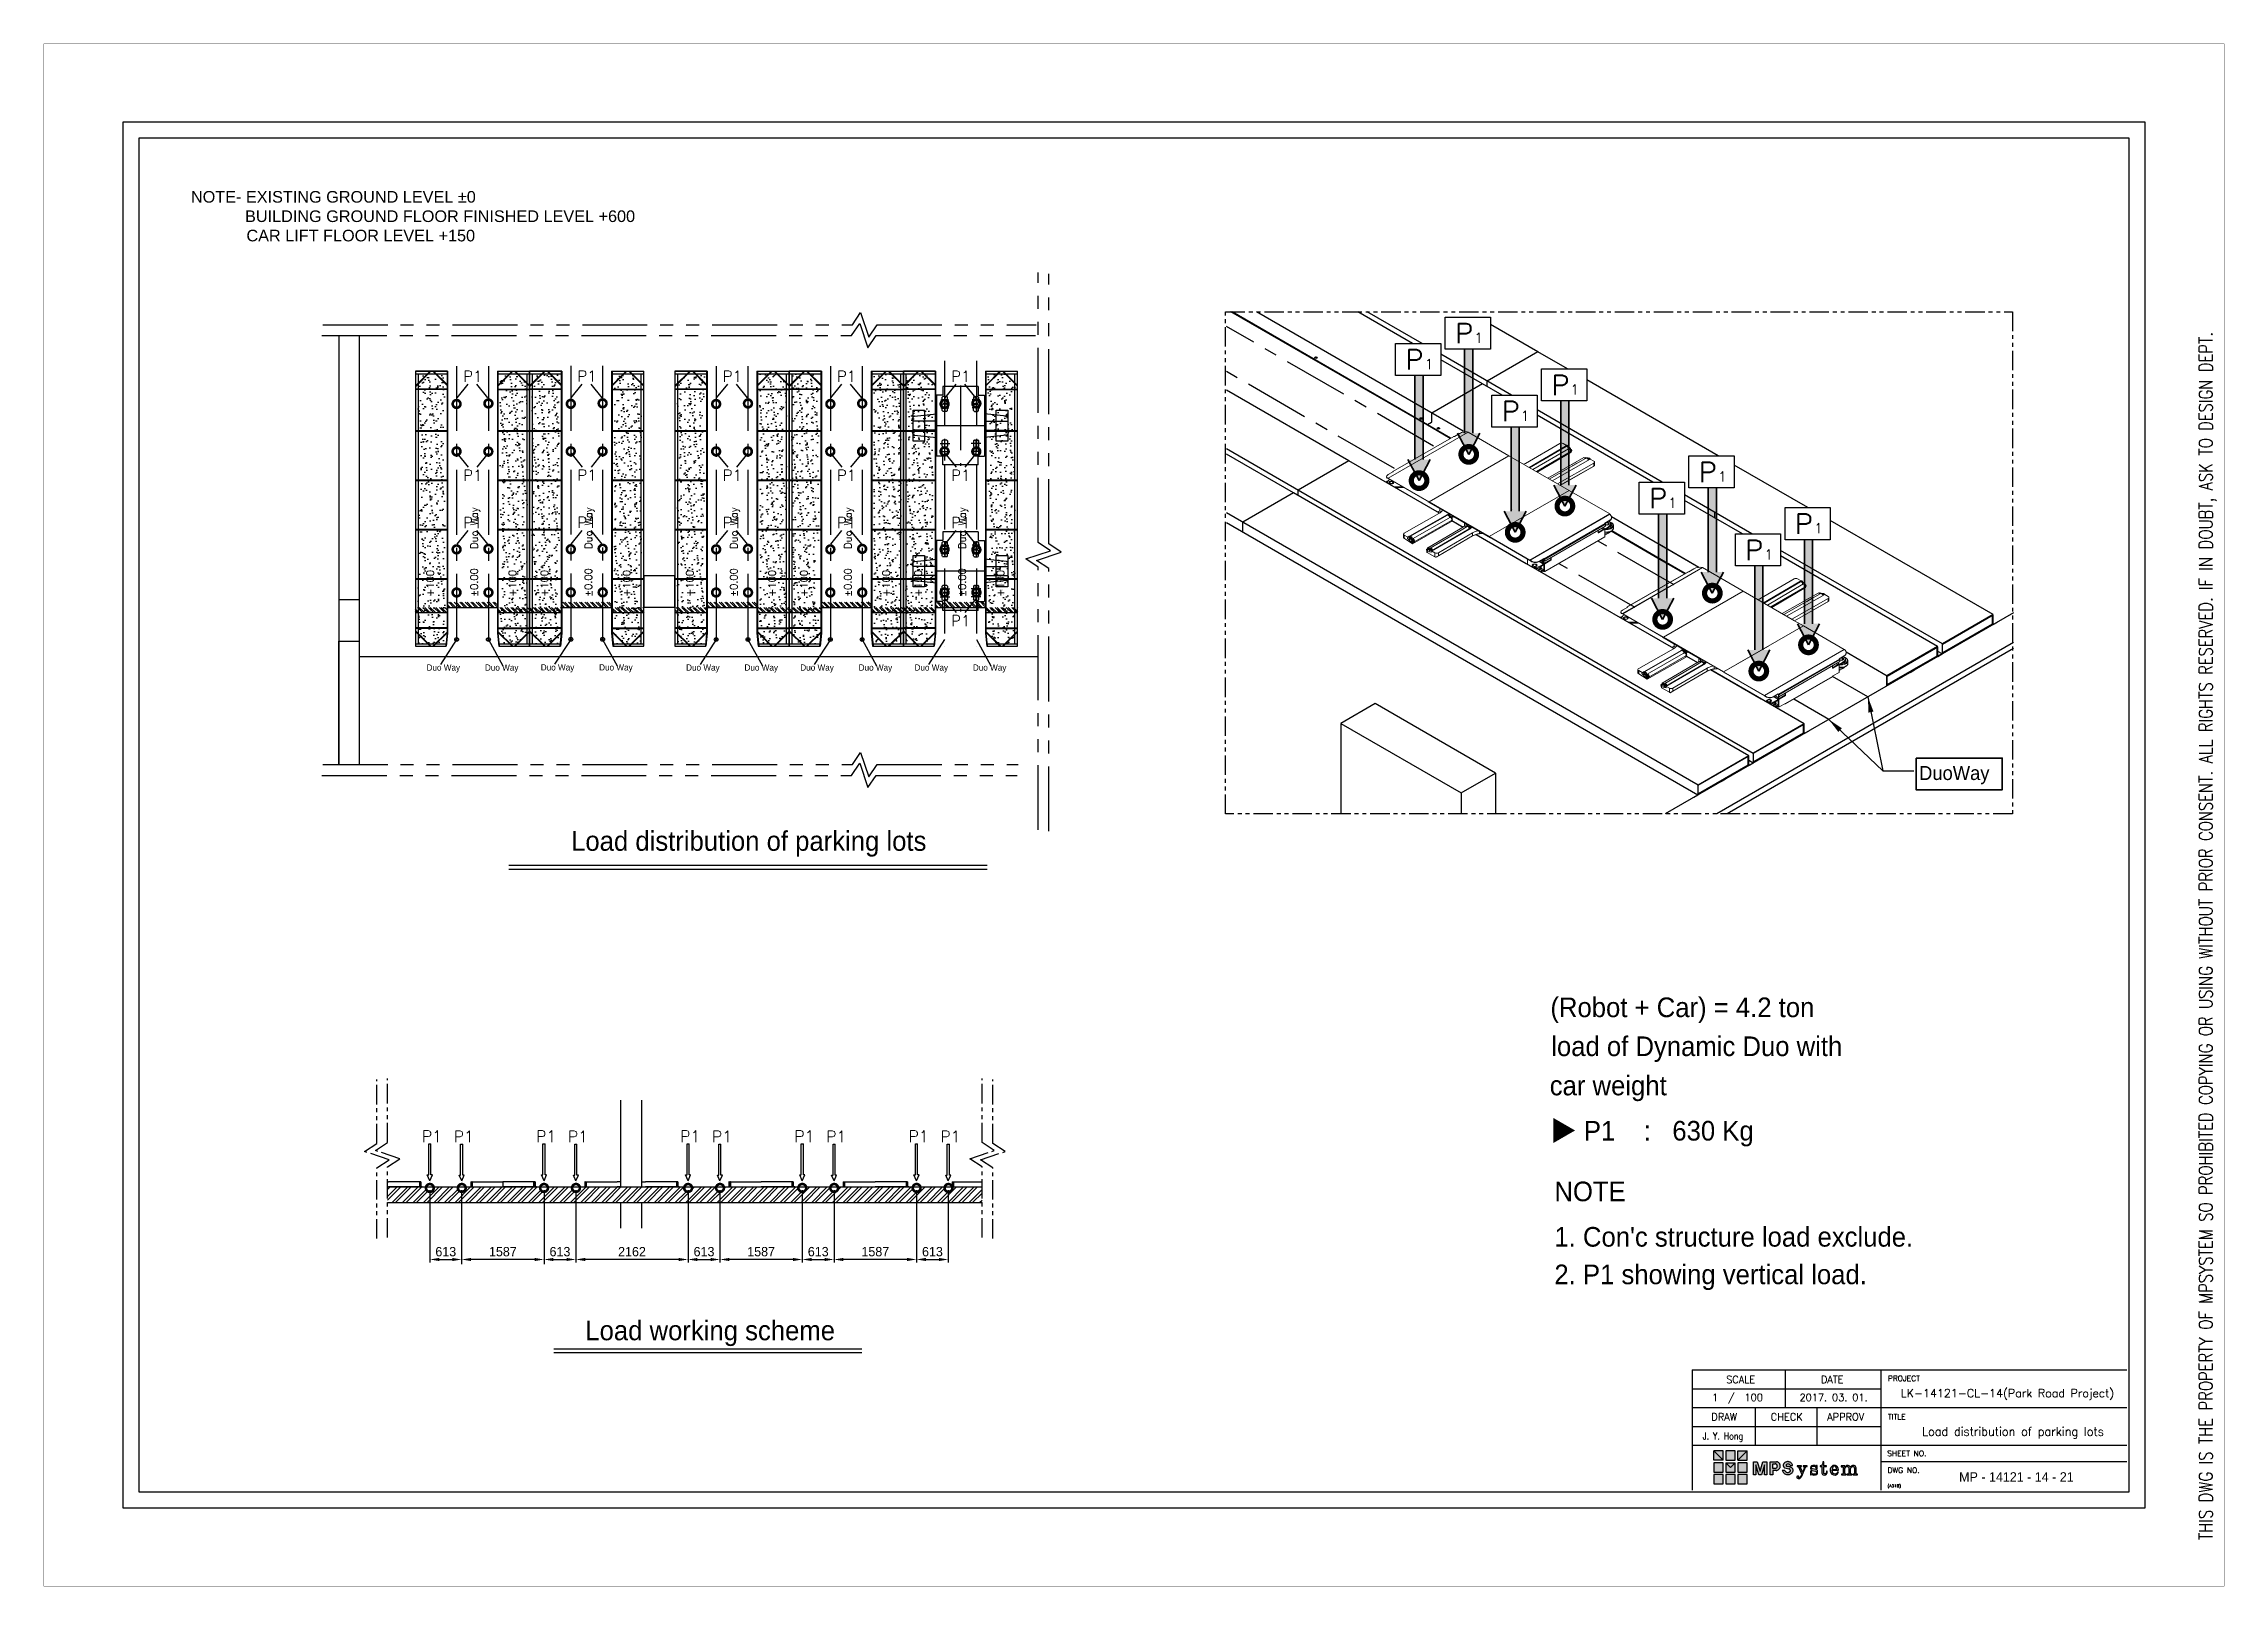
# Model space of a CAD drawing. Header units: millimetres. Extents: x -5 to 1510635, y -6 to 71285.
# Drawn here: x 1213795 to 1255805, y -5 to 29705 of the extents above; entities that cross this region are included whole.
import ezdxf
from ezdxf.enums import TextEntityAlignment as Align

# ---------------------------------------------------------------- set-up
doc = ezdxf.new("R2010")
doc.units = ezdxf.units.MM
doc.header["$LTSCALE"] = 1000
for name, pattern in [('CENTER', [2, 1.25, -0.25, 0.25, -0.25]), ('DASHEDX2', [1.5, 1, -0.5]), ('PHANTOM', [2.5, 1.25, -0.25, 0.25, -0.25, 0.25, -0.25])]:
    doc.linetypes.add(name, pattern=pattern)
for name, color, linetype in [('1', 1, 'CENTER'), ('10', 3, 'Continuous'), ('2', 42, 'Continuous'), ('3', 3, 'Continuous'), ('4', 4, 'DASHEDX2'), ('c', 1, 'CENTER'), ('CAJONES', 253, 'Continuous'), ('EG', 7, 'Continuous'), ('MP-1', 1, 'CENTER'), ('MP-2', 42, 'Continuous'), ('MP-3', 3, 'Continuous'), ('MP-5', 5, 'PHANTOM'), ('MP-7', 7, 'Continuous'), ('MP-8', 8, 'Continuous'), ('MP-DE-0001', 7, 'Continuous'), ('MP-DE-0003', 7, 'Continuous'), ('MP-RO-00010', 7, 'Continuous'), ('TEXT', 3, 'Continuous')]:
    doc.layers.add(name, color=color, linetype=linetype)
doc.layers.add('S-COLS', color=5, linetype='Continuous', lineweight=35)
doc.styles.add('GHG1', font='simplex.shx', dxfattribs={"bigfont": 'whgtxt.shx'})
doc.styles.add('GHM1', font='Gem1.shx', dxfattribs={"bigfont": 'Ghm1.shx'})
doc.styles.add('H', font='arial.ttf')
doc.styles.add('ROMANS', font='ROMANS.shx')
doc.styles.add('울릉도L', font='')
doc.styles.get('울릉도L').set_extended_font_data('HYwulM')
doc.dimstyles.new('MPS2', dxfattribs={"dimscale": 100, "dimtxt": 3, "dimasz": 3, "dimexe": 1, "dimexo": 1, "dimgap": 1, "dimtad": 1, "dimzin": 12, "dimdsep": 46, "dimtxsty": 'Standard', "dimcen": 1, "dimclrd": 1, "dimclre": 1, "dimclrt": 7, "dimazin": 2, "dimtfac": 1, "dimtmove": 0, "dimatfit": 3, "dimfxl": 1, "dimarcsym": 0})

msp = doc.modelspace()

# ---------------------------------------------------------------- texts
at = {"layer": '2', "color": 7, "char_height": 120, "style": '울릉도L'}
for insert, attachment_point in [((1221817.811, 17593.993), 9), ((1222296.597, 17593.993), 7), ((1224017.81, 17596.81), 9), ((1224496.596, 17596.81), 7), ((1226817.81, 17593.993, 0), 9), ((1227296.596, 17593.993, 0), 7), ((1229017.805, 17593.993), 9), ((1229496.592, 17593.993), 7), ((1231217.805, 17593.993, 0), 9), ((1231696.591, 17593.993, 0), 7)]:
    msp.add_mtext('Duo Way', dxfattribs=dict(at, insert=insert, attachment_point=attachment_point))
at = {"layer": 'MP-2'}
for s, height, style, p in [('LK-14121-CL-14(Park Road Project)', 156.44444, 'GHG1', (1251625.384, 3637.046)), ('1  /  100', 137.8788, 'ROMANS', (1246424.604, 3564.345)), ('2017. 03. 01.', 137.87879, 'ROMANS', (1248277.121, 3564.345)), ('MP - 14121 - 14 - 21', 180, 'GHM1', (1251798.875, 2013.052))]:
    msp.add_text(s, height=height, rotation=0.0000004, dxfattribs=dict(at, style=style)).set_placement(p, align=Align.CENTER)
at = {"layer": 'MP-2', "style": 'ROMANS', "width": 0.8}
msp.add_text('J. Y. Hong', height=137.8788, rotation=0.0000004, dxfattribs=at).set_placement((1246144.629, 2822.153), align=Align.CENTER)
at = {"layer": 'MP-2', "style": 'GHG1', "width": 0.95}
msp.add_text('Load distribution of parking lots', height=168, rotation=0.0000004, dxfattribs=at).set_placement((1253481.779, 2895.646), align=Align.RIGHT)
at = {"layer": 'MP-2', "style": 'ROMANS'}
msp.add_text('(A31B)', height=56.5657, rotation=0.0000004, dxfattribs=at).set_placement((1249315.951, 1902.885))
at = {"layer": 'MP-3', "style": 'ROMANS'}
for s, p in [('SCALE', (1246487.297, 3909.987)), ('DATE', (1248250.883, 3909.987)), ('DRAW', (1246170.274, 3190.154)), ('CHECK', (1247373.876, 3190.154)), ('APPROV', (1248510.688, 3190.154))]:
    msp.add_text(s, height=137.8788, rotation=0.0000004, dxfattribs=at).set_placement(p, align=Align.CENTER)
for s, p in [('PROJECT', (1249321.143, 3946.403)), ('TITLE', (1249321.143, 3208.327)), ('SHEET NO.', (1249310.535, 2502.174)), ('DWG NO.', (1249315.951, 2178.355))]:
    msp.add_text(s, height=106.0606, rotation=0.0000004, dxfattribs=at).set_placement(p)
at = {"layer": 'MP-7', "style": 'ROMANS'}
for height, p in [(210, (1222062.501, 23298.02, -39853.009)), (210, (1224262.5, 23300.837, -39853.009)), (210, (1227062.5, 23298.02, -39853.009)), (210, (1229262.495, 23298.02, -39853.009)), (210, (1231462.495, 23298.02, -39853.009)), (210, (1222062.501, 21390.796, -39853.009)), (210, (1224262.5, 21393.613, -39853.009)), (210, (1227062.5, 21390.796, -39853.009)), (210, (1229262.495, 21390.796, -39853.009)), (210, (1231462.495, 21390.796, -39853.009)), (210, (1222062.501, 20481.52, -39853.009)), (210, (1224262.5, 20484.337, -39853.009)), (210, (1227062.5, 20481.52, -39853.009)), (210, (1229262.495, 20481.52, -39853.009)), (210, (1231462.495, 20481.52, -39853.009)), (210, (1231462.495, 18590.796, -39853.009)), (220.5, (1221275.912, 8661.918, -41845.659)), (220.5, (1221888.912, 8657.468, -41845.659)), (220.5, (1223475.912, 8661.668, -41845.659)), (220.5, (1224088.912, 8657.218, -41845.659)), (220.5, (1226250.911, 8661.918, -41845.659)), (220.5, (1226863.911, 8657.468, -41845.659)), (220.5, (1228450.907, 8661.918, -41845.659)), (220.5, (1229063.907, 8657.468, -41845.659)), (220.5, (1230650.906, 8661.668, -41845.659)), (220.5, (1231263.906, 8657.218, -41845.659))]:
    msp.add_text('P1', height=height, dxfattribs=at).set_placement(p, align=Align.MIDDLE)
at = {"layer": 'MP-8', "style": 'ROMANS', "width": 0.8}
msp.add_text('THIS DWG IS THE PROPERTY OF MPSYSTEM SO PROHIBITED COPYING OR USING WITHOUT PRIOR CONSENT. ALL RIGHTS RESERVED. IF IN DOUBT, ASK TO DESIGN DEPT.', height=259.2, rotation=90, dxfattribs=at).set_placement((1255575.201, 886.298))
at = {"layer": 'MP-8', "linetype": 'ByBlock', "insert": (1216633.222, 26866.48), "char_height": 223.80811, "attachment_point": 1, "style": 'H'}
msp.add_mtext_dynamic_manual_height_columns('{\\fArial|b0|i0|c238|p34;NOTE- EXISTING GROUND LEVEL %%P0}\\P{\\fArial|b0|i0|c238|p34;            BUILDING GROUND FLOOR FINISHED LEVEL +600\\P^I  CAR LIFT FLOOR LEVEL +150}', width=29952.96773, gutter_width=1598.629, heights=[0], dxfattribs=at)
at = {"layer": 'S-COLS', "color": 7, "linetype": 'ByBlock', "insert": (1249924.755, 15793.69), "char_height": 270, "attachment_point": 1, "style": '울릉도L'}
msp.add_mtext('DuoWay', dxfattribs=at)
at = {"layer": 'TEXT', "color": 0, "style": '울릉도L'}
for s, p in [('Load distribution of parking lots', (1227378.72, 14302.942)), ('Load working scheme', (1226635.389, 4876.659))]:
    msp.add_text(s, height=378, dxfattribs=at).set_placement(p, align=Align.MIDDLE)
for s, p in [('(Robot + Car) = 4.2 ton', (1242821.482, 10957.336)), (' load of Dynamic Duo with', (1242700.444, 10207.554)), (' car weight', (1242671.226, 9451.635)), ('▶ P1    :   630 Kg', (1242813.63, 8580.316)), ('NOTE', (1242898.633, 7412.005)), ("1. Con'c structure load exclude.", (1242898.633, 6537.773)), ('2. P1 showing vertical load.', (1242898.633, 5814.398))]:
    msp.add_text(s, height=378, dxfattribs=at).set_placement(p)

# ---------------------------------------------------------------- blocks, each defined once
blk = doc.blocks.new('MP LOGO')
h = blk.add_hatch(color=20)
h.paths.add_polyline_path([(9, 55), (0, 64), (0, 46), (18, 46)])
h.paths.add_polyline_path([(18, 41), (0, 41), (0, 23), (18, 23)])
h.paths.add_polyline_path([(32, 32), (23, 41), (23, 23), (41, 23), (41, 41)])
h.paths.add_polyline_path([(64, 23), (64, 41), (46, 41), (46, 23)])
h.paths.add_polyline_path([(64, 46), (64, 64), (55, 55), (46, 46)])
h.paths.add_polyline_path([(64, 18), (46, 18), (46, 0), (64, 0)])
h.paths.add_polyline_path([(0, 0), (18, 0), (18, 18), (0, 18)])
h = blk.add_hatch(color=131)
h.paths.add_polyline_path([(18, 64), (0, 64), (9, 55), (18, 46)])
h.paths.add_polyline_path([(41, 64), (23, 64), (23, 46), (41, 46)])
h.paths.add_polyline_path([(64, 64), (46, 64), (46, 46), (55, 55)])
h.paths.add_polyline_path([(41, 41), (23, 41), (32, 32)])
h.paths.add_polyline_path([(41, 18), (23, 18), (23, 0), (41, 0)])
at = {"color": 131}
for points in [[(9, 55), (18, 46), (18, 64), (0, 64)], [(23, 46), (41, 46), (41, 64), (23, 64)], [(55, 55), (46, 46), (46, 64), (64, 64)], [(23, 0), (41, 0), (41, 18), (23, 18)]]:
    blk.add_lwpolyline(points, close=True, dxfattribs=at)
at = {"color": 20}
for points in [[(9, 55), (18, 46), (0, 46), (0, 64)], [(55, 55), (46, 46), (64, 46), (64, 64)], [(0, 23), (18, 23), (18, 41), (0, 41)], [(0, 0), (18, 0), (18, 18), (0, 18)], [(32, 32), (23, 41), (23, 23), (41, 23), (41, 41)], [(46, 23), (64, 23), (64, 41), (46, 41)], [(46, 0), (64, 0), (64, 18), (46, 18)]]:
    blk.add_lwpolyline(points, close=True, dxfattribs=at)
at = {"color": 143}
blk.add_lwpolyline([(23, 41), (41, 41), (32, 32), (32, 32)], close=True, dxfattribs=at)
blk = doc.blocks.new('MP LOGO 02')
at = {"layer": 'MP-2'}
h = blk.add_hatch(color=256, dxfattribs=at)
h.paths.add_polyline_path([(8.38, 4.28), (7.62, 4.28), (7.62, 1.78), (8.09, 1.78), (8.09, 3.69), (8.69, 1.78), (9.16, 1.78), (9.76, 3.69), (9.76, 1.78), (10.23, 1.78), (10.23, 4.28), (9.47, 4.28), (8.92, 2.49)])
h.paths.add_polyline_path([(10.86, 1.78), (11.38, 1.78), (11.38, 2.62), (12, 2.62), (12.11, 2.63), (12.2, 2.65), (12.3, 2.68), (12.39, 2.73), (12.47, 2.78), (12.55, 2.85), (12.62, 2.92), (12.68, 3), (12.73, 3.09), (12.77, 3.18), (12.79, 3.28), (12.81, 3.38), (12.81, 3.48), (12.8, 3.58), (12.78, 3.68), (12.75, 3.77), (12.7, 3.86), (12.65, 3.95), (12.59, 4.02), (12.51, 4.09), (12.43, 4.15), (12.35, 4.2), (12.25, 4.24), (12.16, 4.27), (12.06, 4.28), (10.86, 4.28)])
h.paths.add_polyline_path([(11.38, 3.89), (11.85, 3.89), (11.92, 3.88), (11.99, 3.85), (12.05, 3.82), (12.1, 3.77), (12.15, 3.72), (12.19, 3.66), (12.22, 3.59), (12.23, 3.52), (12.24, 3.45), (12.23, 3.38), (12.22, 3.31), (12.19, 3.24), (12.15, 3.18), (12.1, 3.13), (12.05, 3.09), (11.99, 3.05), (11.92, 3.02), (11.85, 3.01), (11.38, 3.01)], flags=16)
h.paths.add_polyline_path([(14.02, 3.76), (14.1, 3.8), (14.18, 3.82), (14.26, 3.83), (14.34, 3.83), (14.42, 3.81), (14.5, 3.79), (14.57, 3.75), (14.64, 3.7), (14.7, 3.65), (14.75, 3.58), (15.19, 3.58), (15.16, 3.69), (15.11, 3.79), (15.06, 3.88), (14.99, 3.97), (14.91, 4.05), (14.83, 4.12), (14.74, 4.18), (14.64, 4.23), (14.53, 4.27), (14.42, 4.29), (14.31, 4.31), (14.2, 4.31), (14.09, 4.29), (13.99, 4.27), (13.88, 4.23), (13.78, 4.18), (13.69, 4.12), (13.6, 4.05), (13.53, 3.97), (13.48, 3.92), (13.44, 3.85), (13.41, 3.79), (13.39, 3.72), (13.37, 3.64), (13.37, 3.57), (13.39, 3.49), (13.41, 3.42), (13.44, 3.35), (13.48, 3.29), (13.52, 3.23), (13.58, 3.19), (13.64, 3.14), (13.71, 3.11), (14.46, 2.93), (14.55, 2.91), (14.65, 2.84), (14.72, 2.75), (14.75, 2.63), (14.74, 2.52), (14.7, 2.41), (14.62, 2.32), (14.54, 2.28), (14.46, 2.25), (14.37, 2.23), (14.29, 2.22), (14.2, 2.23), (14.11, 2.24), (14.03, 2.27), (13.95, 2.3), (13.88, 2.35), (13.81, 2.41), (13.75, 2.47), (13.7, 2.54), (13.66, 2.62), (13.19, 2.62), (13.23, 2.51), (13.28, 2.4), (13.34, 2.3), (13.41, 2.21), (13.49, 2.12), (13.58, 2.05), (13.68, 1.98), (13.78, 1.92), (13.89, 1.88), (14, 1.85), (14.12, 1.82), (14.24, 1.82), (14.35, 1.82), (14.47, 1.83), (14.58, 1.86), (14.69, 1.9), (14.8, 1.95), (14.9, 2.02), (14.99, 2.09), (15.08, 2.17), (15.15, 2.26), (15.22, 2.36), (15.25, 2.43), (15.27, 2.51), (15.28, 2.59), (15.27, 2.67), (15.26, 2.75), (15.24, 2.83), (15.21, 2.9), (15.17, 2.97), (15.12, 3.04), (15.06, 3.1), (15, 3.14), (14.93, 3.19), (14.85, 3.22), (14.74, 3.27), (14.62, 3.32), (14.5, 3.36), (14.38, 3.38), (14.26, 3.4), (14.18, 3.41), (14.1, 3.42), (14.03, 3.46), (13.95, 3.52), (13.92, 3.59), (13.92, 3.67), (13.97, 3.74)])
h.paths.add_polyline_path([(16.65, 3.29), (16.65, 3.36), (16.7, 3.4), (16.91, 3.4), (16.91, 3.52), (16.03, 3.52), (16.03, 3.4), (16.16, 3.38), (16.3, 3.3), (16.93, 1.85), (16.89, 1.71), (16.73, 1.44), (16.6, 1.28), (16.47, 1.2), (16.35, 1.21), (16.37, 1.41), (16.29, 1.51), (16.13, 1.51), (16.01, 1.42), (16, 1.21), (16.09, 1.09), (16.24, 1.03), (16.44, 1.03), (16.57, 1.08), (16.76, 1.23), (16.94, 1.49), (17.11, 1.82), (17.68, 3.25), (17.79, 3.36), (17.97, 3.4), (17.97, 3.52), (17.23, 3.52), (17.23, 3.4), (17.45, 3.37), (17.5, 3.31), (17.5, 3.25), (17.12, 2.26), (17.06, 2.32)])
h.paths.add_polyline_path([(18.99, 2.94), (18.89, 3.01), (18.85, 3.09), (18.85, 3.24), (18.89, 3.31), (19, 3.41), (19.08, 3.43), (19.38, 3.42), (19.5, 3.36), (19.62, 3.25), (19.78, 2.94), (19.88, 2.94), (19.88, 3.56), (19.78, 3.56), (19.67, 3.43), (19.44, 3.56), (19.1, 3.58), (18.85, 3.5), (18.72, 3.36), (18.64, 3.14), (18.64, 2.97), (18.68, 2.83), (18.73, 2.74), (18.89, 2.62), (19.56, 2.45), (19.67, 2.4), (19.78, 2.28), (19.78, 2.09), (19.71, 1.98), (19.56, 1.9), (19.44, 1.87), (19.21, 1.9), (19.03, 1.98), (18.9, 2.11), (18.81, 2.28), (18.76, 2.47), (18.62, 2.47), (18.62, 1.76), (18.76, 1.76), (18.84, 1.9), (19.1, 1.77), (19.25, 1.73), (19.62, 1.76), (19.82, 1.86), (19.96, 2.04), (20, 2.17), (20, 2.42), (19.95, 2.57), (19.82, 2.7), (19.7, 2.78)])
h.paths.add_polyline_path([(21.18, 3.36), (21.73, 3.36), (21.73, 3.52), (21.18, 3.52), (21.18, 4.28), (21.03, 4.28), (20.99, 4.03), (20.92, 3.79), (20.74, 3.58), (20.52, 3.52), (20.52, 3.36), (20.82, 3.36), (20.82, 2.06), (20.85, 1.96), (20.96, 1.83), (21.09, 1.76), (21.39, 1.73), (21.58, 1.81), (21.71, 1.92), (21.81, 2.13), (21.84, 2.47), (21.71, 2.47), (21.68, 2.21), (21.56, 2), (21.45, 1.95), (21.32, 1.95), (21.2, 2.03), (21.18, 2.09)])
h.paths.add_polyline_path([(24.02, 2.64), (24.02, 2.75), (23.92, 3.15), (23.84, 3.29), (23.71, 3.43), (23.43, 3.57), (23.15, 3.58), (22.95, 3.53), (22.81, 3.46), (22.57, 3.2), (22.44, 2.85), (22.43, 2.49), (22.47, 2.31), (22.55, 2.12), (22.76, 1.88), (23.06, 1.75), (23.41, 1.73), (23.63, 1.81), (23.8, 1.93), (23.92, 2.07), (24.02, 2.27), (23.89, 2.31), (23.77, 2.12), (23.63, 2), (23.53, 1.95), (23.43, 1.92), (23.17, 1.93), (23, 2.03), (22.91, 2.14), (22.84, 2.34), (22.81, 2.64)])
h.paths.add_polyline_path([(22.81, 2.79), (22.85, 3.07), (22.92, 3.25), (23.02, 3.37), (23.16, 3.43), (23.35, 3.43), (23.45, 3.4), (23.53, 3.32), (23.62, 3.12), (23.62, 2.8)], flags=16)
h.paths.add_polyline_path([(25.23, 2.86), (25.26, 3.01), (25.34, 3.2), (25.43, 3.29), (25.57, 3.36), (25.75, 3.36), (25.86, 3.31), (25.94, 3.22), (26, 3.06), (26, 1.98), (25.94, 1.92), (25.68, 1.92), (25.68, 1.78), (26.61, 1.78), (26.61, 1.92), (26.38, 1.92), (26.33, 2), (26.33, 2.89), (26.37, 3.06), (26.43, 3.19), (26.51, 3.27), (26.68, 3.36), (26.86, 3.36), (26.97, 3.3), (27.04, 3.17), (27.08, 3), (27.08, 2.01), (27.02, 1.92), (26.77, 1.92), (26.77, 1.78), (27.7, 1.78), (27.7, 1.92), (27.46, 1.92), (27.41, 1.98), (27.41, 3.06), (27.38, 3.24), (27.22, 3.47), (27.02, 3.57), (26.74, 3.57), (26.47, 3.43), (26.35, 3.3), (26.33, 3.25), (26.29, 3.22), (26.22, 3.36), (26.05, 3.52), (25.86, 3.58), (25.7, 3.58), (25.57, 3.55), (25.42, 3.46), (25.32, 3.37), (25.26, 3.26), (25.23, 3.26), (25.23, 3.52), (24.56, 3.48), (24.56, 3.32), (24.85, 3.32), (24.9, 3.25), (24.9, 2), (24.83, 1.92), (24.57, 1.92), (24.57, 1.78), (24.9, 1.78), (25.52, 1.78), (25.52, 1.92), (25.28, 1.92), (25.23, 2)])
for points in [[(8.09, 1.78), (7.62, 1.78), (7.62, 4.28), (8.38, 4.28), (8.92, 2.49), (9.47, 4.28), (10.23, 4.28), (10.23, 1.78), (9.76, 1.78), (9.76, 3.69), (9.16, 1.78), (8.69, 1.78), (8.09, 3.69), (8.09, 1.78)], [(21.03, 4.28), (20.99, 4.03), (20.92, 3.79), (20.74, 3.58), (20.52, 3.52), (20.52, 3.36), (20.82, 3.36), (20.82, 2.06), (20.85, 1.96), (20.96, 1.83), (21.09, 1.76), (21.39, 1.73), (21.58, 1.81), (21.71, 1.92), (21.81, 2.13), (21.84, 2.47), (21.71, 2.47), (21.68, 2.21), (21.56, 2), (21.45, 1.95), (21.32, 1.95), (21.2, 2.03), (21.18, 2.09), (21.18, 3.36), (21.73, 3.36), (21.73, 3.52), (21.18, 3.52), (21.18, 4.28), (21.03, 4.28)], [(16.03, 3.52), (16.03, 3.4), (16.16, 3.38), (16.3, 3.3), (16.93, 1.85), (16.89, 1.71), (16.73, 1.44), (16.6, 1.28), (16.47, 1.2), (16.35, 1.21), (16.37, 1.41), (16.29, 1.51), (16.13, 1.51), (16.01, 1.42), (16, 1.21), (16.09, 1.09), (16.24, 1.03), (16.44, 1.03), (16.57, 1.08), (16.76, 1.23), (16.94, 1.49), (17.11, 1.82), (17.68, 3.25), (17.79, 3.36), (17.97, 3.4), (17.97, 3.52), (17.23, 3.52), (17.23, 3.4), (17.45, 3.37), (17.5, 3.31), (17.5, 3.25), (17.12, 2.26), (17.06, 2.32), (16.65, 3.29), (16.65, 3.36), (16.7, 3.4), (16.91, 3.4), (16.91, 3.52), (16.03, 3.52)], [(19.1, 3.58), (18.85, 3.5), (18.72, 3.36), (18.64, 3.14), (18.64, 2.97), (18.68, 2.83), (18.73, 2.74), (18.89, 2.62), (19.56, 2.45), (19.67, 2.4), (19.78, 2.28), (19.78, 2.09), (19.71, 1.98), (19.56, 1.9), (19.44, 1.87), (19.21, 1.9), (19.03, 1.98), (18.9, 2.11), (18.81, 2.28), (18.76, 2.47), (18.62, 2.47), (18.62, 1.76), (18.76, 1.76), (18.84, 1.9), (19.1, 1.77), (19.25, 1.73), (19.62, 1.76), (19.82, 1.86), (19.96, 2.04), (20, 2.17), (20, 2.42), (19.95, 2.57), (19.82, 2.7), (19.7, 2.78), (18.99, 2.94), (18.89, 3.01), (18.85, 3.09), (18.85, 3.24), (18.89, 3.31), (19, 3.41), (19.08, 3.43), (19.38, 3.42), (19.5, 3.36), (19.62, 3.25), (19.78, 2.94), (19.88, 2.94), (19.88, 3.56), (19.78, 3.56), (19.69, 3.45), (19.65, 3.45), (19.44, 3.56), (19.1, 3.58)], [(23.15, 3.58), (22.95, 3.53), (22.81, 3.46), (22.57, 3.2), (22.44, 2.85), (22.43, 2.49), (22.47, 2.31), (22.55, 2.12), (22.76, 1.88), (23.06, 1.75), (23.41, 1.73), (23.63, 1.81), (23.8, 1.93), (23.92, 2.07), (24.02, 2.27), (23.89, 2.31), (23.77, 2.12), (23.63, 2), (23.53, 1.95), (23.43, 1.92), (23.17, 1.93), (23, 2.03), (22.91, 2.14), (22.84, 2.34), (22.81, 2.64), (24.02, 2.64), (24.02, 2.75), (23.92, 3.15), (23.84, 3.29), (23.71, 3.43), (23.43, 3.57), (23.15, 3.58)], [(23.16, 3.43), (23.02, 3.37), (22.92, 3.25), (22.85, 3.07), (22.81, 2.79), (23.62, 2.8), (23.62, 3.12), (23.53, 3.32), (23.45, 3.4), (23.35, 3.43), (23.16, 3.43)], [(25.7, 3.58), (25.57, 3.55), (25.42, 3.46), (25.32, 3.37), (25.26, 3.26), (25.23, 3.26), (25.23, 3.52), (24.56, 3.48), (24.56, 3.32), (24.85, 3.32), (24.9, 3.25), (24.9, 2), (24.83, 1.92), (24.57, 1.92), (24.57, 1.78), (24.9, 1.78), (25.52, 1.78), (25.52, 1.92), (25.28, 1.92), (25.23, 2), (25.23, 2.86), (25.26, 3.01), (25.34, 3.2), (25.43, 3.29), (25.57, 3.36), (25.75, 3.36), (25.86, 3.31), (25.94, 3.22), (26, 3.06), (26, 1.98), (25.94, 1.92), (25.68, 1.92), (25.68, 1.78), (26.61, 1.78), (26.61, 1.92), (26.38, 1.92), (26.33, 2), (26.33, 2.89), (26.37, 3.06), (26.43, 3.19), (26.51, 3.27), (26.68, 3.36), (26.86, 3.36), (26.97, 3.3), (27.04, 3.17), (27.08, 3), (27.08, 2.01), (27.02, 1.92), (26.77, 1.92), (26.77, 1.78), (27.7, 1.78), (27.7, 1.92), (27.46, 1.92), (27.41, 1.98), (27.41, 3.06), (27.38, 3.24), (27.22, 3.47), (27.02, 3.57), (26.74, 3.57), (26.47, 3.43), (26.35, 3.3), (26.33, 3.25), (26.29, 3.22), (26.22, 3.36), (26.05, 3.52), (25.86, 3.58), (25.7, 3.58)]]:
    blk.add_lwpolyline(points, close=True, dxfattribs=at)
for points in [[(12, 2.62), (11.38, 2.62), (11.38, 1.78), (10.86, 1.78), (10.86, 4.28), (12.06, 4.28)], [(12, 2.62), (12.11, 2.63), (12.2, 2.65), (12.3, 2.68), (12.39, 2.73), (12.47, 2.78), (12.55, 2.85), (12.62, 2.92), (12.68, 3), (12.73, 3.09), (12.77, 3.18), (12.79, 3.28), (12.81, 3.38), (12.81, 3.48), (12.8, 3.58), (12.78, 3.68), (12.75, 3.77), (12.7, 3.86), (12.65, 3.95), (12.59, 4.02), (12.51, 4.09), (12.43, 4.15), (12.35, 4.2), (12.25, 4.24), (12.16, 4.27), (12.06, 4.28)], [(14.75, 3.58), (15.19, 3.58), (15.16, 3.69), (15.11, 3.79), (15.06, 3.88), (14.99, 3.97), (14.91, 4.05), (14.83, 4.12), (14.74, 4.18), (14.64, 4.23), (14.53, 4.27), (14.42, 4.29), (14.31, 4.31), (14.2, 4.31), (14.09, 4.29), (13.99, 4.27), (13.88, 4.23), (13.78, 4.18), (13.69, 4.12), (13.6, 4.05), (13.53, 3.97), (13.48, 3.92), (13.44, 3.85), (13.41, 3.79), (13.39, 3.72), (13.37, 3.64), (13.37, 3.57), (13.39, 3.49), (13.41, 3.42), (13.44, 3.35), (13.48, 3.29), (13.52, 3.23), (13.58, 3.19), (13.64, 3.14), (13.71, 3.11), (14.46, 2.93)], [(11.85, 3.01), (11.38, 3.01), (11.38, 3.89), (11.85, 3.89)], [(11.85, 3.01), (11.92, 3.02), (11.99, 3.05), (12.05, 3.09), (12.1, 3.13), (12.15, 3.18), (12.19, 3.24), (12.22, 3.31), (12.23, 3.38), (12.24, 3.45), (12.23, 3.52), (12.22, 3.59), (12.19, 3.66), (12.15, 3.72), (12.1, 3.77), (12.05, 3.82), (11.99, 3.85), (11.92, 3.88), (11.85, 3.89)], [(13.66, 2.62), (13.19, 2.62), (13.23, 2.51), (13.28, 2.4), (13.34, 2.3), (13.41, 2.21), (13.49, 2.12), (13.58, 2.05), (13.68, 1.98), (13.78, 1.92), (13.89, 1.88), (14, 1.85), (14.12, 1.82), (14.24, 1.82), (14.35, 1.82), (14.47, 1.83), (14.58, 1.86), (14.69, 1.9), (14.8, 1.95), (14.9, 2.02), (14.99, 2.09), (15.08, 2.17), (15.15, 2.26), (15.22, 2.36), (15.25, 2.43), (15.27, 2.51), (15.28, 2.59), (15.27, 2.67), (15.26, 2.75), (15.24, 2.83), (15.21, 2.9), (15.17, 2.97), (15.12, 3.04), (15.06, 3.1), (15, 3.14), (14.93, 3.19), (14.85, 3.22), (14.74, 3.27), (14.62, 3.32), (14.5, 3.36), (14.38, 3.38), (14.26, 3.4)], [(13.66, 2.62), (13.7, 2.54), (13.75, 2.47), (13.81, 2.41), (13.88, 2.35), (13.95, 2.3), (14.03, 2.27), (14.11, 2.24), (14.2, 2.23), (14.29, 2.22), (14.37, 2.23), (14.46, 2.25), (14.54, 2.28)], [(14.02, 3.76), (13.99, 3.75), (13.96, 3.72), (13.93, 3.69), (13.92, 3.65), (13.92, 3.61), (13.93, 3.57), (13.94, 3.53), (13.97, 3.5)], [(13.97, 3.5), (14.03, 3.46), (14.1, 3.42), (14.18, 3.41), (14.26, 3.4)], [(14.75, 3.58), (14.7, 3.65), (14.64, 3.7), (14.57, 3.75), (14.5, 3.79), (14.42, 3.81), (14.34, 3.83), (14.26, 3.83), (14.18, 3.82), (14.1, 3.8), (14.02, 3.76)], [(14.54, 2.28), (14.59, 2.31), (14.64, 2.34), (14.68, 2.39), (14.71, 2.44), (14.73, 2.49), (14.75, 2.55), (14.75, 2.61), (14.74, 2.66), (14.73, 2.72), (14.7, 2.77), (14.66, 2.82), (14.62, 2.86), (14.57, 2.89), (14.52, 2.92), (14.46, 2.93)]]:
    blk.add_lwpolyline(points, dxfattribs=at)
at = {"color": 40, "xscale": 0.1000000000000227, "yscale": 0.1000000000000227, "zscale": 0.1000000000000227}
blk.add_blockref('MP LOGO', (0, 0), dxfattribs=at)
blk = doc.blocks.new('DR')
at = {"layer": '2'}
for p, q in [((-344, 557), (-350, 548)), ((-350, 445), (-350, 548)), ((-344, 436), (-350, 445)), ((-269, 564), (-331, 564)), ((-269, 428), (-331, 428)), ((-256, 557), (-250, 548)), ((-256, 436), (-250, 445)), ((-250, 445), (-250, 548)), ((256, 557), (250, 548)), ((250, 548), (250, 514)), ((250, 479), (250, 514)), ((250, 514), (250, 514)), ((250, 445), (250, 479)), ((250, 479), (250, 479)), ((256, 436), (250, 445)), ((269, 564), (331, 564)), ((269, 428), (331, 428)), ((344, 557), (350, 548)), ((344, 436), (350, 445)), ((350, 548), (350, 514)), ((350, 514), (350, 479)), ((350, 514), (350, 514)), ((350, 445), (350, 479)), ((350, 479), (350, 479)), ((-344, 404), (-350, 396)), ((-350, 292), (-350, 396)), ((-350, 362), (-350, 362)), ((-350, 326), (-350, 326)), ((-344, 284), (-350, 292)), ((-269, 412), (-331, 412)), ((-269, 276), (-331, 276)), ((-256, 404), (-250, 396)), ((-256, 284), (-250, 292)), ((-250, 292), (-250, 396)), ((-250, 362), (-250, 362)), ((-250, 326), (-250, 326)), ((256, 404), (250, 396)), ((250, 396), (250, 362)), ((250, 326), (250, 362)), ((250, 362), (250, 362)), ((250, 326), (250, 326)), ((250, 292), (250, 326)), ((256, 284), (250, 292)), ((269, 412), (331, 412)), ((269, 276), (331, 276)), ((344, 404), (350, 396)), ((344, 284), (350, 292)), ((350, 396), (350, 362)), ((350, 362), (350, 326)), ((350, 362), (350, 362)), ((350, 292), (350, 326)), ((350, 326), (350, 326)), ((-346, -284), (-351, -292)), ((-351, -395), (-351, -292)), ((-345, -404), (-351, -395)), ((-269, -276), (-333, -276)), ((-270, -412), (-332, -412)), ((-257, -404), (-251, -395)), ((-256, -284), (-251, -292)), ((-251, -292), (-251, -395)), ((256, -284), (251, -292)), ((251, -292), (251, -395)), ((257, -404), (251, -395)), ((269, -276), (333, -276)), ((270, -412), (332, -412)), ((345, -404), (351, -395)), ((346, -284), (351, -292)), ((351, -395), (351, -292)), ((-346, -436), (-351, -445)), ((-351, -547), (-351, -445)), ((-345, -557), (-351, -547)), ((-269, -428), (-333, -428)), ((-270, -564), (-332, -564)), ((-257, -557), (-251, -547)), ((-256, -436), (-251, -445)), ((-251, -445), (-251, -547)), ((256, -436), (251, -445)), ((251, -445), (251, -547)), ((257, -557), (251, -547)), ((269, -428), (333, -428)), ((270, -564), (332, -564)), ((345, -557), (351, -547)), ((346, -436), (351, -445)), ((351, -547), (351, -445))]:
    blk.add_line(p, q, dxfattribs=at)
for centre, start, end in [((-331, 550), 90, 150), ((-331, 444), 210, 270), ((-269, 550), 30, 90), ((-269, 444), 270, 330), ((269, 550), 90, 150), ((269, 444), 210, 270), ((331, 550), 30, 90), ((331, 444), 270, 330), ((-331, 397), 90, 150), ((-331, 291), 210, 270), ((-269, 397), 30, 90), ((-269, 291), 270, 330), ((269, 397), 90, 150), ((269, 291), 210, 270), ((331, 397), 30, 90), ((331, 291), 270, 330), ((-333, -291), 90, 150), ((-332, -397), 210, 270), ((-270, -397), 270, 330), ((-269, -291), 30, 90), ((269, -291), 90, 150), ((270, -397), 210, 270), ((332, -397), 270, 330), ((333, -291), 30, 90), ((-333, -444), 90, 150), ((-332, -550), 210, 270), ((-270, -550), 270, 330), ((-269, -444), 30, 90), ((269, -444), 90, 150), ((270, -550), 210, 270), ((332, -550), 270, 330), ((333, -444), 30, 90)]:
    blk.add_arc(centre, 15, start, end, dxfattribs=at)
at = {"layer": '3'}
for p, q in [((-350, 514), (-350, 514)), ((-250, 514), (-250, 514)), ((-250, 479), (-250, 479))]:
    blk.add_line(p, q, dxfattribs=at)
at = {"layer": 'c'}
for p, q in [((-376, 496), (-226, 496)), ((0, 776), (0, -776)), ((376, 496), (226, 496)), ((475, 0), (-475, 0)), ((-376, 344), (-226, 344)), ((376, 344), (226, 344))]:
    blk.add_line(p, q, dxfattribs=at)
at = {"layer": 'MP-1'}
for p, q in [((-300, 574), (-300, 418)), ((-300, 422), (-300, 266)), ((300, 574), (300, 418)), ((300, 422), (300, 266)), ((-391, -344), (-206, -344)), ((-301, -574), (-301, -266)), ((391, -344), (206, -344)), ((301, -574), (301, -266)), ((-391, -496), (-206, -496)), ((391, -496), (206, -496))]:
    blk.add_line(p, q, dxfattribs=at)
at = {"layer": 'MP-5'}
for p, q in [((-463, 586), (-463, -586)), ((-338, 586), (-463, 586)), ((-350, 479), (-350, 479)), ((-338, 756), (-338, 586)), ((338, 756), (-338, 756)), ((338, 756), (338, 586)), ((338, 586), (463, 586)), ((463, 586), (463, -586)), ((-922, 98), (-922, 142)), ((-463, 88), (-912, 88)), ((-886, 182), (-463, 228)), ((886, 182), (463, 228)), ((463, 88), (912, 88)), ((922, 98), (922, 142)), ((-922, -98), (-922, -142)), ((-463, -88), (-912, -88)), ((-886, -182), (-463, -228)), ((463, -88), (912, -88)), ((886, -182), (463, -228)), ((922, -98), (922, -142)), ((-338, -586), (-463, -586)), ((-338, -756), (-338, -586)), ((338, -756), (-338, -756)), ((338, -756), (338, -586)), ((338, -586), (463, -586))]:
    blk.add_line(p, q, dxfattribs=at)
for centre, radius, start, end in [((-882, 142), 40, 96.2154, 180), ((-912, 98), 10, 180, 270), ((882, 142), 40, 0, 83.7846), ((912, 98), 10, 270, 0), ((-912, -98), 10, 90, 180), ((-882, -142), 40, 180, 263.7846), ((882, -142), 40, 276.2154, 0), ((912, -98), 10, 0, 90)]:
    blk.add_arc(centre, radius, start, end, dxfattribs=at)
blk = doc.blocks.new('robot')
at = {"layer": '2'}
for points in [[(571485, -317234), (571485, -317454), (570885, -317454), (570885, -317234)], [(571485, -318834), (571485, -319054), (570885, -319054), (570885, -318834)]]:
    blk.add_lwpolyline(points, close=True, dxfattribs=at)
at = {"layer": '2', "rotation": 270}
blk.add_blockref('DR', (571186, -318144), dxfattribs=at)
blk = doc.blocks.new('*X44')
at = {"color": 0}
for p, q in [((74239, 22160), (74255, 22176)), ((74239, 22125), (74290, 22176)), ((74239, 22054), (74339, 22154)), ((74239, 22019), (74339, 22119)), ((74239, 21948), (74339, 22048)), ((74239, 21913), (74339, 22013)), ((74239, 21842), (74339, 21942)), ((74239, 21807), (74339, 21907)), ((74239, 21736), (74339, 21836)), ((74239, 21701), (74339, 21801)), ((74239, 21630), (74339, 21730)), ((74239, 21595), (74339, 21695)), ((74239, 21524), (74339, 21624)), ((74239, 21489), (74339, 21589)), ((74239, 21418), (74339, 21518)), ((74239, 21383), (74339, 21483)), ((74239, 21312), (74339, 21412)), ((74239, 21277), (74339, 21377)), ((74259, 21226), (74339, 21306)), ((74295, 21226), (74339, 21271))]:
    blk.add_line(p, q, dxfattribs=at)
blk = doc.blocks.new('12323255444')
at = {"layer": '2'}
h = blk.add_hatch(dxfattribs=at)
h.set_pattern_fill('ANSI32', color=1, scale=200, style=0)
h.set_pattern_definition([(45, (1676.436, -48954.39), (-53.03301, 53.03301), []), (45, (1711.79, -48954.39), (-53.03301, 53.03301), [])])
h.paths.add_polyline_path([(749, 5), (649, 5), (649, -620), (749, -620)])
h = blk.add_hatch(dxfattribs=at)
h.set_pattern_fill('ANSI32', color=1, scale=200, style=0)
h.set_pattern_definition([(45, (1676.436, -50539.39), (-53.03301, 53.03301), []), (45, (1711.79, -50539.39), (-53.03301, 53.03301), [])])
h.paths.add_polyline_path([(749, -1580), (649, -1580), (649, -2205), (749, -2205)])
at = {"layer": 'MP-1', "linetype": 'ByBlock'}
h = blk.add_hatch(dxfattribs=at)
h.set_pattern_fill('AR-SAND', color=256, scale=4, style=0)
h.paths.add_polyline_path([(50, -50), (50, -236), (236, -50)], flags=17)
h = blk.add_hatch(dxfattribs=at)
h.set_pattern_fill('AR-SAND', color=256, scale=4, style=0)
h.paths.add_polyline_path([(345, -50), (250, -50), (50, -250), (50, -385), (221, -556), (345, -562)])
h.paths.add_polyline_path([(50, -399), (50, -547), (206, -555)], flags=16)
h = blk.add_hatch(dxfattribs=at)
h.set_pattern_fill('AR-SAND', color=256, scale=4, style=0)
h.paths.add_polyline_path([(355, -50), (355, -563), (501, -570), (649, -570), (649, -50)])
h = blk.add_hatch(dxfattribs=at)
h.set_pattern_fill('AR-SAND', color=256, scale=4, style=0)
h.paths.add_polyline_path([(1295, -50), (649, -50), (649, -570), (1295, -570)])
h = blk.add_hatch(dxfattribs=at)
h.set_pattern_fill('AR-SAND', color=256, scale=4, style=0)
h.paths.add_polyline_path([(2245, -50), (1305, -50), (1305, -570), (2245, -570)])
h = blk.add_hatch(dxfattribs=at)
h.set_pattern_fill('AR-SAND', color=256, scale=4, style=0)
h.paths.add_polyline_path([(3195, -50), (2255, -50), (2255, -570), (3195, -570)])
h = blk.add_hatch(dxfattribs=at)
h.set_pattern_fill('AR-SAND', color=256, scale=4, style=0)
h.paths.add_polyline_path([(4145, -50), (3205, -50), (3205, -570), (4145, -570)])
h = blk.add_hatch(dxfattribs=at)
h.set_pattern_fill('AR-SAND', color=256, scale=4, style=0)
h.paths.add_polyline_path([(4945, -50), (4155, -50), (4155, -570), (4945, -570)])
h = blk.add_hatch(dxfattribs=at)
h.set_pattern_fill('AR-SAND', color=256, scale=4, style=0)
h.paths.add_polyline_path([(5250, -250), (5050, -50), (4955, -50), (4955, -570), (5065, -570), (5250, -385)])
h = blk.add_hatch(dxfattribs=at)
h.set_pattern_fill('AR-SAND', color=256, scale=4, style=0)
h.paths.add_polyline_path([(5250, -50), (5064, -50), (5250, -236)])
h = blk.add_hatch(dxfattribs=at)
h.set_pattern_fill('AR-SAND', color=256, scale=4, style=0)
h.paths.add_polyline_path([(5079, -570), (5250, -570), (5250, -399)])
h = blk.add_hatch(dxfattribs=at)
h.set_pattern_fill('AR-SAND', color=256, scale=4, style=0)
h.paths.add_polyline_path([(345, -1638), (231, -1643), (50, -1825), (50, -1960), (240, -2150), (345, -2150)])
h = blk.add_hatch(dxfattribs=at)
h.set_pattern_fill('AR-SAND', color=256, scale=4, style=0)
h.paths.add_polyline_path([(50, -1811), (217, -1644), (50, -1653)], flags=17)
h = blk.add_hatch(dxfattribs=at)
h.set_pattern_fill('AR-SAND', color=256, scale=4, style=0)
h.paths.add_polyline_path([(355, -1637), (355, -2150), (649, -2150), (649, -1630), (501, -1630)])
h = blk.add_hatch(dxfattribs=at)
h.set_pattern_fill('AR-SAND', color=256, scale=4, style=0)
h.paths.add_polyline_path([(1295, -1630), (649, -1630), (649, -2150), (1295, -2150)])
h = blk.add_hatch(dxfattribs=at)
h.set_pattern_fill('AR-SAND', color=256, scale=4, style=0)
h.paths.add_polyline_path([(2245, -1630), (1305, -1630), (1305, -2150), (2245, -2150)])
h = blk.add_hatch(dxfattribs=at)
h.set_pattern_fill('AR-SAND', color=256, scale=4, style=0)
h.paths.add_polyline_path([(3195, -1630), (2255, -1630), (2255, -2150), (3195, -2150)])
h = blk.add_hatch(dxfattribs=at)
h.set_pattern_fill('AR-SAND', color=256, scale=4, style=0)
h.paths.add_polyline_path([(4145, -1630), (3205, -1630), (3205, -2150), (4145, -2150)])
h = blk.add_hatch(dxfattribs=at)
h.set_pattern_fill('AR-SAND', color=256, scale=4, style=0)
h.paths.add_polyline_path([(4945, -1630), (4155, -1630), (4155, -2150), (4945, -2150)])
h = blk.add_hatch(dxfattribs=at)
h.set_pattern_fill('AR-SAND', color=256, scale=4, style=0)
h.paths.add_polyline_path([(5250, -1825), (5055, -1630), (4955, -1630), (4955, -2150), (5060, -2150), (5250, -1960)])
h = blk.add_hatch(dxfattribs=at)
h.set_pattern_fill('AR-SAND', color=256, scale=4, style=0)
h.paths.add_polyline_path([(5250, -1630), (5069, -1630), (5250, -1811)])
h = blk.add_hatch(dxfattribs=at)
h.set_pattern_fill('AR-SAND', color=256, scale=4, style=0)
h.paths.add_polyline_path([(50, -1974), (50, -2150), (226, -2150)])
at = {"layer": '2'}
for p, q in [((5300, 0), (0, 0)), ((0, 0), (0, -595)), ((50, 0), (50, -590)), ((649, 0), (649, -620)), ((5250, 0), (5250, -610)), ((5300, 0), (5300, -620)), ((5250, -50), (50, -50)), ((250, -610), (0, -585)), ((250, -620), (0, -595)), ((5300, -610), (250, -610)), ((5300, -620), (250, -620)), ((749, -620), (749, -1580)), ((250, -1580), (0, -1605)), ((250, -1590), (0, -1615)), ((0, -1605), (0, -2200)), ((50, -1610), (50, -2200)), ((5300, -1580), (250, -1580)), ((5300, -1590), (250, -1590)), ((649, -1580), (649, -2200)), ((5250, -1590), (5250, -2200)), ((5300, -1580), (5300, -2200)), ((0, -2200), (5300, -2200)), ((50, -2150), (5250, -2150))]:
    blk.add_line(p, q, dxfattribs=at)
at = {"layer": '4'}
for p, q in [((300, 0), (0, -300)), ((0, -286), (286, 0)), ((345, -610), (345, 0)), ((355, -610), (355, 0)), ((1305, 0), (1305, -610)), ((2255, 0), (2255, -610)), ((3205, 0), (3205, -610)), ((4155, 0), (4155, -610)), ((4945, -610), (4945, 0)), ((4955, -610), (4955, 0)), ((5000, 0), (5300, -300)), ((5300, -286), (5014, 0)), ((5300, -620), (5300, 0)), ((0, -335), (275, -610)), ((261, -610), (0, -349)), ((1295, 0), (1295, -610)), ((2245, 0), (2245, -610)), ((3195, 0), (3195, -610)), ((4145, 0), (4145, -610)), ((5300, -335), (5025, -610)), ((5039, -610), (5300, -349)), ((0, -1875), (285, -1590)), ((271, -1590), (0, -1861)), ((345, -1590), (345, -2200)), ((355, -1590), (355, -2200)), ((1295, -1590), (1295, -2200)), ((1305, -1590), (1305, -2200)), ((2245, -1590), (2245, -2200)), ((2255, -1590), (2255, -2200)), ((3195, -1590), (3195, -2200)), ((3205, -1590), (3205, -2200)), ((4145, -1590), (4145, -2200)), ((4155, -1590), (4155, -2200)), ((4945, -1590), (4945, -2200)), ((4955, -1590), (4955, -2200)), ((5300, -1875), (5016, -1591)), ((5031, -1592), (5300, -1861)), ((5300, -1580), (5300, -2200)), ((290, -2200), (0, -1910)), ((0, -1924), (276, -2200)), ((5010, -2200), (5300, -1910)), ((5300, -1924), (5024, -2200))]:
    blk.add_line(p, q, dxfattribs=at)
at = {"layer": '2', "color": 1}
blk.add_blockref('*X44', (-73490, -22796), dxfattribs=at)
at = {"style": 'ROMANS'}
for s, p in [('+100', (953, -355)), ('%%P0.00', (953, -1202)), ('Duo Way', (1875, -1202)), ('+100', (953, -1940))]:
    blk.add_text(s, height=140, dxfattribs=at).set_placement(p)
blk = doc.blocks.new('*D173')
at = {"layer": '2', "color": 1, "linetype": 'ByBlock', "lineweight": -2, "transparency": 16777216}
for p, q in [((1230610, 7626), (1230610, 6230)), ((1231223, 7626), (1231223, 6230)), ((1230790, 6290), (1231043, 6290))]:
    blk.add_line(p, q, dxfattribs=at)
at = {"layer": '2', "color": 1, "linetype": 'ByBlock', "transparency": 16777216}
for points in [[(1230790, 6320), (1230790, 6260), (1230610, 6290)], [(1231043, 6320), (1231043, 6260), (1231223, 6290)]]:
    blk.add_solid(points, dxfattribs=at)
at = {"layer": 'DEFPOINTS', "color": 0, "linetype": 'ByBlock', "transparency": 16777216}
for p in [(1230610, 7686), (1231223, 7686), (1231223, 6290)]:
    blk.add_point(p, dxfattribs=at)
at = {"layer": '2', "color": 7, "linetype": 'ByBlock', "transparency": 16777216, "insert": (1230917, 6440), "char_height": 180, "attachment_point": 5}
blk.add_mtext('613', dxfattribs=at)
blk = doc.blocks.new('*D174')
at = {"layer": '2', "color": 1, "linetype": 'ByBlock', "lineweight": -2, "transparency": 16777216}
for p, q in [((1228410, 7626), (1228410, 6230)), ((1229023, 7626), (1229023, 6230)), ((1228590, 6290), (1228843, 6290))]:
    blk.add_line(p, q, dxfattribs=at)
at = {"layer": '2', "color": 1, "linetype": 'ByBlock', "transparency": 16777216}
for points in [[(1228590, 6320), (1228590, 6260), (1228410, 6290)], [(1228843, 6320), (1228843, 6260), (1229023, 6290)]]:
    blk.add_solid(points, dxfattribs=at)
at = {"layer": 'DEFPOINTS', "color": 0, "linetype": 'ByBlock', "transparency": 16777216}
for p in [(1228410, 7686), (1229023, 7686), (1229023, 6290)]:
    blk.add_point(p, dxfattribs=at)
at = {"layer": '2', "color": 7, "linetype": 'ByBlock', "transparency": 16777216, "insert": (1228717, 6440), "char_height": 180, "attachment_point": 5}
blk.add_mtext('613', dxfattribs=at)
blk = doc.blocks.new('*D175')
at = {"layer": '2', "color": 1, "linetype": 'ByBlock', "lineweight": -2, "transparency": 16777216}
for p, q in [((1226210, 7626), (1226210, 6230)), ((1226823, 7626), (1226823, 6230)), ((1226390, 6290), (1226643, 6290))]:
    blk.add_line(p, q, dxfattribs=at)
at = {"layer": '2', "color": 1, "linetype": 'ByBlock', "transparency": 16777216}
for points in [[(1226390, 6320), (1226390, 6260), (1226210, 6290)], [(1226643, 6320), (1226643, 6260), (1226823, 6290)]]:
    blk.add_solid(points, dxfattribs=at)
at = {"layer": 'DEFPOINTS', "color": 0, "linetype": 'ByBlock', "transparency": 16777216}
for p in [(1226210, 7686), (1226823, 7686), (1226823, 6290)]:
    blk.add_point(p, dxfattribs=at)
at = {"layer": '2', "color": 7, "linetype": 'ByBlock', "transparency": 16777216, "insert": (1226517, 6440), "char_height": 180, "attachment_point": 5}
blk.add_mtext('613', dxfattribs=at)
blk = doc.blocks.new('*D176')
at = {"layer": '2', "color": 1, "linetype": 'ByBlock', "lineweight": -2, "transparency": 16777216}
for p, q in [((1223435, 7626), (1223435, 6230)), ((1224048, 7626), (1224048, 6230)), ((1223615, 6290), (1223868, 6290))]:
    blk.add_line(p, q, dxfattribs=at)
at = {"layer": '2', "color": 1, "linetype": 'ByBlock', "transparency": 16777216}
for points in [[(1223615, 6320), (1223615, 6260), (1223435, 6290)], [(1223868, 6320), (1223868, 6260), (1224048, 6290)]]:
    blk.add_solid(points, dxfattribs=at)
at = {"layer": 'DEFPOINTS', "color": 0, "linetype": 'ByBlock', "transparency": 16777216}
for p in [(1223435, 7686), (1224048, 7686), (1224048, 6290)]:
    blk.add_point(p, dxfattribs=at)
at = {"layer": '2', "color": 7, "linetype": 'ByBlock', "transparency": 16777216, "insert": (1223742, 6440), "char_height": 180, "attachment_point": 5}
blk.add_mtext('613', dxfattribs=at)
blk = doc.blocks.new('*D177')
at = {"layer": '2', "color": 1, "linetype": 'ByBlock', "lineweight": -2, "transparency": 16777216}
for p, q in [((1221235, 7626), (1221235, 6230)), ((1221848, 7626), (1221848, 6230)), ((1221415, 6290), (1221668, 6290))]:
    blk.add_line(p, q, dxfattribs=at)
at = {"layer": '2', "color": 1, "linetype": 'ByBlock', "transparency": 16777216}
for points in [[(1221415, 6320), (1221415, 6260), (1221235, 6290)], [(1221668, 6320), (1221668, 6260), (1221848, 6290)]]:
    blk.add_solid(points, dxfattribs=at)
at = {"layer": 'DEFPOINTS', "color": 0, "linetype": 'ByBlock', "transparency": 16777216}
for p in [(1221235, 7686), (1221848, 7686), (1221848, 6290)]:
    blk.add_point(p, dxfattribs=at)
at = {"layer": '2', "color": 7, "linetype": 'ByBlock', "transparency": 16777216, "insert": (1221542, 6440), "char_height": 180, "attachment_point": 5}
blk.add_mtext('613', dxfattribs=at)
blk = doc.blocks.new('*D178')
at = {"layer": '2', "color": 1, "linetype": 'ByBlock', "lineweight": -2, "transparency": 16777216}
for p, q in [((1229023, 7566), (1229023, 6230)), ((1230610, 7566), (1230610, 6230)), ((1230430, 6290), (1229203, 6290))]:
    blk.add_line(p, q, dxfattribs=at)
at = {"layer": '2', "color": 1, "linetype": 'ByBlock', "transparency": 16777216}
for points in [[(1229203, 6320), (1229203, 6260), (1229023, 6290)], [(1230430, 6320), (1230430, 6260), (1230610, 6290)]]:
    blk.add_solid(points, dxfattribs=at)
at = {"layer": 'DEFPOINTS', "color": 0, "linetype": 'ByBlock', "transparency": 16777216}
for p in [(1229023, 7626), (1230610, 7626, 0), (1229023, 6290)]:
    blk.add_point(p, dxfattribs=at)
at = {"layer": '2', "color": 7, "linetype": 'ByBlock', "transparency": 16777216, "insert": (1229817, 6440), "char_height": 180, "attachment_point": 5}
blk.add_mtext('1587', dxfattribs=at)
blk = doc.blocks.new('*D179')
at = {"layer": '2', "color": 1, "linetype": 'ByBlock', "lineweight": -2, "transparency": 16777216}
for p, q in [((1226823, 7566), (1226823, 6230)), ((1228410, 7566), (1228410, 6230)), ((1228230, 6290), (1227003, 6290))]:
    blk.add_line(p, q, dxfattribs=at)
at = {"layer": '2', "color": 1, "linetype": 'ByBlock', "transparency": 16777216}
for points in [[(1227003, 6320), (1227003, 6260), (1226823, 6290)], [(1228230, 6320), (1228230, 6260), (1228410, 6290)]]:
    blk.add_solid(points, dxfattribs=at)
at = {"layer": 'DEFPOINTS', "color": 0, "linetype": 'ByBlock', "transparency": 16777216}
for p in [(1226823, 7626, 0), (1228410, 7626), (1226823, 6290)]:
    blk.add_point(p, dxfattribs=at)
at = {"layer": '2', "color": 7, "linetype": 'ByBlock', "transparency": 16777216, "insert": (1227617, 6440), "char_height": 180, "attachment_point": 5}
blk.add_mtext('1587', dxfattribs=at)
blk = doc.blocks.new('*D180')
at = {"layer": '2', "color": 1, "linetype": 'ByBlock', "lineweight": -2, "transparency": 16777216}
for p, q in [((1224048, 7566), (1224048, 6230)), ((1226210, 7566), (1226210, 6230)), ((1226030, 6290), (1224228, 6290))]:
    blk.add_line(p, q, dxfattribs=at)
at = {"layer": '2', "color": 1, "linetype": 'ByBlock', "transparency": 16777216}
for points in [[(1224228, 6320), (1224228, 6260), (1224048, 6290)], [(1226030, 6320), (1226030, 6260), (1226210, 6290)]]:
    blk.add_solid(points, dxfattribs=at)
at = {"layer": 'DEFPOINTS', "color": 0, "linetype": 'ByBlock', "transparency": 16777216}
for p in [(1224048, 7626), (1226210, 7626, 0), (1224048, 6290)]:
    blk.add_point(p, dxfattribs=at)
at = {"layer": '2', "color": 7, "linetype": 'ByBlock', "transparency": 16777216, "insert": (1225129, 6440), "char_height": 180, "attachment_point": 5}
blk.add_mtext('2162', dxfattribs=at)
blk = doc.blocks.new('*D181')
at = {"layer": '2', "color": 1, "linetype": 'ByBlock', "lineweight": -2, "transparency": 16777216}
for p, q in [((1221848, 6838), (1221848, 6200)), ((1223435, 6838), (1223435, 6200)), ((1223255, 6290), (1222028, 6290))]:
    blk.add_line(p, q, dxfattribs=at)
at = {"layer": '2', "color": 1, "linetype": 'ByBlock', "transparency": 16777216}
for points in [[(1222028, 6320), (1222028, 6260), (1221848, 6290)], [(1223255, 6320), (1223255, 6260), (1223435, 6290)]]:
    blk.add_solid(points, dxfattribs=at)
at = {"layer": 'DEFPOINTS', "color": 0, "linetype": 'ByBlock', "transparency": 16777216}
for p in [(1221848, 6928), (1223435, 6928), (1221848, 6290)]:
    blk.add_point(p, dxfattribs=at)
at = {"layer": '2', "color": 7, "linetype": 'ByBlock', "transparency": 16777216, "insert": (1222642, 6440), "char_height": 180, "attachment_point": 5}
blk.add_mtext('1587', dxfattribs=at)
blk = doc.blocks.new('sadfasf')
at = {"layer": '3', "linetype": 'ByBlock'}
blk.add_hatch(color=1, dxfattribs=at).paths.add_polyline_path([(1103689, 21907), (1103689, 23526), (1103531, 23526), (1103531, 21907), (1103396, 21907), (1103610, 21501), (1103824, 21907)])
at = {"layer": '2', "const_width": 100}
blk.add_lwpolyline([(1103460, 21501, 1), (1103760, 21501, 1)], format="xyb", close=True, dxfattribs=at)
at = {"layer": '3', "color": 2, "linetype": 'ByBlock'}
blk.add_lwpolyline([(1103159, 24143), (1104030, 24143), (1104030, 23526), (1103159, 23526)], close=True, dxfattribs=at)
at = {"layer": 'MP-RO-00010', "color": 2, "linetype": 'Continuous'}
blk.add_line((1103538, 21944), (1103542, 21943), dxfattribs=at)
at = {"layer": 'S-COLS', "color": 2, "linetype": 'ByBlock'}
for p, q in [((1103531, 21907), (1103531, 23526)), ((1103689, 21907), (1103689, 23526)), ((1103610, 21501), (1103396, 21907)), ((1103610, 21501), (1103824, 21907))]:
    blk.add_line(p, q, dxfattribs=at)
at = {"layer": '3', "style": 'ROMANS'}
for s, height, p in [('P', 384, (1103521, 23832, -72865)), ('1', 192, (1103801, 23746, -36432))]:
    blk.add_text(s, height=height, dxfattribs=at).set_placement(p, align=Align.MIDDLE)

# ---------------------------------------------------------------- dimensions: what is measured, and where the dimension line sits
at = {"layer": '2', "color": 253, "linetype": 'ByBlock'}
for base, p1, p2, override, picture, middle in [((1221848.32, 6289.707), (1221235.32, 7686.491), (1221848.32, 7686.491), {"dimscale": 60}, '*D177', (1221541.82, 6439.707)), ((1224048.32, 6289.707), (1223435.32, 7686.491), (1224048.32, 7686.491), {"dimscale": 60}, '*D176', (1223741.82, 6439.707)), ((1224048.32, 6289.707), (1226210.319, 7626.491, 0), (1224048.32, 7626.491), {"dimscale": 60}, '*D180', (1225129.319, 6439.707)), ((1226823.319, 6289.707, 0), (1226210.319, 7686.491, 0), (1226823.319, 7686.491, 0), {"dimscale": 60}, '*D175', (1226516.819, 6439.707, 0)), ((1226823.319, 6289.707), (1228410.315, 7626.491), (1226823.319, 7626.491, 0), {"dimscale": 60}, '*D179', (1227616.817, 6439.707)), ((1229023.315, 6289.707), (1228410.315, 7686.491), (1229023.315, 7686.491), {"dimscale": 60}, '*D174', (1228716.815, 6439.707)), ((1229023.315, 6289.707), (1230610.314, 7626.491, 0), (1229023.315, 7626.491), {"dimscale": 60}, '*D178', (1229816.815, 6439.707)), ((1231223.314, 6289.707, 0), (1230610.314, 7686.491, 0), (1231223.314, 7686.491, 0), {"dimscale": 60}, '*D173', (1230916.814, 6439.707, 0)), ((1221848.32, 6289.707), (1223435.32, 6928.099), (1221848.32, 6928.099), {"dimscale": 60, "dimexe": 1.5, "dimexo": 1.5}, '*D181', (1222641.82, 6439.707))]:
    dim = msp.add_linear_dim(base=base, p1=p1, p2=p2, dimstyle='MPS2', override=override, dxfattribs=at)
    dim.commit()
    dim.dimension.update_dxf_attribs({"geometry": picture, "text_midpoint": middle})

# ---------------------------------------------------------------- hatches: boundary and pattern name
at = {"layer": 'MP-8'}
h = msp.add_hatch(dxfattribs=at)
h.set_pattern_fill('ANSI32', color=1, scale=15, style=0)
h.set_pattern_definition([(45, (-105590.43, -904.74), (-101.027881, 101.027881), []), (45, (-105523.07, -904.74), (-101.027881, 101.027881), [])])
h.paths.add_polyline_path([(1231872.812, 7686.491), (1231297.984, 7686.491, -0.062569002), (1231300.314, 7667.939, -1), (1231150.314, 7667.939, -0.062569002), (1231152.645, 7686.491), (1230684.984, 7686.491, -0.062569002), (1230687.314, 7667.939, -1), (1230537.314, 7667.939, -0.062569002), (1230539.645, 7686.491), (1229097.984, 7686.491, -0.062569002), (1229100.315, 7667.939, -1), (1228950.315, 7667.939, -0.062569002), (1228952.645, 7686.491), (1228482.984, 7686.491, -0.062569002), (1228485.315, 7667.939, -1), (1228335.315, 7667.939, -0.062569002), (1228337.645, 7686.491), (1226897.989, 7686.491, -0.062569002), (1226900.319, 7667.939, -1), (1226750.319, 7667.939, -0.062569002), (1226752.65, 7686.491), (1226282.989, 7686.491, -0.062569002), (1226285.319, 7667.939, -1), (1226135.319, 7667.939, -0.062569002), (1226137.65, 7686.491), (1224122.989, 7686.491, -0.062569002), (1224125.32, 7667.939, -1), (1223975.32, 7667.939, -0.062569002), (1223977.65, 7686.491), (1223507.989, 7686.491, -0.062569002), (1223510.32, 7667.939, -1), (1223360.32, 7667.939, -0.062569002), (1223362.65, 7686.491), (1221922.989, 7686.491, -0.062569002), (1221925.32, 7667.939, -1), (1221775.32, 7667.939, -0.062569002), (1221777.65, 7686.491), (1221307.989, 7686.491, -0.062569002), (1221310.32, 7667.939, -1), (1221160.32, 7667.939, -0.062569002), (1221162.65, 7686.491), (1221111.82, 7686.491), (1220422.271, 7686.491), (1220422.271, 7386.491), (1231872.812, 7386.491)])

# ---------------------------------------------------------------- linework, layer by layer
at = {"color": 1, "linetype": 'ByBlock', "const_width": 24}
for points in [[(1221761.719, 18225.883, 1), (1221738.965, 18233.515, 1)], [(1222375.117, 18225.883, 1), (1222352.363, 18233.515, 1)], [(1223961.718, 18228.7, 1), (1223938.964, 18236.332, 1)], [(1224575.116, 18228.7, 1), (1224552.362, 18236.332, 1)], [(1228961.717, 18225.876, 1), (1228938.963, 18233.508, 1)], [(1229575.111, 18225.883, 1), (1229552.357, 18233.515, 1)]]:
    msp.add_lwpolyline(points, format="xyb", close=True, dxfattribs=at)
at = {"color": 1, "linetype": 'ByBlock', "const_width": 24, "elevation": 0}
for points in [[(1226761.722, 18225.876, 1), (1226738.967, 18233.508, 1)], [(1227375.116, 18225.883, 1), (1227352.362, 18233.515, 1)]]:
    msp.add_lwpolyline(points, format="xyb", close=True, dxfattribs=at)
at = {"layer": '1'}
for p, q in [((1221760.168, 22881.54, 0), (1221972.616, 23145.607, 0)), ((1222354.319, 22881.54, 0), (1222141.871, 23145.607, 0)), ((1223960.168, 22884.357, 0), (1224172.616, 23148.424, 0)), ((1224554.318, 22884.357, 0), (1224341.87, 23148.424, 0)), ((1226760.167, 22881.54), (1226972.615, 23145.607)), ((1227354.318, 22881.54), (1227141.87, 23145.607)), ((1228960.163, 22881.54, 0), (1229172.611, 23145.607, 0)), ((1229554.313, 22881.54, 0), (1229341.865, 23145.607, 0)), ((1231160.162, 22881.54, 0), (1231372.61, 23145.607, 0)), ((1231754.313, 22881.54, 0), (1231541.865, 23145.607, 0)), ((1231149.738, 22021.753), (1231149.738, 21679.143)), ((1221760.168, 21812.356, 0), (1221972.616, 21548.289, 0)), ((1222354.319, 21812.356, 0), (1222141.871, 21548.289, 0)), ((1223960.168, 21815.173, 0), (1224172.616, 21551.106, 0)), ((1224554.318, 21815.173, 0), (1224341.87, 21551.106, 0)), ((1226760.167, 21812.356), (1226972.615, 21548.289)), ((1227354.318, 21812.356), (1227141.87, 21548.289)), ((1228960.163, 21812.356, 0), (1229172.611, 21548.289, 0)), ((1229554.313, 21812.356, 0), (1229341.865, 21548.289, 0)), ((1231160.162, 21812.356, 0), (1231372.61, 21548.289, 0)), ((1231754.313, 21812.356, 0), (1231541.865, 21548.289, 0)), ((1221760.168, 20065.04, 0), (1221972.616, 20329.107, 0)), ((1222354.319, 20065.04, 0), (1222141.871, 20329.107, 0)), ((1223960.168, 20067.857, 0), (1224172.616, 20331.924, 0)), ((1224554.318, 20067.857, 0), (1224341.87, 20331.924, 0)), ((1226760.167, 20065.04), (1226972.615, 20329.107)), ((1227354.318, 20065.04), (1227141.87, 20329.107)), ((1228960.163, 20065.04, 0), (1229172.611, 20329.107, 0)), ((1229554.313, 20065.04, 0), (1229341.865, 20329.107, 0)), ((1231160.162, 20065.04, 0), (1231372.61, 20329.107, 0)), ((1231754.313, 20065.04, 0), (1231541.865, 20329.107, 0)), ((1231160.162, 19012.356, 0), (1231372.61, 18748.289, 0)), ((1231754.313, 19012.356, 0), (1231541.865, 18748.289, 0))]:
    msp.add_line(p, q, dxfattribs=at)
at = {"layer": '10'}
for p, q in [((1231974.08, 13875.103), (1222758.824, 13875.103)), ((1231974.08, 13800.098), (1222758.824, 13800.098)), ((1229554.761, 4565.186), (1223626.045, 4565.186)), ((1229554.761, 4490.181), (1223626.045, 4490.181))]:
    msp.add_line(p, q, dxfattribs=at)
at = {"layer": '2', "color": 1}
for p, q in [((1221750.349, 18229.706), (1221439.621, 17750.265)), ((1222364.138, 18229.706), (1222641.706, 17722.028)), ((1223950.349, 18232.523), (1223639.62, 17753.082)), ((1224564.137, 18232.523), (1224841.705, 17724.844)), ((1226750.348, 18229.706, 0), (1226439.62, 17750.265, 0)), ((1227364.137, 18229.706, 0), (1227641.705, 17722.028, 0)), ((1228950.344, 18229.706), (1228639.616, 17750.265)), ((1229564.132, 18229.706), (1229841.7, 17722.028)), ((1231150.344, 18229.706, 0), (1230839.615, 17750.265, 0)), ((1231764.132, 18229.706, 0), (1232041.7, 17722.028, 0))]:
    msp.add_line(p, q, dxfattribs=at)
at = {"layer": '2'}
for p, q in [((1221215.022, 8515.525), (1221255.617, 8515.525)), ((1221215.022, 7918.992), (1221215.022, 8515.525)), ((1221215.022, 8515.275), (1221255.617, 8515.275)), ((1221215.022, 7918.742), (1221215.022, 8515.275)), ((1221255.617, 7918.992), (1221255.617, 8515.525)), ((1221255.617, 7918.742), (1221255.617, 8515.275)), ((1221828.022, 8511.326), (1221868.617, 8511.326)), ((1221828.022, 7914.792), (1221828.022, 8511.326)), ((1221828.022, 8511.076), (1221868.617, 8511.076)), ((1221828.022, 7914.542), (1221828.022, 8511.076)), ((1221868.617, 7914.792), (1221868.617, 8511.326)), ((1221868.617, 7914.542), (1221868.617, 8511.076)), ((1223415.022, 8515.525), (1223455.617, 8515.525)), ((1223415.022, 7918.992), (1223415.022, 8515.525)), ((1223415.022, 8515.275), (1223455.617, 8515.275)), ((1223415.022, 7918.742), (1223415.022, 8515.275)), ((1223455.617, 7918.992), (1223455.617, 8515.525)), ((1223455.617, 7918.742), (1223455.617, 8515.275)), ((1224028.022, 8511.326), (1224068.617, 8511.326)), ((1224028.022, 7914.792), (1224028.022, 8511.326)), ((1224028.022, 8511.076), (1224068.617, 8511.076)), ((1224028.022, 7914.542), (1224028.022, 8511.076)), ((1224068.617, 7914.792), (1224068.617, 8511.326)), ((1224068.617, 7914.542), (1224068.617, 8511.076)), ((1226190.022, 8515.525, 0), (1226230.616, 8515.525, 0)), ((1226190.022, 7918.992, 0), (1226190.022, 8515.525, 0)), ((1226190.022, 8515.275, 0), (1226230.616, 8515.275, 0)), ((1226190.022, 7918.742, 0), (1226190.022, 8515.275, 0)), ((1226230.616, 7918.992, 0), (1226230.616, 8515.525, 0)), ((1226230.616, 7918.742, 0), (1226230.616, 8515.275, 0)), ((1226803.022, 8511.326, 0), (1226843.616, 8511.326, 0)), ((1226803.022, 7914.792, 0), (1226803.022, 8511.326, 0)), ((1226803.022, 8511.076, 0), (1226843.616, 8511.076, 0)), ((1226803.022, 7914.542, 0), (1226803.022, 8511.076, 0)), ((1226843.616, 7914.792, 0), (1226843.616, 8511.326, 0)), ((1226843.616, 7914.542, 0), (1226843.616, 8511.076, 0)), ((1228390.017, 8515.525), (1228430.612, 8515.525)), ((1228390.017, 7918.992), (1228390.017, 8515.525)), ((1228390.017, 8515.275), (1228430.612, 8515.275)), ((1228390.017, 7918.742), (1228390.017, 8515.275)), ((1228430.612, 7918.992), (1228430.612, 8515.525)), ((1228430.612, 7918.742), (1228430.612, 8515.275)), ((1229003.017, 8511.326), (1229043.612, 8511.326)), ((1229003.017, 7914.792), (1229003.017, 8511.326)), ((1229003.017, 8511.076), (1229043.612, 8511.076)), ((1229003.017, 7914.542), (1229003.017, 8511.076)), ((1229043.612, 7914.792), (1229043.612, 8511.326)), ((1229043.612, 7914.542), (1229043.612, 8511.076)), ((1230590.017, 8515.525, 0), (1230630.612, 8515.525, 0)), ((1230590.017, 7918.992, 0), (1230590.017, 8515.525, 0)), ((1230590.017, 8515.275, 0), (1230630.612, 8515.275, 0)), ((1230590.017, 7918.742, 0), (1230590.017, 8515.275, 0)), ((1230630.612, 7918.992, 0), (1230630.612, 8515.525, 0)), ((1230630.612, 7918.742, 0), (1230630.612, 8515.275, 0)), ((1231203.017, 8511.326, 0), (1231243.612, 8511.326, 0)), ((1231203.017, 7914.792, 0), (1231203.017, 8511.326, 0)), ((1231203.017, 8511.076, 0), (1231243.612, 8511.076, 0)), ((1231203.017, 7914.542, 0), (1231203.017, 8511.076, 0)), ((1231243.612, 7914.792, 0), (1231243.612, 8511.326, 0)), ((1231243.612, 7914.542, 0), (1231243.612, 8511.076, 0)), ((1220422.271, 7786.491, 0), (1220441.822, 7786.491, 0)), ((1221059.322, 7786.491, 0), (1220441.822, 7786.491, 0)), ((1221009.322, 7786.491, 0), (1221009.322, 7784.191, 0)), ((1221034.522, 7784.191, 0), (1221009.322, 7784.191, 0)), ((1221034.522, 7784.191, 0), (1221034.522, 7688.991, 0)), ((1221036.822, 7783.991, 0), (1221036.822, 7688.791, 0)), ((1221064.522, 7688.791, 0), (1221036.822, 7688.791, 0)), ((1221061.822, 7783.991, 0), (1221061.822, 7688.791, 0)), ((1221089.522, 7688.791, 0), (1221061.822, 7688.791, 0)), ((1221089.522, 7688.791, 0), (1221089.522, 7686.491, 0)), ((1221186.504, 7918.992), (1221215.022, 7918.992)), ((1221235.32, 7807.955), (1221186.504, 7918.992)), ((1221186.504, 7918.742), (1221215.022, 7918.742)), ((1221235.32, 7807.705), (1221186.504, 7918.742)), ((1221235.32, 7807.955), (1221284.135, 7918.992)), ((1221235.32, 7807.705), (1221284.135, 7918.742)), ((1221284.135, 7918.992), (1221255.617, 7918.992)), ((1221284.135, 7918.742), (1221255.617, 7918.742)), ((1221799.504, 7914.792), (1221828.022, 7914.792)), ((1221848.32, 7803.755), (1221799.504, 7914.792)), ((1221799.504, 7914.542), (1221828.022, 7914.542)), ((1221848.32, 7803.505), (1221799.504, 7914.542)), ((1221848.32, 7803.755), (1221897.135, 7914.792)), ((1221848.32, 7803.505), (1221897.135, 7914.542)), ((1221897.135, 7914.792), (1221868.617, 7914.792)), ((1221897.135, 7914.542), (1221868.617, 7914.542)), ((1221994.122, 7688.791, 0), (1222021.822, 7688.791, 0)), ((1221994.122, 7688.791, 0), (1221994.122, 7686.491, 0)), ((1222019.122, 7688.791, 0), (1222046.822, 7688.791, 0)), ((1222021.822, 7783.991, 0), (1222021.822, 7688.791, 0)), ((1222024.322, 7786.491, 0), (1222641.822, 7786.491, 0)), ((1222046.822, 7783.991, 0), (1222046.822, 7688.791, 0)), ((1222049.122, 7784.191, 0), (1222074.322, 7784.191, 0)), ((1222049.122, 7784.191, 0), (1222049.122, 7688.991, 0)), ((1222074.322, 7786.491, 0), (1222074.322, 7784.191, 0)), ((1223259.322, 7786.491, 0), (1222641.822, 7786.491, 0)), ((1223206.822, 7786.491, 0), (1223206.822, 7784.191, 0)), ((1223234.522, 7784.191, 0), (1223206.822, 7784.191, 0)), ((1223234.522, 7784.191, 0), (1223234.522, 7688.991, 0)), ((1223236.822, 7783.991, 0), (1223236.822, 7688.791, 0)), ((1223264.522, 7688.791, 0), (1223236.822, 7688.791, 0)), ((1223261.822, 7783.991, 0), (1223261.822, 7688.791, 0)), ((1223289.522, 7688.791, 0), (1223261.822, 7688.791, 0)), ((1223289.522, 7688.791, 0), (1223289.522, 7686.491, 0)), ((1223386.504, 7918.992), (1223415.022, 7918.992)), ((1223435.32, 7807.955), (1223386.504, 7918.992)), ((1223386.504, 7918.742), (1223415.022, 7918.742)), ((1223435.32, 7807.705), (1223386.504, 7918.742)), ((1223435.32, 7807.955), (1223484.135, 7918.992)), ((1223435.32, 7807.705), (1223484.135, 7918.742)), ((1223484.135, 7918.992), (1223455.617, 7918.992)), ((1223484.135, 7918.742), (1223455.617, 7918.742)), ((1223999.504, 7914.792), (1224028.022, 7914.792)), ((1224048.32, 7803.755), (1223999.504, 7914.792)), ((1223999.504, 7914.542), (1224028.022, 7914.542)), ((1224048.32, 7803.505), (1223999.504, 7914.542)), ((1224048.32, 7803.755), (1224097.135, 7914.792)), ((1224048.32, 7803.505), (1224097.135, 7914.542)), ((1224097.135, 7914.792), (1224068.617, 7914.792)), ((1224097.135, 7914.542), (1224068.617, 7914.542)), ((1224194.122, 7688.791, 0), (1224221.822, 7688.791, 0)), ((1224194.122, 7688.791, 0), (1224194.122, 7686.491, 0)), ((1224219.122, 7688.791, 0), (1224246.822, 7688.791, 0)), ((1224221.822, 7783.991, 0), (1224221.822, 7688.791, 0)), ((1224224.322, 7786.491, 0), (1224841.822, 7786.491, 0)), ((1224246.822, 7783.991, 0), (1224246.822, 7688.791, 0)), ((1224249.122, 7784.191, 0), (1224274.322, 7784.191, 0)), ((1224249.122, 7784.191, 0), (1224249.122, 7688.991, 0)), ((1224274.322, 7786.491, 0), (1224274.322, 7784.191, 0)), ((1224916.819, 7786.491, 0), (1224841.822, 7786.491, 0)), ((1225316.819, 7786.491, 0), (1225391.816, 7786.491, 0)), ((1226009.316, 7786.491, 0), (1225391.816, 7786.491, 0)), ((1225959.316, 7786.491, 0), (1225959.316, 7784.191, 0)), ((1225984.516, 7784.191, 0), (1225959.316, 7784.191, 0)), ((1225984.516, 7784.191, 0), (1225984.516, 7688.991, 0)), ((1225986.816, 7783.991, 0), (1225986.816, 7688.791, 0)), ((1226014.516, 7688.791, 0), (1225986.816, 7688.791, 0)), ((1226011.816, 7783.991, 0), (1226011.816, 7688.791, 0)), ((1226039.516, 7688.791, 0), (1226011.816, 7688.791, 0)), ((1226039.516, 7688.791, 0), (1226039.516, 7686.491, 0)), ((1226161.504, 7918.992, 0), (1226190.022, 7918.992, 0)), ((1226210.319, 7807.955, 0), (1226161.504, 7918.992, 0)), ((1226161.504, 7918.742, 0), (1226190.022, 7918.742, 0)), ((1226210.319, 7807.705, 0), (1226161.504, 7918.742, 0)), ((1226210.319, 7807.955, 0), (1226259.135, 7918.992, 0)), ((1226210.319, 7807.705, 0), (1226259.135, 7918.742, 0)), ((1226259.135, 7918.992, 0), (1226230.616, 7918.992, 0)), ((1226259.135, 7918.742, 0), (1226230.616, 7918.742, 0)), ((1226774.504, 7914.792, 0), (1226803.022, 7914.792, 0)), ((1226823.319, 7803.755, 0), (1226774.504, 7914.792, 0)), ((1226774.504, 7914.542, 0), (1226803.022, 7914.542, 0)), ((1226823.319, 7803.505, 0), (1226774.504, 7914.542, 0)), ((1226823.319, 7803.755, 0), (1226872.135, 7914.792, 0)), ((1226823.319, 7803.505, 0), (1226872.135, 7914.542, 0)), ((1226872.135, 7914.792, 0), (1226843.616, 7914.792, 0)), ((1226872.135, 7914.542, 0), (1226843.616, 7914.542, 0)), ((1226969.119, 7688.791, 0), (1226996.819, 7688.791, 0)), ((1226969.119, 7688.791, 0), (1226969.119, 7686.491, 0)), ((1226994.119, 7688.791, 0), (1227021.819, 7688.791, 0)), ((1226996.819, 7783.991, 0), (1226996.819, 7688.791, 0)), ((1226999.319, 7786.491, 0), (1227616.819, 7786.491, 0)), ((1227021.819, 7783.991, 0), (1227021.819, 7688.791, 0)), ((1227024.119, 7784.191, 0), (1227049.319, 7784.191, 0)), ((1227024.119, 7784.191, 0), (1227024.119, 7688.991, 0)), ((1227049.319, 7786.491, 0), (1227049.319, 7784.191, 0)), ((1228234.319, 7786.491, 0), (1227616.819, 7786.491, 0)), ((1228181.819, 7786.491, 0), (1228181.819, 7784.191, 0)), ((1228209.519, 7784.191, 0), (1228181.819, 7784.191, 0)), ((1228209.519, 7784.191, 0), (1228209.519, 7688.991, 0)), ((1228211.819, 7783.991, 0), (1228211.819, 7688.791, 0)), ((1228239.519, 7688.791, 0), (1228211.819, 7688.791, 0)), ((1228236.819, 7783.991, 0), (1228236.819, 7688.791, 0)), ((1228264.519, 7688.791, 0), (1228236.819, 7688.791, 0)), ((1228264.519, 7688.791, 0), (1228264.519, 7686.491, 0)), ((1228361.499, 7918.992), (1228390.017, 7918.992)), ((1228410.315, 7807.955), (1228361.499, 7918.992)), ((1228361.499, 7918.742), (1228390.017, 7918.742)), ((1228410.315, 7807.705), (1228361.499, 7918.742)), ((1228410.315, 7807.955), (1228459.13, 7918.992)), ((1228410.315, 7807.705), (1228459.13, 7918.742)), ((1228459.13, 7918.992), (1228430.612, 7918.992)), ((1228459.13, 7918.742), (1228430.612, 7918.742)), ((1228974.499, 7914.792), (1229003.017, 7914.792)), ((1229023.315, 7803.755), (1228974.499, 7914.792)), ((1228974.499, 7914.542), (1229003.017, 7914.542)), ((1229023.315, 7803.505), (1228974.499, 7914.542)), ((1229023.315, 7803.755), (1229072.13, 7914.792)), ((1229023.315, 7803.505), (1229072.13, 7914.542)), ((1229072.13, 7914.792), (1229043.612, 7914.792)), ((1229072.13, 7914.542), (1229043.612, 7914.542)), ((1229169.117, 7688.791, 0), (1229196.817, 7688.791, 0)), ((1229169.117, 7688.791, 0), (1229169.117, 7686.491, 0)), ((1229194.117, 7688.791, 0), (1229221.817, 7688.791, 0)), ((1229196.817, 7783.991, 0), (1229196.817, 7688.791, 0)), ((1229199.317, 7786.491, 0), (1229816.817, 7786.491, 0)), ((1229221.817, 7783.991, 0), (1229221.817, 7688.791, 0)), ((1229224.117, 7784.191, 0), (1229249.317, 7784.191, 0)), ((1229224.117, 7784.191, 0), (1229224.117, 7688.991, 0)), ((1229249.317, 7786.491, 0), (1229249.317, 7784.191, 0)), ((1230434.317, 7786.491, 0), (1229816.817, 7786.491, 0)), ((1230381.817, 7786.491, 0), (1230381.817, 7784.191, 0)), ((1230409.517, 7784.191, 0), (1230381.817, 7784.191, 0)), ((1230409.517, 7784.191, 0), (1230409.517, 7688.991, 0)), ((1230411.817, 7783.991, 0), (1230411.817, 7688.791, 0)), ((1230439.517, 7688.791, 0), (1230411.817, 7688.791, 0)), ((1230436.817, 7783.991, 0), (1230436.817, 7688.791, 0)), ((1230464.517, 7688.791, 0), (1230436.817, 7688.791, 0)), ((1230464.517, 7688.791, 0), (1230464.517, 7686.491, 0)), ((1230561.499, 7918.992, 0), (1230590.017, 7918.992, 0)), ((1230610.314, 7807.955, 0), (1230561.499, 7918.992, 0)), ((1230561.499, 7918.742, 0), (1230590.017, 7918.742, 0)), ((1230610.314, 7807.705, 0), (1230561.499, 7918.742, 0)), ((1230610.314, 7807.955, 0), (1230659.13, 7918.992, 0)), ((1230610.314, 7807.705, 0), (1230659.13, 7918.742, 0)), ((1230659.13, 7918.992, 0), (1230630.612, 7918.992, 0)), ((1230659.13, 7918.742, 0), (1230630.612, 7918.742, 0)), ((1231174.499, 7914.792, 0), (1231203.017, 7914.792, 0)), ((1231223.314, 7803.755, 0), (1231174.499, 7914.792, 0)), ((1231174.499, 7914.542, 0), (1231203.017, 7914.542, 0)), ((1231223.314, 7803.505, 0), (1231174.499, 7914.542, 0)), ((1231223.314, 7803.755, 0), (1231272.13, 7914.792, 0)), ((1231223.314, 7803.505, 0), (1231272.13, 7914.542, 0)), ((1231272.13, 7914.792, 0), (1231243.612, 7914.792, 0)), ((1231272.13, 7914.542, 0), (1231243.612, 7914.542, 0)), ((1231269.1, 7688.791, 0), (1231296.8, 7688.791, 0)), ((1231269.1, 7688.791, 0), (1231269.1, 7686.491, 0)), ((1231294.1, 7688.791, 0), (1231321.8, 7688.791, 0)), ((1231296.8, 7783.991, 0), (1231296.8, 7688.791, 0)), ((1231299.3, 7786.491, 0), (1231872.812, 7786.491, 0)), ((1231321.8, 7783.991, 0), (1231321.8, 7688.791, 0)), ((1231324.1, 7784.191, 0), (1231349.3, 7784.191, 0)), ((1231324.1, 7784.191, 0), (1231324.1, 7688.991, 0)), ((1231349.3, 7786.491, 0), (1231349.3, 7784.191, 0))]:
    msp.add_line(p, q, dxfattribs=at)
at = {"layer": '2', "const_width": 50}
for points in [[(1221675.744, 22765.448, 1), (1221825.744, 22765.448, 1)], [(1222288.744, 22775.448, 1), (1222438.744, 22775.448, 1)], [(1223875.743, 22768.265, 1), (1224025.743, 22768.265, 1)], [(1224488.743, 22778.265, 1), (1224638.743, 22778.265, 1)], [(1228875.738, 22765.448, 1), (1229025.738, 22765.448, 1)], [(1229488.738, 22775.448, 1), (1229638.738, 22775.448, 1)], [(1231075.738, 22765.448, 1), (1231225.738, 22765.448, 1)], [(1231688.738, 22775.448, 1), (1231838.738, 22775.448, 1)], [(1221674.744, 21851.753, 1), (1221824.744, 21851.753, 1)], [(1222287.244, 21850.448, 1), (1222437.244, 21850.448, 1)], [(1223874.743, 21854.569, 1), (1224024.743, 21854.569, 1)], [(1224487.243, 21853.265, 1), (1224637.243, 21853.265, 1)], [(1228874.738, 21851.753, 1), (1229024.738, 21851.753, 1)], [(1229487.238, 21850.448, 1), (1229637.238, 21850.448, 1)], [(1231074.738, 21851.753, 1), (1231224.738, 21851.753, 1)], [(1231687.238, 21850.448, 1), (1231837.238, 21850.448, 1)], [(1221675.744, 19965.448, 1), (1221825.744, 19965.448, 1)], [(1222288.744, 19975.448, 1), (1222438.744, 19975.448, 1)], [(1223875.743, 19968.265, 1), (1224025.743, 19968.265, 1)], [(1224488.743, 19978.265, 1), (1224638.743, 19978.265, 1)], [(1228875.738, 19965.448, 1), (1229025.738, 19965.448, 1)], [(1229488.738, 19975.448, 1), (1229638.738, 19975.448, 1)], [(1231075.738, 19965.448, 1), (1231225.738, 19965.448, 1)], [(1231075.738, 19965.448, 1), (1231225.738, 19965.448, 1)], [(1231688.738, 19958.948, 1), (1231838.738, 19958.948, 1)], [(1221674.744, 19134.948, 1), (1221824.744, 19134.948, 1)], [(1222289.744, 19134.948, 1), (1222439.744, 19134.948, 1)], [(1223874.743, 19137.765, 1), (1224024.743, 19137.765, 1)], [(1224489.743, 19137.765, 1), (1224639.743, 19137.765, 1)], [(1228874.738, 19134.948, 1), (1229024.738, 19134.948, 1)], [(1229489.738, 19134.948, 1), (1229639.738, 19134.948, 1)], [(1231074.738, 19134.948, 1), (1231224.738, 19134.948, 1)], [(1231689.738, 19134.948, 1), (1231839.738, 19134.948, 1)], [(1221160.32, 7667.939, 1), (1221310.32, 7667.939, 1)], [(1221775.32, 7667.939, 1), (1221925.32, 7667.939, 1)], [(1223360.32, 7667.939, 1), (1223510.32, 7667.939, 1)], [(1223975.32, 7667.939, 1), (1224125.32, 7667.939, 1)], [(1226135.319, 7667.939, 1), (1226285.319, 7667.939, 1)], [(1226750.319, 7667.939, 1), (1226900.319, 7667.939, 1)], [(1228335.315, 7667.939, 1), (1228485.315, 7667.939, 1)], [(1228950.315, 7667.939, 1), (1229100.315, 7667.939, 1)], [(1230537.314, 7667.939, 1), (1230687.314, 7667.939, 1)]]:
    msp.add_lwpolyline(points, format="xyb", close=True, dxfattribs=at)
at = {"layer": '2', "const_width": 50, "elevation": 0}
for points in [[(1226675.743, 22765.448, 1), (1226825.743, 22765.448, 1)], [(1227288.743, 22775.448, 1), (1227438.743, 22775.448, 1)], [(1226674.743, 21851.753, 1), (1226824.743, 21851.753, 1)], [(1227287.243, 21850.448, 1), (1227437.243, 21850.448, 1)], [(1226675.743, 19965.448, 1), (1226825.743, 19965.448, 1)], [(1227288.743, 19975.448, 1), (1227438.743, 19975.448, 1)], [(1226674.743, 19134.948, 1), (1226824.743, 19134.948, 1)], [(1227289.743, 19134.948, 1), (1227439.743, 19134.948, 1)], [(1231150.314, 7667.939, 1), (1231300.314, 7667.939, 1)]]:
    msp.add_lwpolyline(points, format="xyb", close=True, dxfattribs=at)
at = {"layer": '2'}
for centre in [(1221750.744, 18229.699), (1222363.736, 18229.706), (1223950.743, 18232.516), (1224563.735, 18232.523), (1226750.743, 18229.699, 0), (1227363.735, 18229.706, 0), (1228950.738, 18229.699), (1229563.73, 18229.706)]:
    msp.add_circle(centre, 37.197, dxfattribs=at)
for centre, start, end in [((1221034.322, 7783.991, 0), 0, 90), ((1221037.022, 7688.991, 0), 180, 270), ((1221059.322, 7783.991, 0), 0, 90), ((1222024.322, 7783.991, 0), 90, 180), ((1222046.622, 7688.991, 0), 270, 0), ((1222049.322, 7783.991, 0), 90, 180), ((1223234.322, 7783.991, 0), 0, 90), ((1223237.022, 7688.991, 0), 180, 270), ((1223259.322, 7783.991, 0), 0, 90), ((1224224.322, 7783.991, 0), 90, 180), ((1224246.622, 7688.991, 0), 270, 0), ((1224249.322, 7783.991, 0), 90, 180), ((1225984.316, 7783.991, 0), 0, 90), ((1225987.016, 7688.991, 0), 180, 270), ((1226009.316, 7783.991, 0), 0, 90), ((1226999.319, 7783.991, 0), 90, 180), ((1227021.619, 7688.991, 0), 270, 0), ((1227024.319, 7783.991, 0), 90, 180), ((1228209.319, 7783.991, 0), 0, 90), ((1228212.019, 7688.991, 0), 180, 270), ((1228234.319, 7783.991, 0), 0, 90), ((1229199.317, 7783.991, 0), 90, 180), ((1229221.617, 7688.991, 0), 270, 0), ((1229224.317, 7783.991, 0), 90, 180), ((1230409.317, 7783.991, 0), 0, 90), ((1230412.017, 7688.991, 0), 180, 270), ((1230434.317, 7783.991, 0), 0, 90), ((1231299.3, 7783.991, 0), 90, 180), ((1231321.6, 7688.991, 0), 270, 0), ((1231324.3, 7783.991, 0), 90, 180)]:
    msp.add_arc(centre, 2.5, start, end, dxfattribs=at)
at = {"layer": '3', "color": 6, "linetype": 'PHANTOM'}
for points in [[(1232952.716, 14562.492), (1232952.716, 19622.944), (1232716.466, 19780.444), (1233188.966, 19937.944), (1232952.716, 20095.444), (1232952.716, 25298.588)], [(1233159.729, 14536.197), (1233159.729, 19596.649), (1232923.479, 19754.149), (1233395.979, 19911.649), (1233159.729, 20069.149), (1233159.729, 25272.293)], [(1219173.052, 24288.034), (1229376.779, 24288.034), (1229534.279, 24524.284), (1229691.779, 24051.784), (1229849.279, 24288.034), (1232918.19, 24288.034)], [(1219154.453, 24081.02), (1229358.18, 24081.02), (1229515.68, 24317.27), (1229673.18, 23844.77), (1229830.68, 24081.02), (1232899.591, 24081.02)], [(1219173.052, 15820.034), (1229376.779, 15820.034), (1229534.279, 16056.284), (1229691.779, 15583.784), (1229849.279, 15820.034), (1232570.19, 15820.034)], [(1219154.453, 15613.02), (1229358.18, 15613.02), (1229515.68, 15849.27), (1229673.18, 15376.77), (1229830.68, 15613.02), (1232551.591, 15613.02)]]:
    msp.add_lwpolyline(points, dxfattribs=at)
at = {"layer": '4'}
for p, q in [((1220422.271, 7784.191, 0), (1220441.822, 7784.191, 0)), ((1220422.271, 7688.791, 0), (1220441.822, 7688.791, 0)), ((1221011.822, 7784.191, 0), (1220441.822, 7784.191, 0)), ((1221037.03, 7688.791, 0), (1220441.822, 7688.791, 0)), ((1222046.614, 7688.791, 0), (1222641.822, 7688.791, 0)), ((1222071.822, 7784.191, 0), (1222641.822, 7784.191, 0)), ((1223209.322, 7784.191, 0), (1222641.822, 7784.191, 0)), ((1223237.03, 7688.791, 0), (1222641.822, 7688.791, 0)), ((1224246.614, 7688.791, 0), (1224841.822, 7688.791, 0)), ((1224271.822, 7784.191, 0), (1224841.822, 7784.191, 0)), ((1224916.819, 7784.191, 0), (1224841.822, 7784.191, 0)), ((1224916.819, 7688.791, 0), (1224841.822, 7688.791, 0)), ((1225316.819, 7784.191, 0), (1225391.816, 7784.191, 0)), ((1225316.819, 7688.791, 0), (1225391.816, 7688.791, 0)), ((1225961.816, 7784.191, 0), (1225391.816, 7784.191, 0)), ((1225987.024, 7688.791, 0), (1225391.816, 7688.791, 0)), ((1227021.611, 7688.791, 0), (1227616.819, 7688.791, 0)), ((1227046.819, 7784.191, 0), (1227616.819, 7784.191, 0)), ((1228184.319, 7784.191, 0), (1227616.819, 7784.191, 0)), ((1228212.027, 7688.791, 0), (1227616.819, 7688.791, 0)), ((1229221.609, 7688.791, 0), (1229816.817, 7688.791, 0)), ((1229246.817, 7784.191, 0), (1229816.817, 7784.191, 0)), ((1230384.317, 7784.191, 0), (1229816.817, 7784.191, 0)), ((1230412.025, 7688.791, 0), (1229816.817, 7688.791, 0)), ((1231321.592, 7688.791, 0), (1231872.812, 7688.791, 0)), ((1231346.8, 7784.191, 0), (1231872.812, 7784.191, 0))]:
    msp.add_line(p, q, dxfattribs=at)
at = {"layer": 'CAJONES'}
for p, q in [((1240456.013, 22354.526), (1236667.426, 24541.867)), ((1240456.013, 22360.64), (1236678.016, 24541.867)), ((1240456.013, 22360.64), (1236678.016, 24541.867)), ((1240456.013, 22366.754), (1236688.606, 24541.867)), ((1241143.277, 22240.885), (1237157.859, 24541.867)), ((1240167.18, 23931.547), (1239110.075, 24541.867)), ((1240349.436, 23931.547), (1239292.331, 24541.867)), ((1242580.662, 23770.462), (1241668.553, 24297.068)), ((1242073.869, 22935.946), (1240711.515, 23722.501)), ((1241513.425, 23154.293), (1240711.515, 23617.276)), ((1242579.111, 23771.357), (1241603.002, 23207.801)), ((1242579.111, 23771.357), (1241603.002, 23207.801)), ((1243150.741, 23441.326), (1242580.662, 23770.462)), ((1241511.874, 23155.188), (1240535.766, 22591.631)), ((1241891.613, 22935.946), (1241513.425, 23154.293)), ((1241597.708, 23198.63), (1241597.708, 23105.632)), ((1241597.708, 23198.63), (1241597.708, 23105.632)), ((1246054.393, 21764.902), (1243520.905, 23227.612)), ((1238940.476, 21668.799), (1236582.628, 23030.103)), ((1240527.824, 22408.214), (1240456.013, 22366.754)), ((1240527.824, 22408.214), (1240456.013, 22366.754)), ((1240456.013, 22366.754), (1240456.013, 22360.64)), ((1240902.679, 22108.871), (1240456.013, 22366.754)), ((1240456.013, 22366.754), (1240456.013, 22360.64)), ((1240897.384, 22105.814), (1240456.013, 22360.64)), ((1240897.384, 22105.814), (1240456.013, 22360.64)), ((1240456.013, 22360.64), (1240456.013, 22354.526)), ((1240456.013, 22360.64), (1240456.013, 22354.526)), ((1240892.089, 22102.757), (1240456.013, 22354.526)), ((1240530.471, 22582.461), (1240530.471, 22412.799)), ((1240530.471, 22582.461), (1240530.471, 22412.799)), ((1244977.52, 21259.522), (1242563.867, 22653.045)), ((1244795.264, 21259.522), (1242563.867, 22547.82)), ((1246729.178, 16035.095), (1236582.628, 21899.409)), ((1237873.24, 21052.63), (1236582.628, 21797.765)), ((1238938.925, 21669.695), (1237962.817, 21106.138)), ((1238938.925, 21669.695), (1237962.817, 21106.138)), ((1240682.493, 20663.045), (1238940.476, 21668.799)), ((1247778.825, 20769.3), (1246361.059, 21587.848)), ((1237871.689, 21053.526), (1236895.58, 20489.969)), ((1237871.689, 21053.526), (1236895.58, 20489.969)), ((1246641.227, 15990.43), (1237873.24, 21052.63)), ((1237957.522, 21096.968), (1237957.522, 21003.97)), ((1237957.522, 21096.968), (1237957.522, 21003.97)), ((1246701.953, 20263.92), (1245404.021, 21013.282)), ((1245667.312, 15422.026), (1236582.628, 20667.071)), ((1245683.735, 19619.45), (1244000.288, 20591.389)), ((1246519.697, 20263.92), (1245404.021, 20908.056)), ((1245659.824, 15232.757), (1236579.817, 20475.101)), ((1236890.286, 20480.798), (1236890.286, 20295.852)), ((1236890.286, 20480.798), (1236890.286, 20295.852)), ((1240925.836, 20519.039), (1241139.717, 20395.096)), ((1241389.596, 20250.293), (1242353.433, 19691.756)), ((1244840.782, 19822.978), (1243991.297, 20313.429)), ((1244840.782, 19829.092), (1243996.682, 20316.434)), ((1244840.782, 19829.092), (1243996.682, 20316.434)), ((1244840.782, 19835.206), (1244001.73, 20319.633)), ((1251348.649, 18708.262), (1248213.411, 20518.392)), ((1244840.782, 19835.206), (1244840.782, 19829.092)), ((1245418.624, 19501.589), (1244840.782, 19835.206)), ((1244840.782, 19835.206), (1244840.782, 19829.092)), ((1245413.329, 19498.532), (1244840.782, 19829.092)), ((1245413.329, 19498.532), (1244840.782, 19829.092)), ((1244840.782, 19829.092), (1244840.782, 19822.978)), ((1244840.782, 19829.092), (1244840.782, 19822.978)), ((1245408.034, 19495.475), (1244840.782, 19822.978)), ((1245683.735, 19619.45), (1244920.535, 20060.084)), ((1250372.541, 18144.705), (1247256.373, 19943.826)), ((1250281.413, 18092.093), (1247256.373, 19838.6)), ((1242353.433, 19691.756), (1243325.245, 19137.252)), ((1245198.437, 18055.764), (1243325.245, 19137.252)), ((1251348.649, 18708.262), (1250372.541, 18144.705)), ((1251329.91, 18525.488), (1250372.541, 17972.751)), ((1250375.188, 18140.12), (1251351.751, 18703.939)), ((1251329.91, 18691.329), (1251329.91, 18525.488)), ((1251329.91, 18529.07), (1251348.007, 18518.621)), ((1251346.456, 18697.825), (1251346.456, 18522.049)), ((1251351.751, 18518.992), (1251351.751, 18703.939)), ((1250281.413, 18092.093), (1249305.304, 17528.536)), ((1249307.952, 17523.951), (1250286.708, 18089.036)), ((1250262.673, 18075.159), (1250262.673, 17909.319)), ((1250279.22, 18081.655), (1250279.22, 17899.766)), ((1250284.514, 17902.823), (1250284.514, 18087.769)), ((1250367.246, 18135.534), (1250367.246, 17950.588)), ((1250372.541, 17953.645), (1250372.541, 18135.534)), ((1222512.244, 17895.931), (1221652.244, 17895.931)), ((1224712.243, 17898.747), (1223852.243, 17898.747)), ((1227487.243, 17895.931, 0), (1226627.243, 17895.931, 0)), ((1229687.238, 17895.931), (1228827.238, 17895.931)), ((1245441.873, 17911.81), (1245655.754, 17787.868)), ((1247708.463, 16606.6), (1245910.742, 17644.515)), ((1249310.599, 17525.479), (1248517.383, 17983.443)), ((1250262.673, 17909.319), (1249305.304, 17356.582)), ((1250367.246, 17950.588), (1250284.514, 17998.353)), ((1249300.01, 17519.365), (1249300.01, 17334.419)), ((1249305.304, 17337.476), (1249305.304, 17519.365)), ((1247708.463, 16606.6), (1246732.355, 16043.043)), ((1247689.724, 16423.826), (1246732.355, 15871.089)), ((1246735.002, 16038.458), (1247711.565, 16602.276)), ((1247689.724, 16589.666), (1247689.724, 16423.826)), ((1247706.27, 16596.162), (1247706.27, 16414.273)), ((1247711.565, 16417.33), (1247711.565, 16602.276)), ((1246641.227, 15990.43), (1245665.119, 15426.874)), ((1245667.766, 15422.289), (1246636.386, 15981.522)), ((1246622.488, 15973.497), (1246622.488, 15807.657)), ((1246639.034, 15979.993), (1246639.034, 15798.104)), ((1246644.329, 15801.161), (1246644.329, 15986.107)), ((1246727.06, 16033.872), (1246727.06, 15848.926)), ((1246732.355, 15851.983), (1246732.355, 16033.872)), ((1246622.488, 15807.657), (1245665.119, 15254.92)), ((1246622.488, 15811.238), (1246639.034, 15801.685)), ((1246727.06, 15848.926), (1246644.329, 15896.691)), ((1245659.824, 15232.757), (1245585.366, 15189.768)), ((1245659.824, 15417.703), (1245659.824, 15248.042)), ((1245665.119, 15248.042), (1245665.119, 15417.703)), ((1221111.82, 7686.491), (1221971.819, 7686.491)), ((1223311.82, 7686.907), (1224171.819, 7686.907))]:
    msp.add_line(p, q, dxfattribs=at)
for centre in [(1238304.994, 23656.41), (1240662.842, 22295.106)]:
    msp.add_ellipse(centre, major_axis=(-25.74, 0), ratio=0.577350269, dxfattribs=at)
for centre, major_axis, start_param, end_param in [((1238304.994, 23650.296), (25.74, 0), 0.207182824, 2.93440983), ((1238304.994, 23650.296), (25.74, 0), 0.208368186, 2.933220212), ((1238304.994, 23644.182), (25.74, 0), 0.423997857, 2.717594797), ((1242576.918, 23763.977), (-3.744, -6.485), 3.141592654, 3.926990817), ((1242576.918, 23763.977), (-3.744, -6.485), 3.141592654, 3.926990817), ((1241509.681, 23147.808), (-3.744, -6.485), 3.141592654, 3.926990817), ((1241509.681, 23147.808), (-3.744, -6.485), 3.141592654, 3.926990817), ((1241603.002, 23201.687), (3.744, 6.485), 0.785398163, 2.35619449), ((1241603.002, 23201.687), (3.744, 6.485), 0.785398163, 2.35619449), ((1240527.824, 22411.271), (1.872, 3.242), 3.926990817, 5.497787144), ((1240527.824, 22411.271), (1.872, 3.242), 3.926990817, 5.497787144), ((1240535.766, 22585.518), (3.744, 6.485), 0.785398163, 2.35619449), ((1240535.766, 22585.518), (3.744, 6.485), 0.785398163, 2.35619449), ((1240662.842, 22288.992), (25.74, 0), 0.205194099, 2.936406352), ((1240662.842, 22288.992), (25.74, 0), 0.206188355, 2.935408198), ((1240662.842, 22282.878), (25.74, 0), 0.423730872, 2.717862757), ((1237962.817, 21100.025), (3.744, 6.485), 0.785398163, 2.35619449), ((1237962.817, 21100.025), (3.744, 6.485), 0.785398163, 2.35619449), ((1237335.877, 20738.061), (-3.744, -6.485), 3.141592654, 3.926990817), ((1237335.877, 20738.061), (-3.744, -6.485), 3.141592654, 3.926990817), ((1236895.58, 20483.855), (3.744, 6.485), 0.785398163, 2.35619449), ((1236895.58, 20483.855), (3.744, 6.485), 0.785398163, 2.35619449), ((1251343.808, 18696.296), (-1.872, -3.242), 2.35619449, 3.926990817), ((1251346.456, 18700.882), (-3.744, -6.485), 2.35619449, 3.926990817), ((1251351.751, 18525.106), (3.744, 6.485), 2.35619449, 3.926990817), ((1250276.572, 18080.127), (-1.872, -3.242), 2.35619449, 3.926990817), ((1250279.22, 18084.712), (-3.744, -6.485), 2.35619449, 3.926990817), ((1250372.541, 18138.591), (3.744, 6.485), 0.785398163, 2.35619449), ((1250375.188, 18137.063), (-1.872, -3.242), 3.926990817, 5.497787144), ((1249305.304, 17522.422), (3.744, 6.485), 0.785398163, 2.35619449), ((1249307.952, 17520.894), (-1.872, -3.242), 3.926990817, 5.497787144), ((1247703.623, 16594.634), (-1.872, -3.242), 2.35619449, 3.926990817), ((1247706.27, 16599.219), (-3.744, -6.485), 2.35619449, 3.926990817), ((1246636.386, 15978.465), (-1.872, -3.242), 2.35619449, 3.926990817), ((1246639.034, 15983.05), (-3.744, -6.485), 2.35619449, 3.926990817), ((1246732.355, 16036.929), (3.744, 6.485), 0.785398163, 2.35619449), ((1246735.002, 16035.401), (-1.872, -3.242), 3.926990817, 5.497787144), ((1245657.176, 15246.513), (1.872, 3.242), 2.78022553, 5.497787144), ((1245665.119, 15420.76), (3.744, 6.485), 0.785398163, 2.35619449), ((1245659.824, 15244.985), (-3.744, -6.485), 0.785398163, 2.35619449), ((1245667.766, 15419.232), (-1.872, -3.242), 3.926990817, 5.497787144)]:
    msp.add_ellipse(centre, major_axis=major_axis, ratio=0.577350269, start_param=start_param, end_param=end_param, dxfattribs=at)
at = {"layer": 'EG', "color": 6, "linetype": 'PHANTOM', "ltscale": 0.3}
msp.add_lwpolyline([(1236563.216, 24541.867), (1251725.47, 24541.867), (1251725.47, 14871.92), (1236563.216, 14871.92)], close=True, dxfattribs=at)
for points in [[(1220215.258, 6693.274), (1220215.258, 8053.629), (1220451.508, 8211.129), (1219979.008, 8368.629), (1220215.258, 8526.129), (1220215.258, 9756.912)], [(1220422.271, 6711.874), (1220422.271, 8072.229), (1220658.521, 8229.729), (1220186.021, 8387.229), (1220422.271, 8544.729), (1220422.271, 9775.512)], [(1231872.812, 6711.874), (1231872.812, 8072.229), (1231636.562, 8229.729), (1232109.062, 8387.229), (1231872.812, 8544.729), (1231872.812, 9775.512)], [(1232079.825, 6693.274), (1232079.825, 8053.629), (1231843.575, 8211.129), (1232316.075, 8368.629), (1232079.825, 8526.129), (1232079.825, 9756.912)]]:
    msp.add_lwpolyline(points, dxfattribs=at)
at = {"layer": 'MP-1'}
for p, q in [((1240571.501, 21955.143), (1236582.628, 24258.12)), ((1231150.738, 23595.931, 0), (1231150.738, 18095.923, 0)), ((1231763.738, 23595.931, 0), (1231763.738, 18095.923, 0)), ((1221750.744, 23495.931), (1221750.744, 18195.923)), ((1222363.744, 23495.931), (1222363.744, 18195.923)), ((1223950.743, 23498.747), (1223950.743, 18198.74)), ((1224563.743, 23498.747), (1224563.743, 18198.74)), ((1226750.743, 23495.931, 0), (1226750.743, 18195.923, 0)), ((1227363.743, 23495.931, 0), (1227363.743, 18195.923, 0)), ((1228950.738, 23495.931), (1228950.738, 18195.923)), ((1229563.738, 23495.931), (1229563.738, 18195.923)), ((1239818.663, 21520.492), (1236582.628, 23388.817)), ((1245204.431, 19280.319), (1243740.07, 20125.769)), ((1244451.593, 18845.668), (1242993.292, 19687.619)), ((1248937.419, 17125.078), (1248256.112, 17518.431)), ((1248184.582, 16690.426), (1247509.236, 17080.337))]:
    msp.add_line(p, q, dxfattribs=at)
at = {"layer": 'MP-1', "color": 253, "linetype": 'ByBlock'}
msp.add_line((1222641.822, 7784.191, 0), (1222641.822, 7686.491, 0), dxfattribs=at)
at = {"layer": 'MP-2'}
for p, q in [((1245553.108, 4163.274), (1245553.108, 1846.465)), ((1245553.108, 4163.274), (1253928.535, 4163.274)), ((1245553.108, 3800.785), (1249185.064, 3800.785)), ((1247346.063, 4163.274), (1247346.063, 3438.296)), ((1249185.064, 4163.274), (1249185.064, 1846.465)), ((1245553.108, 3438.296), (1253928.535, 3438.296)), ((1246769.199, 3438.296), (1246769.199, 2713.319)), ((1247954.108, 3438.296), (1247954.108, 2713.319)), ((1245553.108, 3075.808), (1249185.064, 3075.808)), ((1245553.108, 2713.319), (1253928.535, 2713.319)), ((1249185.064, 2402.47), (1253928.535, 2402.47))]:
    msp.add_line(p, q, dxfattribs=at)
at = {"layer": 'MP-2', "const_width": 10}
msp.add_lwpolyline([(1213800, 0), (1213800, 29700), (1255800, 29700), (1255800, 0)], close=True, dxfattribs=at)
at = {"layer": 'MP-3', "color": 2, "linetype": 'Continuous', "lineweight": 15}
for p, q in [((1239697.071, 21335.301), (1241235.044, 22223.25)), ((1239698.633, 21334.4), (1241236.842, 22222.486)), ((1240960.092, 22142.018), (1239785.76, 21464.017)), ((1239788.874, 21464.296), (1240963.206, 22142.296)), ((1240970.958, 22140.219), (1240963.206, 22142.296)), ((1241070.198, 22197.515), (1240970.958, 22140.219)), ((1241235.044, 22223.25), (1241232.779, 22223.857)), ((1242021.572, 21769.421), (1241236.842, 22222.486)), ((1242341.03, 21620.66), (1243000.506, 22006.415)), ((1242412.374, 21543.792), (1243111.423, 21952.696)), ((1243123.518, 21949.359), (1242421.332, 21538.62)), ((1243171.231, 21902.246), (1242485.878, 21501.354)), ((1242551.16, 21463.664), (1243204.3, 21845.713)), ((1242556.415, 21460.629), (1243219.886, 21848.722)), ((1243066.664, 22006.665), (1243134.204, 21968.176)), ((1243112.251, 21954.835), (1243106.209, 21939.234)), ((1243123.518, 21949.359), (1243111.359, 21942.246)), ((1243136.022, 21969.239), (1243113.018, 21955.783)), ((1243136.977, 21969.465), (1243113.973, 21956.009)), ((1243122.141, 21955.724), (1243113.973, 21956.009)), ((1243122.141, 21955.724), (1243132.022, 21961.503)), ((1243134.567, 21960.18), (1243124.687, 21954.401)), ((1243128.654, 21950.484), (1243124.687, 21954.401)), ((1243135.265, 21963.401), (1243145.145, 21969.18)), ((1243136.977, 21969.465), (1243145.145, 21969.18)), ((1243147.691, 21967.857), (1243137.811, 21962.077)), ((1243137.943, 21956.813), (1243141.23, 21958.736)), ((1243142.636, 21952.179), (1243137.943, 21956.813)), ((1243139.39, 21955.385), (1243140.091, 21955.795)), ((1243139.539, 21948.093), (1243141.498, 21949.239)), ((1243140.091, 21955.795), (1243141.23, 21958.736)), ((1243140.091, 21955.795), (1243144.784, 21951.161)), ((1243141.23, 21958.736), (1243145.923, 21954.101)), ((1243141.498, 21949.239), (1243142.636, 21952.179)), ((1243145.765, 21949.09), (1243141.817, 21946.78)), ((1243144.784, 21951.161), (1243145.923, 21954.101)), ((1243144.784, 21951.161), (1243149.713, 21954.045)), ((1243150.458, 21944.456), (1243145.765, 21949.09)), ((1243145.923, 21954.101), (1243150.852, 21956.985)), ((1243163.603, 21952.145), (1243147.691, 21967.857)), ((1243147.913, 21948.072), (1243149.051, 21951.012)), ((1243147.913, 21948.072), (1243151.159, 21944.866)), ((1243153.981, 21953.896), (1243149.051, 21951.012)), ((1243149.051, 21951.012), (1243153.744, 21946.378)), ((1243149.713, 21954.045), (1243150.852, 21956.985)), ((1243149.713, 21954.045), (1243151.396, 21952.383)), ((1243153.744, 21946.378), (1243150.458, 21944.456)), ((1243150.852, 21956.985), (1243153.981, 21953.896)), ((1243152.924, 21938.107), (1243151.291, 21939.049)), ((1243155.935, 21935.719), (1243157.625, 21936.708)), ((1243157.625, 21936.708), (1243163.603, 21952.145)), ((1243158.125, 21928.033), (1243176.9, 21939.015)), ((1243159.117, 21932.185), (1243158.761, 21931.977)), ((1243171.231, 21902.246), (1243159.072, 21895.134)), ((1243161.389, 21929.942), (1243159.117, 21932.185)), ((1243159.126, 21945.606), (1243159.411, 21946.341)), ((1243159.992, 21950.033), (1243163.603, 21952.145)), ((1243175.971, 21903.762), (1243162.164, 21917.395)), ((1243211.316, 21905.033), (1243176.9, 21939.015)), ((1243185.656, 21909.701), (1243188.943, 21911.623)), ((1243190.349, 21905.067), (1243185.656, 21909.701)), ((1243187.103, 21908.272), (1243187.804, 21908.683)), ((1243187.272, 21900.993), (1243189.211, 21902.126)), ((1243187.804, 21908.683), (1243188.943, 21911.623)), ((1243187.804, 21908.683), (1243192.497, 21904.049)), ((1243188.943, 21911.623), (1243193.636, 21906.989)), ((1243189.211, 21902.126), (1243190.349, 21905.067)), ((1243193.478, 21901.977), (1243189.53, 21899.668)), ((1243192.14, 21838.601), (1243204.3, 21845.713)), ((1243192.497, 21904.049), (1243193.636, 21906.989)), ((1243192.497, 21904.049), (1243197.426, 21906.932)), ((1243198.171, 21897.343), (1243193.478, 21901.977)), ((1243193.636, 21906.989), (1243198.565, 21909.872)), ((1243195.626, 21900.959), (1243196.764, 21903.9)), ((1243195.626, 21900.959), (1243198.872, 21897.753)), ((1243201.694, 21906.783), (1243196.764, 21903.9)), ((1243196.764, 21903.9), (1243201.457, 21899.266)), ((1243197.426, 21906.932), (1243198.565, 21909.872)), ((1243197.426, 21906.932), (1243199.109, 21905.271)), ((1243201.457, 21899.266), (1243198.171, 21897.343)), ((1243198.565, 21909.872), (1243201.694, 21906.783)), ((1243200.637, 21890.995), (1243199.004, 21891.937)), ((1243200.975, 21838.751), (1243223.979, 21852.207)), ((1243201.742, 21839.7), (1243224.746, 21853.156)), ((1243201.742, 21839.7), (1243204.003, 21845.54)), ((1243203.648, 21888.607), (1243205.338, 21889.595)), ((1243205.338, 21889.595), (1243211.316, 21905.033)), ((1243205.838, 21880.92), (1243224.613, 21891.903)), ((1243206.83, 21885.073), (1243206.474, 21884.864)), ((1243209.102, 21882.83), (1243206.83, 21885.073)), ((1243206.839, 21898.494), (1243207.124, 21899.229)), ((1243206.921, 21878.672), (1243226.446, 21890.093)), ((1243207.705, 21902.92), (1243211.316, 21905.033)), ((1243228.325, 21887.047), (1243208.3, 21875.334)), ((1243211.009, 21863.148), (1243232.134, 21875.505)), ((1243232.245, 21872.521), (1243211.067, 21860.133)), ((1243219.886, 21835.353), (1243219.886, 21848.722)), ((1243221.909, 21838.199), (1243221.909, 21850.997)), ((1243226.446, 21890.093), (1243224.613, 21891.903)), ((1243224.746, 21853.156), (1243232.245, 21872.521)), ((1243228.325, 21887.047), (1243232.134, 21875.505)), ((1239697.387, 21404.922), (1239796.627, 21462.218)), ((1239783.725, 21459.52), (1239783.725, 21454.77)), ((1239796.627, 21462.218), (1239788.874, 21464.296)), ((1240483.363, 20881.336), (1242021.572, 21769.421)), ((1240483.693, 20881.145), (1242021.903, 21769.23)), ((1243180.687, 21100.206), (1242021.903, 21769.23)), ((1242412.374, 21543.792), (1242519.889, 21606.683)), ((1242531.984, 21603.345), (1242421.332, 21538.62)), ((1242551.16, 21463.664), (1242612.766, 21499.7)), ((1243219.886, 21835.353), (1242567.918, 21453.989)), ((1242643.329, 21517.577), (1242760.65, 21586.203)), ((1243464.662, 21732.249), (1242770.805, 21336.851)), ((1243499.27, 21717.51), (1242800.844, 21319.508)), ((1242856.376, 21287.447), (1243589.59, 21705.273)), ((1242958.415, 21228.535), (1243657.663, 21627.005)), ((1243657.663, 21567.8), (1243010.024, 21198.739)), ((1243670.066, 21574.744), (1243010.131, 21198.676)), ((1243314.834, 21646.869), (1243195.97, 21579.134)), ((1243196.284, 21841.024), (1243197.474, 21839.849)), ((1243349.442, 21632.13), (1243243.896, 21571.984)), ((1243495.908, 21733.649), (1243486.093, 21728.056)), ((1243497.1, 21733.831), (1243486.456, 21727.766)), ((1243498.909, 21733.538), (1243487.399, 21726.979)), ((1243493.059, 21722.165), (1243492.964, 21722.219)), ((1243496.159, 21716.929), (1243497.787, 21716.665)), ((1243497.1, 21733.831), (1243498.909, 21733.538)), ((1243498.353, 21720.228), (1243503.348, 21723.074)), ((1243501.441, 21719.728), (1243498.353, 21720.228)), ((1243498.715, 21723.824), (1243502.045, 21725.721)), ((1243503.348, 21723.074), (1243498.715, 21723.824)), ((1243498.909, 21733.538), (1243500.62, 21727.074)), ((1243512.588, 21725.1), (1243500.269, 21718.079)), ((1243506.436, 21722.574), (1243501.441, 21719.728)), ((1243502.045, 21725.721), (1243506.677, 21724.971)), ((1243502.719, 21723.176), (1243502.045, 21725.721)), ((1243503.867, 21721.11), (1243503.348, 21723.074)), ((1243503.798, 21721.373), (1243504.21, 21721.306)), ((1243507.776, 21722.357), (1243506.436, 21722.574)), ((1243506.677, 21724.971), (1243511.671, 21727.817)), ((1243507.351, 21722.426), (1243506.677, 21724.971)), ((1243512.034, 21731.413), (1243508.375, 21729.329)), ((1243514.76, 21727.317), (1243509.765, 21724.471)), ((1243509.765, 21724.471), (1243511.105, 21724.255)), ((1243509.991, 21723.62), (1243509.765, 21724.471)), ((1243511.671, 21727.817), (1243514.76, 21727.317)), ((1243512.191, 21725.854), (1243511.671, 21727.817)), ((1243512.034, 21731.413), (1243546.003, 21725.914)), ((1243546.003, 21725.914), (1243534.493, 21719.355)), ((1243540.152, 21714.54), (1243540.058, 21714.595)), ((1243543.253, 21709.305), (1243551.526, 21707.965)), ((1243545.447, 21712.604), (1243550.441, 21715.45)), ((1243548.535, 21712.104), (1243545.447, 21712.604)), ((1243545.809, 21716.2), (1243549.139, 21718.097)), ((1243550.441, 21715.45), (1243545.809, 21716.2)), ((1243546.003, 21725.914), (1243547.714, 21719.45)), ((1243553.529, 21714.95), (1243548.535, 21712.104)), ((1243549.139, 21718.097), (1243553.771, 21717.347)), ((1243549.812, 21715.552), (1243549.139, 21718.097)), ((1243550.961, 21713.486), (1243550.441, 21715.45)), ((1243550.892, 21713.748), (1243551.304, 21713.682)), ((1243551.526, 21707.965), (1243561.536, 21713.67)), ((1243558.162, 21714.2), (1243553.529, 21714.95)), ((1243553.771, 21717.347), (1243558.765, 21720.193)), ((1243554.445, 21714.802), (1243553.771, 21717.347)), ((1243564.049, 21712.072), (1243554.039, 21706.368)), ((1243562.102, 21697.281), (1243554.039, 21706.368)), ((1243559.127, 21723.789), (1243555.469, 21721.704)), ((1243561.853, 21719.693), (1243556.859, 21716.847)), ((1243556.859, 21716.847), (1243561.491, 21716.097)), ((1243557.533, 21714.302), (1243556.859, 21716.847)), ((1243557.12, 21714.369), (1243557.463, 21714.564)), ((1243561.491, 21716.097), (1243558.162, 21714.2)), ((1243558.765, 21720.193), (1243561.853, 21719.693)), ((1243559.285, 21718.23), (1243558.765, 21720.193)), ((1243559.127, 21723.789), (1243574.833, 21721.247)), ((1243562.102, 21697.281), (1243585.408, 21710.563)), ((1243587.108, 21707.413), (1243563.801, 21694.132)), ((1243563.801, 21694.132), (1243564.618, 21691.043)), ((1243564.823, 21715.542), (1243574.833, 21721.247)), ((1243577.346, 21719.649), (1243567.335, 21713.945)), ((1243577.346, 21719.649), (1243585.408, 21710.563)), ((1243587.108, 21707.413), (1243587.925, 21704.325)), ((1243658.095, 21665.202), (1243589.59, 21705.273)), ((1243657.663, 21627.005), (1243657.663, 21567.8)), ((1243671.582, 21575.658), (1243671.582, 21646.228)), ((1239662.689, 21360.071), (1239664.058, 21353.377)), ((1239683.076, 21252.613), (1239683.076, 21240.059)), ((1239696.835, 21335.165), (1239694.569, 21335.772)), ((1239694.569, 21335.772), (1239695.939, 21329.078)), ((1239698.204, 21328.471), (1239695.939, 21329.078)), ((1240483.363, 20881.336), (1239698.633, 21334.4)), ((1240483.363, 20875.224), (1239698.633, 21328.288)), ((1239716.47, 21248.838), (1239716.47, 21245.782)), ((1239722.175, 21251.181), (1239722.175, 21248.316)), ((1239733.279, 21265.982), (1239732.452, 21265.505)), ((1239773.187, 21228.414), (1239774.687, 21227.547)), ((1239773.187, 21228.414), (1239773.187, 21227.217)), ((1239784.059, 21230.474), (1239779.933, 21232.856)), ((1239782.071, 21265.505), (1239781.244, 21265.982)), ((1239782.65, 21234.334), (1239782.65, 21232.4)), ((1239782.65, 21232.4), (1239785.179, 21230.94)), ((1239783.579, 21234.919), (1239788.106, 21232.306)), ((1239793.138, 21237.737), (1239791.237, 21238.835)), ((1239792.348, 21248.316), (1239792.348, 21251.181)), ((1239795.252, 21245.782), (1239795.252, 21248.838)), ((1239823.279, 21171.584), (1239970.201, 21171.498)), ((1239823.279, 21159.113), (1239823.279, 21171.584)), ((1239831.458, 21154.391), (1240000.003, 21154.292)), ((1243180.687, 21100.206), (1241642.478, 20212.12)), ((1243181.018, 21100.015), (1241642.809, 20211.929)), ((1243180.687, 21099.824), (1243180.687, 21100.206)), ((1243181.018, 21100.015), (1243965.748, 20646.951)), ((1240674.866, 20658.699), (1240006.718, 20277.951)), ((1240825.597, 20627.534), (1240105.314, 20217.077)), ((1240837.542, 20624.168), (1240115.591, 20212.76)), ((1240934.902, 20608.226), (1240463.515, 20880.381)), ((1240483.693, 20881.145), (1241642.478, 20212.12)), ((1240649.588, 20686.053), (1240688.457, 20708.493)), ((1240688.457, 20750.51), (1240688.457, 20706.584)), ((1240688.457, 20706.584), (1240691.765, 20700.854)), ((1240691.765, 20700.854), (1240715.176, 20687.338)), ((1240826.414, 20629.666), (1240820.606, 20614.517)), ((1240850.493, 20643.9), (1240827.186, 20630.618)), ((1240851.42, 20644.109), (1240828.113, 20630.828)), ((1240836.176, 20630.482), (1240828.113, 20630.828)), ((1240836.176, 20630.482), (1240846.186, 20636.186)), ((1240848.699, 20634.844), (1240838.689, 20629.139)), ((1240842.205, 20625.596), (1240838.689, 20629.139)), ((1240849.473, 20638.059), (1240859.483, 20643.763)), ((1240851.42, 20644.109), (1240859.483, 20643.763)), ((1240851.669, 20623.936), (1240856.663, 20626.782)), ((1240861.996, 20642.421), (1240851.986, 20636.716)), ((1240852.031, 20631.452), (1240855.36, 20633.349)), ((1240856.663, 20626.782), (1240852.031, 20631.452)), ((1240853.414, 20622.64), (1240855.539, 20623.85)), ((1240853.483, 20629.988), (1240854.236, 20630.417)), ((1240854.236, 20630.417), (1240855.36, 20633.349)), ((1240854.236, 20630.417), (1240858.868, 20625.748)), ((1240857.227, 20645.559), (1240854.455, 20643.979)), ((1240855.36, 20633.349), (1240859.992, 20628.68)), ((1240855.539, 20623.85), (1240856.663, 20626.782)), ((1240859.751, 20623.67), (1240855.623, 20621.317)), ((1240857.227, 20645.559), (1240856.586, 20643.887)), ((1240858.868, 20625.748), (1240859.992, 20628.68)), ((1240858.868, 20625.748), (1240863.863, 20628.594)), ((1240864.383, 20619), (1240859.751, 20623.67)), ((1240859.992, 20628.68), (1240864.987, 20631.526)), ((1240861.957, 20622.635), (1240863.08, 20625.567)), ((1240861.957, 20622.635), (1240865.136, 20619.43)), ((1240877.701, 20626.59), (1240861.996, 20642.421)), ((1240868.075, 20628.413), (1240863.08, 20625.567)), ((1240863.08, 20625.567), (1240867.713, 20620.898)), ((1240863.863, 20628.594), (1240864.987, 20631.526)), ((1240863.863, 20628.594), (1240865.499, 20626.945)), ((1240867.713, 20620.898), (1240864.383, 20619)), ((1240864.987, 20631.526), (1240868.075, 20628.413)), ((1240866.688, 20612.696), (1240865.012, 20613.663)), ((1240869.881, 20610.103), (1240871.8, 20611.197)), ((1240871.65, 20602.433), (1240890.826, 20613.36)), ((1240871.8, 20611.197), (1240877.701, 20626.59)), ((1240873.273, 20606.664), (1240872.644, 20606.305)), ((1240873.176, 20620.234), (1240873.457, 20620.967)), ((1240875.368, 20604.552), (1240873.273, 20606.664)), ((1240874.043, 20624.505), (1240877.701, 20626.59)), ((1240889.298, 20578.125), (1240875.565, 20591.968)), ((1240881.606, 20619.373), (1240887.766, 20635.44)), ((1240888.747, 20612.176), (1240881.606, 20619.373)), ((1240924.795, 20579.12), (1240890.826, 20613.36)), ((1240899.124, 20583.981), (1240902.454, 20585.879)), ((1240901.33, 20582.947), (1240902.454, 20585.879)), ((1240902.454, 20585.879), (1240907.086, 20581.21)), ((1240933.248, 20609.181), (1240929.113, 20606.793)), ((1240929.113, 20606.793), (1240962.192, 20587.695)), ((1240929.113, 20556.107), (1240929.113, 20606.793)), ((1240934.902, 20603.451), (1240934.902, 20608.226)), ((1241191.27, 20455.437), (1240934.902, 20603.451)), ((1243965.748, 20646.951), (1242427.539, 19758.865)), ((1243967.544, 20645.638), (1242429.339, 19757.555)), ((1243967.544, 20645.638), (1243966.993, 20646.102)), ((1239992.799, 20258.728), (1239992.799, 20188.158)), ((1239992.799, 20188.158), (1240167.379, 20072.987)), ((1240006.286, 20239.755), (1240074.791, 20199.683)), ((1240006.286, 20179.26), (1240006.286, 20239.755)), ((1240077.273, 20202.764), (1240069.871, 20183.455)), ((1240071.835, 20177.41), (1240161.39, 20087.139)), ((1240101.352, 20216.997), (1240078.045, 20203.716)), ((1240102.279, 20217.207), (1240078.972, 20203.925)), ((1240087.035, 20203.579), (1240078.972, 20203.925)), ((1240087.035, 20203.579), (1240097.045, 20209.284)), ((1240099.558, 20207.941), (1240089.548, 20202.237)), ((1240105.253, 20186.406), (1240089.548, 20202.237)), ((1240099.353, 20171.013), (1240105.253, 20186.406)), ((1240099.353, 20171.013), (1240114.982, 20179.92)), ((1240100.332, 20211.156), (1240110.342, 20216.861)), ((1240116.841, 20175.607), (1240100.826, 20166.48)), ((1240109.318, 20157.92), (1240100.826, 20166.48)), ((1240102.279, 20217.207), (1240110.342, 20216.861)), ((1240102.527, 20197.034), (1240107.522, 20199.88)), ((1240105.616, 20193.921), (1240102.527, 20197.034)), ((1240112.855, 20215.518), (1240102.844, 20209.814)), ((1240102.89, 20204.549), (1240106.219, 20206.446)), ((1240107.522, 20199.88), (1240102.89, 20204.549)), ((1240103.98, 20195.57), (1240106.398, 20196.948)), ((1240104.342, 20203.085), (1240105.095, 20203.514)), ((1240105.095, 20203.514), (1240106.219, 20206.446)), ((1240105.095, 20203.514), (1240109.727, 20198.845)), ((1240105.253, 20186.406), (1240108.912, 20188.491)), ((1240110.61, 20196.767), (1240105.616, 20193.921)), ((1240106.219, 20206.446), (1240110.851, 20201.777)), ((1240106.398, 20196.948), (1240107.522, 20199.88)), ((1240109.727, 20198.845), (1240110.851, 20201.777)), ((1240109.727, 20198.845), (1240114.722, 20201.691)), ((1240115.242, 20192.098), (1240110.61, 20196.767)), ((1240110.851, 20201.777), (1240115.845, 20204.623)), ((1240118.378, 20173.176), (1240112.477, 20157.784)), ((1240112.815, 20195.732), (1240113.939, 20198.664)), ((1240112.815, 20195.732), (1240115.995, 20192.527)), ((1240128.56, 20199.687), (1240112.855, 20215.518)), ((1240118.934, 20201.51), (1240113.939, 20198.664)), ((1240113.939, 20198.664), (1240118.571, 20193.995)), ((1240114.722, 20201.691), (1240115.845, 20204.623)), ((1240114.722, 20201.691), (1240116.357, 20200.042)), ((1240117.361, 20187.746), (1240114.732, 20180.887)), ((1240118.571, 20193.995), (1240115.242, 20192.098)), ((1240115.845, 20204.623), (1240118.934, 20201.51)), ((1240118.378, 20173.176), (1240141.684, 20186.458)), ((1240152.347, 20138.936), (1240118.378, 20173.176)), ((1240124.035, 20193.331), (1240124.316, 20194.064)), ((1240128.92, 20197.533), (1240124.632, 20195.089)), ((1240124.901, 20197.602), (1240128.56, 20199.687)), ((1240126.357, 20203.145), (1240125.641, 20202.737)), ((1240127.403, 20196.668), (1240128.56, 20199.687)), ((1240128.631, 20198.652), (1240128.033, 20198.312)), ((1240175.654, 20152.217), (1240141.684, 20186.458)), ((1240865.636, 20565.87), (1240166.46, 20167.441)), ((1240167.379, 20072.987), (1240937.878, 20512.06)), ((1240198.886, 20110.537), (1240917.063, 20519.794)), ((1241051.614, 20343.561), (1240460.081, 19997.548)), ((1241099.327, 20336.295), (1240507.794, 19990.281)), ((1241300.59, 20389.583), (1240528.311, 19937.843)), ((1241323.35, 20284.297), (1240663.875, 19898.541)), ((1240663.875, 19839.335), (1241323.35, 20225.091)), ((1240884.636, 20576.698), (1240872.317, 20569.678)), ((1240903.757, 20579.312), (1240899.124, 20583.981)), ((1240900.508, 20575.169), (1240902.633, 20576.38)), ((1240900.577, 20582.518), (1240901.33, 20582.947)), ((1240901.33, 20582.947), (1240905.962, 20578.278)), ((1240902.633, 20576.38), (1240903.757, 20579.312)), ((1240906.845, 20576.199), (1240902.717, 20573.847)), ((1240905.962, 20578.278), (1240907.086, 20581.21)), ((1240905.962, 20578.278), (1240910.956, 20581.124)), ((1240911.477, 20571.53), (1240906.845, 20576.199)), ((1240907.086, 20581.21), (1240912.08, 20584.056)), ((1240909.05, 20575.165), (1240910.174, 20578.097)), ((1240909.05, 20575.165), (1240912.23, 20571.96)), ((1240909.245, 20515.339), (1240913.619, 20510.929)), ((1240915.168, 20580.943), (1240910.174, 20578.097)), ((1240910.174, 20578.097), (1240914.806, 20573.428)), ((1240910.956, 20581.124), (1240912.08, 20584.056)), ((1240910.956, 20581.124), (1240912.592, 20579.475)), ((1240914.806, 20573.428), (1240911.477, 20571.53)), ((1240912.08, 20584.056), (1240915.168, 20580.943)), ((1240913.781, 20565.226), (1240912.106, 20566.193)), ((1240913.619, 20510.929), (1240917.005, 20519.761)), ((1240913.619, 20510.929), (1240925.273, 20517.57)), ((1240918.012, 20561.425), (1240924.795, 20579.12)), ((1240918.744, 20554.963), (1240926.266, 20559.25)), ((1240919.806, 20552.714), (1240928.075, 20557.426)), ((1240920.269, 20572.764), (1240920.55, 20573.497)), ((1240921.136, 20577.035), (1240924.795, 20579.12)), ((1240929.929, 20554.366), (1240921.16, 20549.369)), ((1240923.808, 20537.165), (1240933.689, 20542.796)), ((1240933.799, 20539.811), (1240923.835, 20534.132)), ((1240929.113, 20571.487), (1240923.888, 20576.754)), ((1240925.273, 20517.57), (1240933.799, 20539.811)), ((1240929.929, 20554.366), (1240933.689, 20542.796)), ((1241051.614, 20343.561), (1241168.935, 20412.187)), ((1241216.648, 20404.92), (1241099.327, 20336.295)), ((1241163.979, 20471.193), (1241197.059, 20452.094)), ((1241163.979, 20413.897), (1241163.979, 20471.193)), ((1241662.657, 20188.056), (1241191.27, 20460.211)), ((1241191.27, 20455.437), (1241191.27, 20460.211)), ((1241195.405, 20457.824), (1241191.27, 20455.437)), ((1241201.194, 20454.482), (1241197.059, 20452.094)), ((1241197.059, 20452.094), (1241197.059, 20402.373)), ((1241200.109, 20396.672), (1241202.043, 20396.377)), ((1241202.104, 20400.002), (1241207.033, 20402.886)), ((1241205.232, 20399.526), (1241202.104, 20400.002)), ((1241202.34, 20403.6), (1241205.626, 20405.523)), ((1241207.033, 20402.886), (1241202.34, 20403.6)), ((1241210.162, 20402.409), (1241205.232, 20399.526)), ((1241205.626, 20405.523), (1241210.319, 20404.808)), ((1241206.305, 20402.996), (1241205.626, 20405.523)), ((1241207.569, 20400.892), (1241207.033, 20402.886)), ((1241207.493, 20401.173), (1241207.934, 20401.106)), ((1241211.902, 20402.144), (1241210.162, 20402.409)), ((1241210.319, 20404.808), (1241215.249, 20407.691)), ((1241210.998, 20402.282), (1241210.319, 20404.808)), ((1241211.874, 20409.177), (1241215.485, 20411.29)), ((1241218.377, 20407.215), (1241213.448, 20404.331)), ((1241213.448, 20404.331), (1241215.188, 20404.066)), ((1241213.746, 20403.223), (1241213.448, 20404.331)), ((1241215.249, 20407.691), (1241218.377, 20407.215)), ((1241215.784, 20405.698), (1241215.249, 20407.691)), ((1241215.485, 20411.29), (1241249.901, 20406.048)), ((1241221.869, 20442.545), (1241221.869, 20410.317)), ((1241230.657, 20437.471), (1241230.657, 20408.979)), ((1241238.774, 20399.54), (1241249.901, 20406.048)), ((1241247.822, 20389.405), (1241256.106, 20388.143)), ((1241249.817, 20392.736), (1241254.746, 20395.619)), ((1241252.945, 20392.259), (1241249.817, 20392.736)), ((1241249.901, 20406.048), (1241251.656, 20399.515)), ((1241250.053, 20396.334), (1241253.339, 20398.256)), ((1241254.746, 20395.619), (1241250.053, 20396.334)), ((1241257.875, 20395.142), (1241252.945, 20392.259)), ((1241253.339, 20398.256), (1241258.032, 20397.541)), ((1241254.018, 20395.73), (1241253.339, 20398.256)), ((1241255.282, 20393.626), (1241254.746, 20395.619)), ((1241255.206, 20393.907), (1241255.647, 20393.84)), ((1241265.986, 20393.923), (1241256.106, 20388.143)), ((1241262.568, 20394.428), (1241257.875, 20395.142)), ((1241258.032, 20397.541), (1241262.962, 20400.425)), ((1241258.711, 20395.015), (1241258.032, 20397.541)), ((1241258.652, 20386.565), (1241268.532, 20392.345)), ((1241258.652, 20386.565), (1241266.821, 20377.54)), ((1241259.587, 20401.911), (1241263.198, 20404.023)), ((1241266.091, 20399.948), (1241261.161, 20397.065)), ((1241261.161, 20397.065), (1241265.854, 20396.35)), ((1241261.84, 20394.539), (1241261.161, 20397.065)), ((1241261.398, 20394.606), (1241261.764, 20394.82)), ((1241265.854, 20396.35), (1241262.568, 20394.428)), ((1241262.962, 20400.425), (1241266.091, 20399.948)), ((1241263.497, 20398.431), (1241262.962, 20400.425)), ((1241263.198, 20404.023), (1241279.11, 20401.6)), ((1241289.825, 20390.996), (1241266.821, 20377.54)), ((1241268.542, 20374.404), (1241291.547, 20387.86)), ((1241268.542, 20374.404), (1241269.371, 20371.321)), ((1241279.11, 20401.6), (1241269.23, 20395.82)), ((1241271.776, 20394.242), (1241281.656, 20400.021)), ((1241289.825, 20390.996), (1241281.656, 20400.021)), ((1241291.547, 20387.86), (1241292.375, 20384.777)), ((1241303.926, 20392.095), (1241302.948, 20395.734)), ((1241323.35, 20225.091), (1241323.35, 20284.297)), ((1241452.987, 20264.006), (1241515.16, 20273.213)), ((1241452.987, 20264.006), (1241458.799, 20270.023)), ((1241458.799, 20305.753), (1241458.799, 20270.023)), ((1241458.799, 20270.023), (1241508.052, 20277.317)), ((1241642.809, 20211.929), (1242427.539, 19758.865)), ((1241642.809, 20205.818), (1242427.539, 19752.754)), ((1243875.506, 20460.879), (1242701.175, 19782.878)), ((1243880.655, 20450.158), (1242706.323, 19772.157)), ((1242711.286, 19537.748), (1243870.731, 20207.155)), ((1243872.385, 20406.848), (1242714.593, 19738.396)), ((1243740.066, 20291.188), (1243858.326, 20359.466)), ((1243740.066, 20330.453), (1243740.066, 20288.324)), ((1243740.066, 20288.324), (1243745.028, 20285.459)), ((1243745.028, 20285.459), (1243865.769, 20355.169)), ((1243835.171, 20355.646), (1243809.436, 20370.504)), ((1243859.98, 20369.97), (1243834.246, 20384.828)), ((1243835.171, 20355.646), (1243859.98, 20369.97)), ((1243865.769, 20355.169), (1243858.326, 20359.466)), ((1243869.278, 20355.516), (1243861.835, 20359.814)), ((1243867.518, 20359.998), (1243940.199, 20401.96)), ((1243867.754, 20467.753), (1243966.993, 20525.049)), ((1243875.506, 20460.879), (1243867.754, 20467.753)), ((1243870.731, 20344.665), (1243940.199, 20384.772)), ((1243870.731, 20207.155), (1243870.731, 20352.304)), ((1243870.731, 20256.047), (1243940.199, 20296.154)), ((1243871.898, 20239.532), (1243940.199, 20278.965)), ((1243872.076, 20463.921), (1243966.993, 20518.722)), ((1243880.655, 20421.172), (1243880.655, 20450.158)), ((1243931.929, 20472.148), (1243931.102, 20472.625)), ((1243940.199, 20384.772), (1243940.199, 20401.96)), ((1243940.199, 20278.965), (1243940.199, 20296.154)), ((1243942.205, 20454.959), (1243942.205, 20457.824)), ((1243946.51, 20451.617), (1243946.51, 20454.673)), ((1243966.993, 20518.722), (1243966.993, 20525.049)), ((1243981.305, 20442.068), (1243981.305, 20459.256)), ((1244001.249, 20573.963), (1244001.249, 20580.29)), ((1244035.769, 20373.681), (1244035.769, 20421.837)), ((1240109.318, 20157.92), (1240113.427, 20160.261)), ((1240146.446, 20123.543), (1240152.347, 20138.936)), ((1240146.446, 20123.543), (1240162.075, 20132.45)), ((1240163.935, 20128.136), (1240147.919, 20119.01)), ((1240156.412, 20110.45), (1240147.919, 20119.01)), ((1240149.621, 20149.564), (1240154.615, 20152.41)), ((1240152.709, 20146.451), (1240149.621, 20149.564)), ((1240149.983, 20157.079), (1240153.313, 20158.976)), ((1240154.615, 20152.41), (1240149.983, 20157.079)), ((1240151.073, 20148.1), (1240153.491, 20149.478)), ((1240151.435, 20155.615), (1240152.189, 20156.044)), ((1240152.189, 20156.044), (1240153.313, 20158.976)), ((1240152.189, 20156.044), (1240156.821, 20151.375)), ((1240152.347, 20138.936), (1240156.006, 20141.021)), ((1240157.703, 20149.297), (1240152.709, 20146.451)), ((1240153.313, 20158.976), (1240157.945, 20154.307)), ((1240153.491, 20149.478), (1240154.615, 20152.41)), ((1240156.412, 20110.45), (1240160.52, 20112.791)), ((1240156.821, 20151.375), (1240157.945, 20154.307)), ((1240156.821, 20151.375), (1240161.815, 20154.221)), ((1240162.336, 20144.628), (1240157.703, 20149.297)), ((1240157.945, 20154.307), (1240162.939, 20157.153)), ((1240165.472, 20125.706), (1240159.571, 20110.314)), ((1240159.909, 20148.262), (1240161.033, 20151.194)), ((1240159.909, 20148.262), (1240163.089, 20145.057)), ((1240166.027, 20154.04), (1240161.033, 20151.194)), ((1240161.033, 20151.194), (1240165.665, 20146.525)), ((1240161.815, 20154.221), (1240162.939, 20157.153)), ((1240161.815, 20154.221), (1240163.451, 20152.572)), ((1240164.455, 20140.276), (1240161.826, 20133.417)), ((1240165.665, 20146.525), (1240162.336, 20144.628)), ((1240162.939, 20157.153), (1240166.027, 20154.04)), ((1240164.83, 20086.007), (1240188.137, 20099.288)), ((1240165.472, 20125.706), (1240188.778, 20138.988)), ((1240167.281, 20123.883), (1240165.472, 20125.706)), ((1240165.602, 20086.959), (1240173.004, 20106.267)), ((1240165.602, 20086.959), (1240188.909, 20100.24)), ((1240167.281, 20123.883), (1240190.587, 20137.164)), ((1240192.442, 20134.105), (1240169.135, 20120.823)), ((1240172.895, 20109.252), (1240169.135, 20120.823)), ((1240171.128, 20145.861), (1240171.409, 20146.594)), ((1240176.013, 20150.063), (1240171.725, 20147.619)), ((1240171.995, 20150.132), (1240175.654, 20152.217)), ((1240173.451, 20155.675), (1240172.735, 20155.267)), ((1240172.895, 20109.252), (1240196.201, 20122.534)), ((1240196.311, 20119.549), (1240173.004, 20106.267)), ((1240174.496, 20149.198), (1240175.654, 20152.217)), ((1240175.724, 20151.182), (1240175.126, 20150.842)), ((1240190.587, 20137.164), (1240188.778, 20138.988)), ((1240188.909, 20100.24), (1240196.311, 20119.549)), ((1240192.442, 20134.105), (1240196.201, 20122.534)), ((1240439.635, 19928.746), (1240432.135, 19956.658)), ((1240436.056, 19966.716), (1240432.246, 19959.516)), ((1240459.715, 19980.877), (1240436.711, 19967.421)), ((1240460.939, 19981.077), (1240437.934, 19967.621)), ((1240437.934, 19967.621), (1240439.767, 19967.342)), ((1240462.771, 19980.798), (1240439.767, 19967.342)), ((1240439.767, 19967.342), (1240445.746, 19945.091)), ((1240442.471, 19924.119), (1240442.471, 19910.148)), ((1240534.635, 19910.212), (1240443.902, 19924.031)), ((1240444.559, 19922.719), (1240536.121, 19908.775)), ((1240444.559, 19922.719), (1240444.559, 19907.265)), ((1240597.717, 19819.987), (1240444.559, 19907.265)), ((1240445.746, 19945.091), (1240456.767, 19951.537)), ((1240458.022, 19946.864), (1240448.946, 19941.555)), ((1240448.946, 19941.555), (1240457.55, 19940.244)), ((1240456.675, 19967.429), (1240453.064, 19965.317)), ((1240453.064, 19965.317), (1240487.48, 19960.075)), ((1240459.043, 19943.066), (1240453.064, 19965.317)), ((1240455.833, 19969.094), (1240456.638, 19973.175)), ((1240455.833, 19969.094), (1240456.334, 19967.229)), ((1240457.55, 19940.244), (1240459.048, 19941.12)), ((1240469.529, 19981.395), (1240458.356, 19974.859)), ((1240460.939, 19981.077), (1240462.771, 19980.798)), ((1240462.687, 19967.485), (1240467.616, 19970.369)), ((1240465.816, 19967.009), (1240462.687, 19967.485)), ((1240462.771, 19980.798), (1240463.55, 19977.898)), ((1240462.923, 19971.083), (1240466.209, 19973.006)), ((1240467.616, 19970.369), (1240462.923, 19971.083)), ((1240470.745, 19969.892), (1240465.816, 19967.009)), ((1240466.209, 19973.006), (1240470.903, 19972.291)), ((1240466.888, 19970.48), (1240466.209, 19973.006)), ((1240467.204, 19985.861), (1240466.497, 19985.448)), ((1240468.152, 19968.375), (1240467.616, 19970.369)), ((1240468.076, 19968.657), (1240468.518, 19968.589)), ((1240475.438, 19969.177), (1240470.745, 19969.892)), ((1240470.903, 19972.291), (1240475.832, 19975.174)), ((1240471.581, 19969.765), (1240470.903, 19972.291)), ((1240476.068, 19978.773), (1240472.457, 19976.66)), ((1240478.961, 19974.698), (1240474.031, 19971.815)), ((1240474.031, 19971.815), (1240478.724, 19971.1)), ((1240474.71, 19969.288), (1240474.031, 19971.815)), ((1240474.269, 19969.356), (1240474.634, 19969.57)), ((1240478.724, 19971.1), (1240475.438, 19969.177)), ((1240475.832, 19975.174), (1240478.961, 19974.698)), ((1240476.368, 19973.181), (1240475.832, 19975.174)), ((1240476.068, 19978.773), (1240510.484, 19973.531)), ((1240510.484, 19973.531), (1240487.48, 19960.075)), ((1240487.48, 19960.075), (1240493.459, 19937.824)), ((1240493.459, 19937.824), (1240504.48, 19944.271)), ((1240505.735, 19939.597), (1240496.659, 19934.288)), ((1240496.659, 19934.288), (1240505.263, 19932.978)), ((1240504.388, 19960.162), (1240500.777, 19958.05)), ((1240500.777, 19958.05), (1240516.689, 19955.627)), ((1240506.756, 19935.799), (1240500.777, 19958.05)), ((1240503.546, 19961.828), (1240504.351, 19965.909)), ((1240503.546, 19961.828), (1240504.047, 19959.963)), ((1240505.263, 19932.978), (1240506.761, 19933.854)), ((1240517.242, 19974.129), (1240506.069, 19967.593)), ((1240510.4, 19960.219), (1240515.329, 19963.102)), ((1240513.529, 19959.742), (1240510.4, 19960.219)), ((1240510.484, 19973.531), (1240511.263, 19970.631)), ((1240510.636, 19963.817), (1240513.922, 19965.739)), ((1240515.329, 19963.102), (1240510.636, 19963.817)), ((1240518.458, 19962.626), (1240513.529, 19959.742)), ((1240513.922, 19965.739), (1240518.616, 19965.024)), ((1240514.601, 19963.213), (1240513.922, 19965.739)), ((1240514.917, 19978.595), (1240514.21, 19978.181)), ((1240515.865, 19961.109), (1240515.329, 19963.102)), ((1240515.789, 19961.39), (1240516.231, 19961.323)), ((1240516.689, 19955.627), (1240526.57, 19961.406)), ((1240523.151, 19961.911), (1240518.458, 19962.626)), ((1240518.616, 19965.024), (1240523.545, 19967.908)), ((1240519.294, 19962.498), (1240518.616, 19965.024)), ((1240529.115, 19959.828), (1240519.235, 19954.048)), ((1240527.404, 19945.023), (1240519.235, 19954.048)), ((1240523.781, 19971.506), (1240520.17, 19969.394)), ((1240526.674, 19967.431), (1240521.744, 19964.548)), ((1240521.744, 19964.548), (1240526.437, 19963.833)), ((1240522.423, 19962.022), (1240521.744, 19964.548)), ((1240521.982, 19962.089), (1240522.347, 19962.303)), ((1240526.437, 19963.833), (1240523.151, 19961.911)), ((1240523.545, 19967.908), (1240526.674, 19967.431)), ((1240524.081, 19965.915), (1240523.545, 19967.908)), ((1240523.781, 19971.506), (1240539.693, 19969.083)), ((1240527.404, 19945.023), (1240550.408, 19958.479)), ((1240536.121, 19908.775), (1240528.311, 19937.843)), ((1240597.717, 19898.291), (1240528.311, 19937.843)), ((1240552.13, 19955.343), (1240529.126, 19941.887)), ((1240529.126, 19941.887), (1240529.954, 19938.804)), ((1240529.813, 19963.303), (1240539.693, 19969.083)), ((1240542.239, 19967.504), (1240532.359, 19961.725)), ((1240542.239, 19967.504), (1240550.408, 19958.479)), ((1240552.13, 19955.343), (1240552.958, 19952.26)), ((1240597.717, 19819.987), (1240597.717, 19898.291)), ((1240663.875, 19898.541), (1240663.875, 19839.335)), ((1242377.423, 19679.76), (1242377.244, 19781.791)), ((1242427.967, 19752.441), (1242428.784, 19751.717)), ((1242428.784, 19758.016), (1242429.339, 19757.555)), ((1242428.784, 19751.717), (1242428.784, 19758.016)), ((1242693.422, 19789.752), (1242594.183, 19732.456)), ((1242693.422, 19783.425), (1242594.183, 19726.129)), ((1242710.458, 19706.293), (1242635.142, 19749.777)), ((1242668.447, 19757.478), (1242668.447, 19755.568)), ((1242693.422, 19783.425), (1242693.422, 19789.752)), ((1242701.175, 19782.878), (1242693.422, 19789.752)), ((1242699.805, 19777.766), (1242693.422, 19783.425)), ((1242701.031, 19746.227), (1242701.031, 19775.213)), ((1242701.031, 19746.227), (1242706.323, 19743.171)), ((1242824.584, 19762.634), (1242703.842, 19692.924)), ((1242706.323, 19743.171), (1242706.323, 19772.157)), ((1242832.026, 19758.337), (1242711.285, 19688.627)), ((1242832.026, 19758.337), (1242824.584, 19762.634)), ((1242829.546, 19804.764), (1242829.546, 19771.229)), ((1242829.546, 19771.229), (1242829.546, 19804.764)), ((1242829.546, 19771.229), (1242836.988, 19766.931)), ((1242836.988, 19809.061), (1242836.988, 19766.931)), ((1242377.271, 19677.942), (1242377.18, 19729.689)), ((1242377.24, 19677.96), (1242377.18, 19712.5)), ((1242476.978, 19653.441), (1242476.978, 19650.385)), ((1242482.682, 19657.401), (1242482.682, 19654.536)), ((1242493.786, 19672.202), (1242492.959, 19671.725)), ((1242535.651, 19674.995), (1242535.953, 19675.17)), ((1242542.578, 19671.725), (1242541.751, 19672.202)), ((1242543.173, 19675.17), (1242546.783, 19673.085)), ((1242546.783, 19673.085), (1242543.485, 19671.181)), ((1242546.783, 19670.03), (1242545.891, 19669.514)), ((1242546.695, 19668.866), (1242550.393, 19671.001)), ((1242546.783, 19670.03), (1242546.783, 19673.085)), ((1242550.393, 19671.001), (1242554.003, 19668.917)), ((1242553.645, 19664.541), (1242551.744, 19663.444)), ((1242552.855, 19654.536), (1242552.855, 19657.401)), ((1242553.645, 19661.486), (1242553.33, 19661.304)), ((1242553.645, 19661.486), (1242553.645, 19664.541)), ((1242555.505, 19663.767), (1242555.505, 19666.823)), ((1242555.759, 19650.385), (1242555.759, 19653.441)), ((1242594.183, 19732.456), (1242594.183, 19726.129)), ((1242605.205, 19732.493), (1242691.437, 19682.707)), ((1242685.648, 19691.969), (1242610.332, 19735.453)), ((1242691.437, 19682.707), (1242617.008, 19639.735)), ((1242691.437, 19665.518), (1242617.008, 19622.546)), ((1242617.008, 19639.735), (1242617.008, 19622.546)), ((1242691.437, 19576.9), (1242638.079, 19546.093)), ((1242691.437, 19559.711), (1242638.458, 19529.124)), ((1242646.419, 19573.258), (1242646.419, 19621.414)), ((1242646.419, 19602.892), (1242691.437, 19576.9)), ((1242687.21, 19538.699), (1242667.297, 19545.774)), ((1242680.025, 19735.514), (1242681.679, 19734.559)), ((1242685.648, 19691.969), (1242710.458, 19706.293)), ((1242691.437, 19682.707), (1242691.437, 19665.518)), ((1242691.437, 19576.9), (1242691.437, 19559.711)), ((1242691.496, 19538.85), (1242699.131, 19543.257)), ((1242698.88, 19680.51), (1242693.918, 19677.645)), ((1242693.918, 19544.204), (1242693.918, 19677.645)), ((1242693.918, 19544.204), (1242698.88, 19547.068)), ((1242698.88, 19544.91), (1242698.88, 19684.33)), ((1242706.323, 19680.033), (1242698.88, 19684.33)), ((1242698.88, 19544.91), (1242706.323, 19540.613)), ((1242700.334, 19541.698), (1242707.777, 19537.401)), ((1242703.453, 19740.873), (1242708.746, 19737.817)), ((1242703.842, 19692.924), (1242711.285, 19688.627)), ((1242706.323, 19540.613), (1242706.323, 19680.033)), ((1244212.874, 18727.937), (1245751.079, 19616.021)), ((1244214.67, 18727.172), (1245752.879, 19615.257)), ((1245476.129, 19534.79), (1244301.797, 18856.789)), ((1244304.911, 18857.067), (1245479.243, 19535.068)), ((1245479.243, 19535.068), (1245486.995, 19532.991)), ((1245486.995, 19532.991), (1245586.235, 19590.287)), ((1245751.634, 19615.846), (1245751.079, 19616.021)), ((1246537.609, 19162.193), (1245752.879, 19615.257)), ((1246857.067, 19013.431), (1247516.543, 19399.187)), ((1246928.411, 18936.564), (1247627.46, 19345.468)), ((1247639.555, 19342.13), (1246937.369, 18931.392)), ((1247582.701, 19399.436), (1247650.241, 19360.948)), ((1247628.288, 19347.606), (1247622.246, 19332.006)), ((1247639.555, 19342.13), (1247627.396, 19335.018)), ((1247652.059, 19362.011), (1247629.055, 19348.555)), ((1247653.014, 19362.237), (1247630.01, 19348.781)), ((1247638.178, 19348.496), (1247630.01, 19348.781)), ((1247638.178, 19348.496), (1247648.059, 19354.275)), ((1247650.605, 19352.952), (1247640.724, 19347.172)), ((1247644.691, 19343.256), (1247640.724, 19347.172)), ((1247651.302, 19356.172), (1247661.183, 19361.952)), ((1247653.014, 19362.237), (1247661.183, 19361.952)), ((1247663.728, 19360.628), (1247653.848, 19354.849)), ((1247653.98, 19349.585), (1247657.267, 19351.507)), ((1247658.673, 19344.951), (1247653.98, 19349.585)), ((1247655.427, 19348.157), (1247656.128, 19348.567)), ((1247655.576, 19340.865), (1247657.535, 19342.01)), ((1247656.128, 19348.567), (1247657.267, 19351.507)), ((1247656.128, 19348.567), (1247660.821, 19343.933)), ((1247657.267, 19351.507), (1247661.96, 19346.873)), ((1247657.535, 19342.01), (1247658.673, 19344.951)), ((1247661.802, 19341.862), (1247657.854, 19339.552)), ((1247660.821, 19343.933), (1247661.96, 19346.873)), ((1247660.821, 19343.933), (1247665.75, 19346.816)), ((1247666.495, 19337.228), (1247661.802, 19341.862)), ((1247661.96, 19346.873), (1247666.889, 19349.757)), ((1247679.64, 19344.917), (1247663.728, 19360.628)), ((1247663.95, 19340.843), (1247665.088, 19343.784)), ((1247663.95, 19340.843), (1247667.196, 19337.638)), ((1247670.018, 19346.667), (1247665.088, 19343.784)), ((1247665.088, 19343.784), (1247669.782, 19339.15)), ((1247665.75, 19346.816), (1247666.889, 19349.757)), ((1247665.75, 19346.816), (1247667.433, 19345.155)), ((1247669.782, 19339.15), (1247666.495, 19337.228)), ((1247666.889, 19349.757), (1247670.018, 19346.667)), ((1247668.961, 19330.879), (1247667.328, 19331.821)), ((1247671.972, 19328.491), (1247673.662, 19329.479)), ((1247673.662, 19329.479), (1247679.64, 19344.917)), ((1247674.162, 19320.804), (1247692.937, 19331.787)), ((1247675.154, 19324.957), (1247674.798, 19324.749)), ((1247677.426, 19322.714), (1247675.154, 19324.957)), ((1247675.164, 19338.378), (1247675.448, 19339.113)), ((1247676.029, 19342.804), (1247679.64, 19344.917)), ((1247727.353, 19297.804), (1247692.937, 19331.787)), ((1244999.4, 18274.108), (1246537.609, 19162.193)), ((1244999.73, 18273.917), (1246537.94, 19162.002)), ((1246537.609, 19162.193), (1246537.609, 19161.811)), ((1247526.168, 18591.448), (1246537.94, 19162.002)), ((1246928.411, 18936.564), (1247035.926, 18999.454)), ((1247048.022, 18996.117), (1246937.369, 18931.392)), ((1247687.268, 19295.018), (1247001.916, 18894.126)), ((1247067.197, 18856.435), (1247720.337, 19238.485)), ((1247072.453, 18853.401), (1247735.923, 19241.494)), ((1247735.923, 19228.125), (1247083.955, 18846.76)), ((1247159.366, 18910.349), (1247276.687, 18978.975)), ((1247980.699, 19125.021), (1247286.842, 18729.623)), ((1248015.307, 19110.282), (1247316.881, 18712.28)), ((1247372.413, 18680.219), (1248105.627, 19098.045)), ((1247474.452, 18621.306), (1248173.7, 19019.777)), ((1248173.7, 18960.571), (1247526.061, 18591.51)), ((1248186.103, 18967.516), (1247526.168, 18591.448)), ((1247687.268, 19295.018), (1247675.109, 19287.905)), ((1247692.008, 19296.534), (1247678.201, 19310.167)), ((1247701.693, 19302.472), (1247704.98, 19304.395)), ((1247706.386, 19297.838), (1247701.693, 19302.472)), ((1247703.14, 19301.044), (1247703.841, 19301.454)), ((1247703.31, 19293.764), (1247705.248, 19294.898)), ((1247703.841, 19301.454), (1247704.98, 19304.395)), ((1247703.841, 19301.454), (1247708.534, 19296.82)), ((1247704.98, 19304.395), (1247709.673, 19299.761)), ((1247705.248, 19294.898), (1247706.386, 19297.838)), ((1247709.515, 19294.749), (1247705.567, 19292.44)), ((1247708.177, 19231.372), (1247720.337, 19238.485)), ((1247708.534, 19296.82), (1247709.673, 19299.761)), ((1247708.534, 19296.82), (1247713.463, 19299.704)), ((1247714.208, 19290.115), (1247709.515, 19294.749)), ((1247709.673, 19299.761), (1247714.602, 19302.644)), ((1247711.663, 19293.731), (1247712.801, 19296.671)), ((1247711.663, 19293.731), (1247714.909, 19290.525)), ((1247830.871, 19039.641), (1247712.007, 18971.905)), ((1247712.321, 19233.796), (1247713.511, 19232.621)), ((1247717.731, 19299.555), (1247712.801, 19296.671)), ((1247712.801, 19296.671), (1247717.495, 19292.037)), ((1247713.463, 19299.704), (1247714.602, 19302.644)), ((1247713.463, 19299.704), (1247715.146, 19298.043)), ((1247717.495, 19292.037), (1247714.208, 19290.115)), ((1247714.602, 19302.644), (1247717.731, 19299.555)), ((1247716.674, 19283.766), (1247715.041, 19284.709)), ((1247717.012, 19231.523), (1247740.016, 19244.979)), ((1247717.779, 19232.472), (1247740.783, 19245.928)), ((1247717.779, 19232.472), (1247720.04, 19238.311)), ((1247719.685, 19281.379), (1247721.375, 19282.367)), ((1247721.375, 19282.367), (1247727.353, 19297.804)), ((1247721.875, 19273.692), (1247740.65, 19284.675)), ((1247722.867, 19277.845), (1247722.511, 19277.636)), ((1247725.139, 19275.601), (1247722.867, 19277.845)), ((1247722.877, 19291.265), (1247723.161, 19292.001)), ((1247722.958, 19271.444), (1247742.483, 19282.865)), ((1247723.742, 19295.692), (1247727.353, 19297.804)), ((1247744.362, 19279.819), (1247724.337, 19268.106)), ((1247727.046, 19255.92), (1247748.171, 19268.277)), ((1247748.282, 19265.293), (1247727.104, 19252.904)), ((1247735.923, 19228.125), (1247735.923, 19241.494)), ((1247737.946, 19230.971), (1247737.946, 19243.768)), ((1247742.483, 19282.865), (1247740.65, 19284.675)), ((1247740.783, 19245.928), (1247748.282, 19265.293)), ((1247744.362, 19279.819), (1247748.171, 19268.277)), ((1247865.479, 19024.901), (1247759.933, 18964.756)), ((1248011.945, 19126.42), (1248002.13, 19120.827)), ((1248013.137, 19126.603), (1248002.494, 19120.537)), ((1248014.946, 19126.31), (1248003.436, 19119.751)), ((1248009.096, 19114.936), (1248009.001, 19114.991)), ((1248012.196, 19109.7), (1248013.824, 19109.437)), ((1248013.137, 19126.603), (1248014.946, 19126.31)), ((1248014.39, 19113), (1248019.385, 19115.846)), ((1248017.479, 19112.5), (1248014.39, 19113)), ((1248014.753, 19116.596), (1248018.082, 19118.493)), ((1248019.385, 19115.846), (1248014.753, 19116.596)), ((1248014.946, 19126.31), (1248016.657, 19119.846)), ((1248028.625, 19117.871), (1248016.306, 19110.851)), ((1248022.473, 19115.346), (1248017.479, 19112.5)), ((1248018.082, 19118.493), (1248022.714, 19117.743)), ((1248018.756, 19115.948), (1248018.082, 19118.493)), ((1248019.904, 19113.882), (1248019.385, 19115.846)), ((1248019.835, 19114.144), (1248020.247, 19114.078)), ((1248023.813, 19115.129), (1248022.473, 19115.346)), ((1248022.714, 19117.743), (1248027.709, 19120.589)), ((1248023.388, 19115.198), (1248022.714, 19117.743)), ((1248028.071, 19124.185), (1248024.412, 19122.1)), ((1248030.797, 19120.089), (1248025.802, 19117.243)), ((1248025.802, 19117.243), (1248027.142, 19117.026)), ((1248026.028, 19116.391), (1248025.802, 19117.243)), ((1248027.709, 19120.589), (1248030.797, 19120.089)), ((1248028.228, 19118.626), (1248027.709, 19120.589)), ((1248028.071, 19124.185), (1248062.04, 19118.686)), ((1248062.04, 19118.686), (1248050.53, 19112.127)), ((1248056.189, 19107.312), (1248056.095, 19107.367)), ((1248059.29, 19102.076), (1248067.563, 19100.737)), ((1248061.484, 19105.376), (1248066.478, 19108.222)), ((1248064.572, 19104.876), (1248061.484, 19105.376)), ((1248061.846, 19108.971), (1248065.176, 19110.869)), ((1248066.478, 19108.222), (1248061.846, 19108.971)), ((1248062.04, 19118.686), (1248063.751, 19112.221)), ((1248069.567, 19107.722), (1248064.572, 19104.876)), ((1248065.176, 19110.869), (1248069.808, 19110.119)), ((1248065.849, 19108.323), (1248065.176, 19110.869)), ((1248066.998, 19106.258), (1248066.478, 19108.222)), ((1248066.929, 19106.52), (1248067.341, 19106.453)), ((1248067.563, 19100.737), (1248077.573, 19106.441)), ((1248074.199, 19106.972), (1248069.567, 19107.722)), ((1248069.808, 19110.119), (1248074.802, 19112.965)), ((1248070.482, 19107.573), (1248069.808, 19110.119)), ((1248080.086, 19104.844), (1248070.076, 19099.139)), ((1248078.139, 19090.053), (1248070.076, 19099.139)), ((1248075.164, 19116.561), (1248071.506, 19114.476)), ((1248077.89, 19112.465), (1248072.896, 19109.619)), ((1248072.896, 19109.619), (1248077.528, 19108.869)), ((1248073.57, 19107.074), (1248072.896, 19109.619)), ((1248073.157, 19107.14), (1248073.5, 19107.336)), ((1248077.528, 19108.869), (1248074.199, 19106.972)), ((1248074.802, 19112.965), (1248077.89, 19112.465)), ((1248075.322, 19111.001), (1248074.802, 19112.965)), ((1248075.164, 19116.561), (1248090.87, 19114.018)), ((1248078.139, 19090.053), (1248101.445, 19103.335)), ((1248103.145, 19100.185), (1248079.838, 19086.904)), ((1248079.838, 19086.904), (1248080.656, 19083.815)), ((1248080.86, 19108.314), (1248090.87, 19114.018)), ((1248093.383, 19112.421), (1248083.372, 19106.716)), ((1248093.383, 19112.421), (1248101.445, 19103.335)), ((1248103.145, 19100.185), (1248103.962, 19097.096)), ((1248174.132, 19057.973), (1248105.627, 19098.045)), ((1248173.7, 19019.777), (1248173.7, 18960.571)), ((1248187.619, 18968.429), (1248187.619, 19039)), ((1244179.169, 18757.442), (1244179.169, 18751.115)), ((1244199.113, 18643.666), (1244199.113, 18632.724)), ((1244212.874, 18727.937), (1244213.424, 18727.761)), ((1244312.664, 18854.99), (1244213.424, 18797.694)), ((1244213.424, 18727.761), (1244213.424, 18721.461)), ((1244214.242, 18721.242), (1244213.424, 18721.461)), ((1244999.4, 18274.108), (1244214.67, 18727.172)), ((1244999.4, 18267.996), (1244214.67, 18721.06)), ((1244233.908, 18639.082), (1244233.908, 18636.026)), ((1244238.212, 18642.233), (1244238.212, 18639.369)), ((1244244.85, 18703.635), (1244240.219, 18700.962)), ((1244249.316, 18657.035), (1244248.489, 18656.557)), ((1244290.624, 18618.658), (1244290.725, 18618.6)), ((1244290.624, 18618.658), (1244290.624, 18618.577)), ((1244300.096, 18621.526), (1244296.477, 18623.616)), ((1244298.108, 18656.557), (1244297.281, 18657.035)), ((1244299.762, 18847.542), (1244299.762, 18852.292)), ((1244300.087, 18625.7), (1244304.143, 18623.358)), ((1244300.087, 18625.7), (1244300.087, 18622.644)), ((1244300.087, 18622.644), (1244301.216, 18621.993)), ((1244304.911, 18857.067), (1244312.664, 18854.99)), ((1244308.385, 18639.369), (1244308.385, 18642.233)), ((1244310.575, 18627.982), (1244308.674, 18629.079)), ((1244312.689, 18636.026), (1244312.689, 18639.082)), ((1244339.316, 18562.637), (1244489.218, 18562.549)), ((1244339.316, 18551.778), (1244339.316, 18562.637)), ((1244350.289, 18545.442), (1244519.02, 18545.343)), ((1247697.055, 18492.787), (1246158.846, 17604.701)), ((1247067.197, 18856.435), (1247128.803, 18892.471)), ((1247696.724, 18492.978), (1247526.168, 18591.448)), ((1247696.724, 18492.978), (1247531.406, 18397.531)), ((1247697.055, 18492.787), (1247531.406, 18397.149)), ((1247697.055, 18492.787), (1248481.785, 18039.722)), ((1245450.939, 18000.997), (1244979.552, 18273.153)), ((1244999.73, 18273.917), (1246158.515, 17604.892)), ((1245165.626, 18078.824), (1245204.494, 18101.265)), ((1245204.494, 18143.282), (1245204.494, 18099.355)), ((1245204.494, 18099.355), (1245207.802, 18093.626)), ((1245207.802, 18093.626), (1245231.213, 18080.109)), ((1247019.969, 18102.253), (1246158.515, 17604.892)), ((1244508.836, 17651.5), (1244508.836, 17580.929)), ((1245190.903, 18051.471), (1244522.755, 17670.723)), ((1245341.634, 18020.306), (1244621.351, 17609.848)), ((1245353.579, 18016.939), (1244631.628, 17605.531)), ((1245381.673, 17958.642), (1244682.497, 17560.212)), ((1244683.416, 17465.759), (1245453.915, 17904.832)), ((1244714.923, 17503.309), (1245433.1, 17912.566)), ((1245567.651, 17736.333), (1244976.118, 17390.319)), ((1245615.365, 17729.066), (1245023.831, 17383.053)), ((1245816.628, 17782.355), (1245044.348, 17330.615)), ((1245839.387, 17677.068), (1245179.912, 17291.313)), ((1245342.451, 18022.438), (1245336.643, 18007.288)), ((1245366.53, 18036.671), (1245343.223, 18023.39)), ((1245367.457, 18036.881), (1245344.151, 18023.6)), ((1245352.213, 18023.253), (1245344.151, 18023.6)), ((1245352.213, 18023.253), (1245362.224, 18028.958)), ((1245364.736, 18027.615), (1245354.726, 18021.911)), ((1245358.242, 18018.367), (1245354.726, 18021.911)), ((1245365.51, 18030.83), (1245375.52, 18036.535)), ((1245367.457, 18036.881), (1245375.52, 18036.535)), ((1245367.706, 18016.708), (1245372.7, 18019.554)), ((1245378.033, 18035.192), (1245368.023, 18029.488)), ((1245368.068, 18024.223), (1245371.397, 18026.121)), ((1245372.7, 18019.554), (1245368.068, 18024.223)), ((1245369.451, 18015.411), (1245371.576, 18016.622)), ((1245369.52, 18022.759), (1245370.273, 18023.189)), ((1245370.273, 18023.189), (1245371.397, 18026.121)), ((1245370.273, 18023.189), (1245374.905, 18018.519)), ((1245373.264, 18038.331), (1245370.492, 18036.751)), ((1245371.397, 18026.121), (1245376.029, 18021.451)), ((1245371.576, 18016.622), (1245372.7, 18019.554)), ((1245375.788, 18016.441), (1245371.66, 18014.089)), ((1245373.264, 18038.331), (1245372.623, 18036.659)), ((1245374.905, 18018.519), (1245376.029, 18021.451)), ((1245374.905, 18018.519), (1245379.9, 18021.365)), ((1245380.42, 18011.772), (1245375.788, 18016.441)), ((1245376.029, 18021.451), (1245381.024, 18024.297)), ((1245377.994, 18015.407), (1245379.118, 18018.339)), ((1245377.994, 18015.407), (1245381.174, 18012.201)), ((1245393.738, 18019.361), (1245378.033, 18035.192)), ((1245384.112, 18021.185), (1245379.118, 18018.339)), ((1245379.118, 18018.339), (1245383.75, 18013.669)), ((1245379.9, 18021.365), (1245381.024, 18024.297)), ((1245379.9, 18021.365), (1245381.536, 18019.716)), ((1245383.75, 18013.669), (1245380.42, 18011.772)), ((1245381.024, 18024.297), (1245384.112, 18021.185)), ((1245382.725, 18005.468), (1245381.049, 18006.435)), ((1245385.918, 18002.875), (1245387.837, 18003.969)), ((1245387.688, 17995.205), (1245406.863, 18006.132)), ((1245387.837, 18003.969), (1245393.738, 18019.361)), ((1245400.673, 17969.469), (1245388.354, 17962.449)), ((1245389.31, 17999.435), (1245388.681, 17999.077)), ((1245389.213, 18013.005), (1245389.494, 18013.738)), ((1245391.406, 17997.324), (1245389.31, 17999.435)), ((1245390.08, 18017.277), (1245393.738, 18019.361)), ((1245405.336, 17970.897), (1245391.602, 17984.74)), ((1245397.644, 18012.145), (1245403.803, 18028.211)), ((1245404.784, 18004.947), (1245397.644, 18012.145)), ((1245440.832, 17971.891), (1245406.863, 18006.132)), ((1245415.161, 17976.753), (1245418.491, 17978.65)), ((1245419.794, 17972.084), (1245415.161, 17976.753)), ((1245416.545, 17967.941), (1245418.67, 17969.152)), ((1245416.614, 17975.289), (1245417.367, 17975.719)), ((1245417.367, 17975.719), (1245418.491, 17978.65)), ((1245417.367, 17975.719), (1245421.999, 17971.049)), ((1245418.491, 17978.65), (1245423.123, 17973.981)), ((1245418.67, 17969.152), (1245419.794, 17972.084)), ((1245422.882, 17968.971), (1245418.754, 17966.619)), ((1245421.999, 17971.049), (1245423.123, 17973.981)), ((1245421.999, 17971.049), (1245426.993, 17973.895)), ((1245427.514, 17964.302), (1245422.882, 17968.971)), ((1245423.123, 17973.981), (1245428.117, 17976.827)), ((1245425.087, 17967.937), (1245426.211, 17970.868)), ((1245425.087, 17967.937), (1245428.267, 17964.731)), ((1245425.282, 17908.11), (1245429.656, 17903.701)), ((1245431.206, 17973.715), (1245426.211, 17970.868)), ((1245426.211, 17970.868), (1245430.843, 17966.199)), ((1245426.993, 17973.895), (1245428.117, 17976.827)), ((1245426.993, 17973.895), (1245428.629, 17972.246)), ((1245430.843, 17966.199), (1245427.514, 17964.302)), ((1245428.117, 17976.827), (1245431.206, 17973.715)), ((1245429.818, 17957.998), (1245428.143, 17958.965)), ((1245429.656, 17903.701), (1245433.042, 17912.533)), ((1245429.656, 17903.701), (1245441.31, 17910.342)), ((1245434.049, 17954.197), (1245440.832, 17971.891)), ((1245434.781, 17947.735), (1245442.303, 17952.021)), ((1245435.843, 17945.486), (1245444.112, 17950.198)), ((1245436.307, 17965.535), (1245436.588, 17966.268)), ((1245437.173, 17969.806), (1245440.832, 17971.891)), ((1245445.966, 17947.138), (1245437.197, 17942.14)), ((1245439.846, 17929.937), (1245449.726, 17935.567)), ((1245449.836, 17932.582), (1245439.872, 17926.904)), ((1245445.15, 17964.259), (1245439.925, 17969.526)), ((1245441.31, 17910.342), (1245449.836, 17932.582)), ((1245445.15, 17999.565), (1245478.229, 17980.466)), ((1245445.15, 17948.879), (1245445.15, 17999.565)), ((1245445.966, 17947.138), (1245449.726, 17935.567)), ((1245450.939, 17996.223), (1245450.939, 18000.997)), ((1245707.307, 17848.208), (1245450.939, 17996.223)), ((1245567.651, 17736.333), (1245684.972, 17804.959)), ((1245732.685, 17797.692), (1245615.365, 17729.066)), ((1245680.016, 17863.965), (1245713.096, 17844.866)), ((1245680.016, 17806.669), (1245680.016, 17863.965)), ((1245707.307, 17848.208), (1245707.307, 17852.983)), ((1245711.442, 17850.596), (1245707.307, 17848.208)), ((1245717.231, 17847.253), (1245713.096, 17844.866)), ((1245713.096, 17844.866), (1245713.096, 17795.145)), ((1245716.146, 17789.443), (1245718.08, 17789.149)), ((1245718.141, 17792.774), (1245723.07, 17795.657)), ((1245721.269, 17792.297), (1245718.141, 17792.774)), ((1245718.377, 17796.372), (1245721.663, 17798.294)), ((1245723.07, 17795.657), (1245718.377, 17796.372)), ((1245726.199, 17795.181), (1245721.269, 17792.297)), ((1245721.663, 17798.294), (1245726.356, 17797.58)), ((1245722.342, 17795.768), (1245721.663, 17798.294)), ((1245723.606, 17793.664), (1245723.07, 17795.657)), ((1245723.53, 17793.945), (1245723.972, 17793.878)), ((1245727.939, 17794.916), (1245726.199, 17795.181)), ((1245726.356, 17797.58), (1245731.286, 17800.463)), ((1245727.035, 17795.053), (1245726.356, 17797.58)), ((1245727.911, 17801.949), (1245731.522, 17804.061)), ((1245734.415, 17799.987), (1245729.485, 17797.103)), ((1245729.485, 17797.103), (1245731.225, 17796.838)), ((1245729.783, 17795.994), (1245729.485, 17797.103)), ((1245731.286, 17800.463), (1245734.415, 17799.987)), ((1245731.821, 17798.47), (1245731.286, 17800.463)), ((1245731.522, 17804.061), (1245765.938, 17798.82)), ((1245737.906, 17835.317), (1245737.906, 17803.089)), ((1245746.694, 17830.243), (1245746.694, 17801.751)), ((1245754.811, 17792.311), (1245765.938, 17798.82)), ((1245763.859, 17782.177), (1245772.143, 17780.915)), ((1245765.854, 17785.507), (1245770.783, 17788.391)), ((1245768.982, 17785.031), (1245765.854, 17785.507)), ((1245765.938, 17798.82), (1245767.693, 17792.287)), ((1245766.09, 17789.105), (1245769.376, 17791.028)), ((1245770.783, 17788.391), (1245766.09, 17789.105)), ((1245773.912, 17787.914), (1245768.982, 17785.031)), ((1245769.376, 17791.028), (1245774.069, 17790.313)), ((1245770.055, 17788.502), (1245769.376, 17791.028)), ((1245771.319, 17786.397), (1245770.783, 17788.391)), ((1245771.243, 17786.679), (1245771.685, 17786.611)), ((1245782.023, 17786.695), (1245772.143, 17780.915)), ((1245778.605, 17787.199), (1245773.912, 17787.914)), ((1245774.069, 17790.313), (1245778.999, 17793.196)), ((1245774.748, 17787.787), (1245774.069, 17790.313)), ((1245774.689, 17779.337), (1245784.569, 17785.116)), ((1245774.689, 17779.337), (1245782.858, 17770.312)), ((1245775.624, 17794.682), (1245779.235, 17796.795)), ((1245782.128, 17792.72), (1245777.198, 17789.836)), ((1245777.198, 17789.836), (1245781.891, 17789.122)), ((1245777.877, 17787.31), (1245777.198, 17789.836)), ((1245777.435, 17787.378), (1245777.801, 17787.592)), ((1245781.891, 17789.122), (1245778.605, 17787.199)), ((1245778.999, 17793.196), (1245782.128, 17792.72)), ((1245779.534, 17791.203), (1245778.999, 17793.196)), ((1245779.235, 17796.795), (1245795.147, 17794.371)), ((1245805.862, 17783.768), (1245782.858, 17770.312)), ((1245784.58, 17767.175), (1245807.584, 17780.631)), ((1245784.58, 17767.175), (1245785.408, 17764.093)), ((1245795.147, 17794.371), (1245785.267, 17788.592)), ((1245787.813, 17787.014), (1245797.693, 17792.793)), ((1245805.862, 17783.768), (1245797.693, 17792.793)), ((1245807.584, 17780.631), (1245808.412, 17777.549)), ((1245819.963, 17784.867), (1245818.985, 17788.505)), ((1245839.387, 17617.863), (1245839.387, 17677.068)), ((1245969.024, 17656.777), (1246031.197, 17665.985)), ((1245969.024, 17656.777), (1245974.836, 17662.795)), ((1245974.836, 17698.525), (1245974.836, 17662.795)), ((1245974.836, 17662.795), (1246024.089, 17670.089)), ((1248481.785, 18039.722), (1246943.576, 17151.637)), ((1248483.82, 18038.548), (1246945.374, 17150.325)), ((1248391.544, 17853.65), (1247217.212, 17175.65)), ((1248396.692, 17842.93), (1247222.36, 17164.929)), ((1248396.692, 17804.394), (1247222.36, 17126.393)), ((1248256.103, 17683.96), (1248374.363, 17752.238)), ((1248256.103, 17723.225), (1248256.103, 17681.095)), ((1248256.103, 17681.095), (1248261.065, 17678.231)), ((1248261.065, 17678.231), (1248381.806, 17747.94)), ((1248351.208, 17748.418), (1248325.473, 17763.276)), ((1248376.017, 17762.742), (1248350.283, 17777.6)), ((1248351.208, 17748.418), (1248376.017, 17762.742)), ((1248381.806, 17747.94), (1248374.363, 17752.238)), ((1248385.315, 17748.288), (1248377.872, 17752.585)), ((1248383.037, 17754.189), (1248456.236, 17796.451)), ((1248483.031, 17917.821), (1248383.791, 17860.525)), ((1248383.791, 17860.525), (1248391.544, 17853.65)), ((1248481.661, 17912.708), (1248386.743, 17857.907)), ((1248386.768, 17739.155), (1248456.236, 17779.262)), ((1248386.768, 17605.656), (1248386.768, 17745.076)), ((1248386.768, 17650.538), (1248456.236, 17690.645)), ((1248386.768, 17633.349), (1248456.236, 17673.456)), ((1248387.28, 17858.217), (1248387.28, 17857.431)), ((1248388.352, 17858.836), (1248389.181, 17858.358)), ((1248396.692, 17842.93), (1248396.692, 17804.394)), ((1248447.966, 17866.638), (1248447.139, 17867.116)), ((1248456.236, 17779.262), (1248456.236, 17796.451)), ((1248456.236, 17673.456), (1248456.236, 17690.645)), ((1248458.243, 17849.45), (1248458.243, 17852.314)), ((1248463.947, 17845.299), (1248463.947, 17848.355)), ((1248481.661, 17912.708), (1248483.031, 17917.821)), ((1248483.583, 18038.411), (1248485.848, 18036.402)), ((1248497.342, 17836.558), (1248497.342, 17853.747)), ((1248514.749, 17953.273), (1248516.119, 17958.386)), ((1248551.806, 17768.171), (1248551.806, 17816.327)), ((1244508.836, 17580.929), (1244683.416, 17465.759)), ((1244522.323, 17632.526), (1244590.828, 17592.455)), ((1244522.323, 17572.032), (1244522.323, 17632.526)), ((1244593.31, 17595.536), (1244585.908, 17576.227)), ((1244587.872, 17570.182), (1244677.427, 17479.911)), ((1244617.389, 17609.769), (1244594.082, 17596.487)), ((1244618.316, 17609.979), (1244595.009, 17596.697)), ((1244603.072, 17596.351), (1244595.009, 17596.697)), ((1244603.072, 17596.351), (1244613.082, 17602.055)), ((1244615.595, 17600.713), (1244605.585, 17595.008)), ((1244621.29, 17579.178), (1244605.585, 17595.008)), ((1244615.39, 17563.785), (1244621.29, 17579.178)), ((1244615.39, 17563.785), (1244631.019, 17572.691)), ((1244616.369, 17603.928), (1244626.379, 17609.632)), ((1244632.879, 17568.378), (1244616.863, 17559.252)), ((1244625.355, 17550.691), (1244616.863, 17559.252)), ((1244618.316, 17609.979), (1244626.379, 17609.632)), ((1244618.564, 17589.805), (1244623.559, 17592.652)), ((1244621.653, 17586.693), (1244618.564, 17589.805)), ((1244628.892, 17608.29), (1244618.881, 17602.586)), ((1244618.927, 17597.321), (1244622.256, 17599.218)), ((1244623.559, 17592.652), (1244618.927, 17597.321)), ((1244620.017, 17588.342), (1244622.435, 17589.72)), ((1244620.379, 17595.857), (1244621.132, 17596.286)), ((1244621.132, 17596.286), (1244622.256, 17599.218)), ((1244621.132, 17596.286), (1244625.764, 17591.617)), ((1244621.29, 17579.178), (1244624.949, 17581.262)), ((1244626.647, 17589.539), (1244621.653, 17586.693)), ((1244622.256, 17599.218), (1244626.888, 17594.549)), ((1244622.435, 17589.72), (1244623.559, 17592.652)), ((1244625.355, 17550.691), (1244629.464, 17553.033)), ((1244625.764, 17591.617), (1244626.888, 17594.549)), ((1244625.764, 17591.617), (1244630.759, 17594.463)), ((1244631.279, 17584.87), (1244626.647, 17589.539)), ((1244626.888, 17594.549), (1244631.883, 17597.395)), ((1244634.415, 17565.948), (1244628.514, 17550.556)), ((1244628.852, 17588.504), (1244629.976, 17591.436)), ((1244628.852, 17588.504), (1244632.032, 17585.299)), ((1244644.597, 17592.459), (1244628.892, 17608.29)), ((1244634.971, 17594.282), (1244629.976, 17591.436)), ((1244629.976, 17591.436), (1244634.609, 17586.767)), ((1244630.759, 17594.463), (1244631.883, 17597.395)), ((1244630.759, 17594.463), (1244632.394, 17592.814)), ((1244633.398, 17580.517), (1244630.769, 17573.659)), ((1244634.609, 17586.767), (1244631.279, 17584.87)), ((1244631.883, 17597.395), (1244634.971, 17594.282)), ((1244634.415, 17565.948), (1244657.722, 17579.23)), ((1244668.384, 17531.707), (1244634.415, 17565.948)), ((1244640.072, 17586.103), (1244640.353, 17586.836)), ((1244644.957, 17590.304), (1244640.669, 17587.861)), ((1244640.939, 17590.374), (1244644.597, 17592.459)), ((1244642.394, 17595.917), (1244641.678, 17595.509)), ((1244643.44, 17589.44), (1244644.597, 17592.459)), ((1244644.668, 17591.424), (1244644.07, 17591.083)), ((1244691.691, 17544.989), (1244657.722, 17579.23)), ((1244662.483, 17516.315), (1244668.384, 17531.707)), ((1244662.483, 17516.315), (1244678.113, 17525.221)), ((1244679.972, 17520.908), (1244663.956, 17511.781)), ((1244672.449, 17503.221), (1244663.956, 17511.781)), ((1244665.658, 17542.335), (1244670.652, 17545.181)), ((1244668.746, 17539.223), (1244665.658, 17542.335)), ((1244666.02, 17549.851), (1244669.35, 17551.748)), ((1244670.652, 17545.181), (1244666.02, 17549.851)), ((1244667.11, 17540.872), (1244669.528, 17542.25)), ((1244667.472, 17548.387), (1244668.226, 17548.816)), ((1244668.226, 17548.816), (1244669.35, 17551.748)), ((1244668.226, 17548.816), (1244672.858, 17544.147)), ((1244668.384, 17531.707), (1244672.043, 17533.792)), ((1244673.741, 17542.069), (1244668.746, 17539.223)), ((1244669.35, 17551.748), (1244673.982, 17547.079)), ((1244669.528, 17542.25), (1244670.652, 17545.181)), ((1244672.449, 17503.221), (1244676.557, 17505.563)), ((1244672.858, 17544.147), (1244673.982, 17547.079)), ((1244672.858, 17544.147), (1244677.852, 17546.993)), ((1244678.373, 17537.399), (1244673.741, 17542.069)), ((1244673.982, 17547.079), (1244678.976, 17549.925)), ((1244681.509, 17518.478), (1244675.608, 17503.086)), ((1244675.946, 17541.034), (1244677.07, 17543.966)), ((1244675.946, 17541.034), (1244679.126, 17537.829)), ((1244682.064, 17546.812), (1244677.07, 17543.966)), ((1244677.07, 17543.966), (1244681.702, 17539.297)), ((1244677.852, 17546.993), (1244678.976, 17549.925)), ((1244677.852, 17546.993), (1244679.488, 17545.344)), ((1244680.492, 17533.047), (1244677.863, 17526.188)), ((1244681.702, 17539.297), (1244678.373, 17537.399)), ((1244678.976, 17549.925), (1244682.064, 17546.812)), ((1244680.867, 17478.778), (1244704.174, 17492.06)), ((1244681.509, 17518.478), (1244704.815, 17531.759)), ((1244683.318, 17516.655), (1244681.509, 17518.478)), ((1244681.639, 17479.73), (1244689.041, 17499.039)), ((1244681.639, 17479.73), (1244704.946, 17493.012)), ((1244683.318, 17516.655), (1244706.624, 17529.936)), ((1244708.479, 17526.876), (1244685.172, 17513.595)), ((1244688.932, 17502.024), (1244685.172, 17513.595)), ((1244687.165, 17538.633), (1244687.446, 17539.366)), ((1244692.051, 17542.834), (1244687.762, 17540.391)), ((1244688.032, 17542.904), (1244691.691, 17544.989)), ((1244689.488, 17548.447), (1244688.772, 17548.039)), ((1244688.932, 17502.024), (1244712.238, 17515.305)), ((1244712.348, 17512.321), (1244689.041, 17499.039)), ((1244690.533, 17541.97), (1244691.691, 17544.989)), ((1244691.761, 17543.954), (1244691.163, 17543.613)), ((1244706.624, 17529.936), (1244704.815, 17531.759)), ((1244704.946, 17493.012), (1244712.348, 17512.321)), ((1244708.479, 17526.876), (1244712.238, 17515.305)), ((1244955.672, 17321.517), (1244948.172, 17349.43)), ((1244952.093, 17359.488), (1244948.284, 17352.287)), ((1244975.752, 17373.648), (1244952.748, 17360.192)), ((1244976.976, 17373.849), (1244953.972, 17360.392)), ((1244953.972, 17360.392), (1244955.804, 17360.113)), ((1244978.808, 17373.569), (1244955.804, 17360.113)), ((1244955.804, 17360.113), (1244961.783, 17337.862)), ((1244958.508, 17316.89), (1244958.508, 17302.92)), ((1245050.672, 17302.984), (1244959.939, 17316.803)), ((1244960.596, 17315.491), (1245052.158, 17301.546)), ((1244960.596, 17315.491), (1244960.596, 17300.037)), ((1245113.754, 17212.759), (1244960.596, 17300.037)), ((1244961.783, 17337.862), (1244972.804, 17344.309)), ((1244974.059, 17339.635), (1244964.983, 17334.326)), ((1244964.983, 17334.326), (1244973.587, 17333.016)), ((1244972.712, 17360.201), (1244969.101, 17358.088)), ((1244969.101, 17358.088), (1245003.517, 17352.847)), ((1244975.08, 17335.837), (1244969.101, 17358.088)), ((1244971.87, 17361.866), (1244972.675, 17365.947)), ((1244971.87, 17361.866), (1244972.371, 17360.001)), ((1244973.587, 17333.016), (1244975.085, 17333.892)), ((1244985.566, 17374.167), (1244974.393, 17367.631)), ((1244976.976, 17373.849), (1244978.808, 17373.569)), ((1244978.724, 17360.257), (1244983.653, 17363.14)), ((1244981.853, 17359.78), (1244978.724, 17360.257)), ((1244978.808, 17373.569), (1244979.587, 17370.67)), ((1244978.96, 17363.855), (1244982.247, 17365.777)), ((1244983.653, 17363.14), (1244978.96, 17363.855)), ((1244986.782, 17362.664), (1244981.853, 17359.78)), ((1244982.247, 17365.777), (1244986.94, 17365.063)), ((1244982.925, 17363.251), (1244982.247, 17365.777)), ((1244983.241, 17378.633), (1244982.534, 17378.22)), ((1244984.189, 17361.147), (1244983.653, 17363.14)), ((1244984.113, 17361.428), (1244984.555, 17361.361)), ((1244991.475, 17361.949), (1244986.782, 17362.664)), ((1244986.94, 17365.063), (1244991.869, 17367.946)), ((1244987.618, 17362.537), (1244986.94, 17365.063)), ((1244992.105, 17371.544), (1244988.494, 17369.432)), ((1244994.998, 17367.47), (1244990.068, 17364.586)), ((1244990.068, 17364.586), (1244994.761, 17363.871)), ((1244990.747, 17362.06), (1244990.068, 17364.586)), ((1244990.306, 17362.127), (1244990.672, 17362.341)), ((1244994.761, 17363.871), (1244991.475, 17361.949)), ((1244991.869, 17367.946), (1244994.998, 17367.47)), ((1244992.405, 17365.953), (1244991.869, 17367.946)), ((1244992.105, 17371.544), (1245026.521, 17366.303)), ((1245026.521, 17366.303), (1245003.517, 17352.847)), ((1245003.517, 17352.847), (1245009.496, 17330.596)), ((1245009.496, 17330.596), (1245020.517, 17337.042)), ((1245021.772, 17332.369), (1245012.696, 17327.06)), ((1245012.696, 17327.06), (1245021.3, 17325.749)), ((1245020.425, 17352.934), (1245016.814, 17350.822)), ((1245016.814, 17350.822), (1245032.726, 17348.398)), ((1245022.793, 17328.571), (1245016.814, 17350.822)), ((1245019.583, 17354.6), (1245020.388, 17358.68)), ((1245019.583, 17354.6), (1245020.084, 17352.734)), ((1245021.3, 17325.749), (1245022.798, 17326.626)), ((1245033.279, 17366.9), (1245022.106, 17360.364)), ((1245026.437, 17352.99), (1245031.366, 17355.874)), ((1245029.566, 17352.514), (1245026.437, 17352.99)), ((1245026.521, 17366.303), (1245027.301, 17363.403)), ((1245026.673, 17356.589), (1245029.96, 17358.511)), ((1245031.366, 17355.874), (1245026.673, 17356.589)), ((1245034.495, 17355.397), (1245029.566, 17352.514)), ((1245029.96, 17358.511), (1245034.653, 17357.796)), ((1245030.638, 17355.985), (1245029.96, 17358.511)), ((1245030.954, 17371.366), (1245030.247, 17370.953)), ((1245031.902, 17353.88), (1245031.366, 17355.874)), ((1245031.826, 17354.162), (1245032.268, 17354.094)), ((1245032.726, 17348.398), (1245042.607, 17354.178)), ((1245039.188, 17354.683), (1245034.495, 17355.397)), ((1245034.653, 17357.796), (1245039.582, 17360.68)), ((1245035.331, 17355.27), (1245034.653, 17357.796)), ((1245045.153, 17352.599), (1245035.272, 17346.82)), ((1245043.441, 17337.795), (1245035.272, 17346.82)), ((1245039.818, 17364.278), (1245036.207, 17362.165)), ((1245042.711, 17360.203), (1245037.781, 17357.32)), ((1245037.781, 17357.32), (1245042.474, 17356.605)), ((1245038.46, 17354.793), (1245037.781, 17357.32)), ((1245038.019, 17354.861), (1245038.385, 17355.075)), ((1245042.474, 17356.605), (1245039.188, 17354.683)), ((1245039.582, 17360.68), (1245042.711, 17360.203)), ((1245040.118, 17358.686), (1245039.582, 17360.68)), ((1245039.818, 17364.278), (1245055.73, 17361.854)), ((1245043.441, 17337.795), (1245066.445, 17351.251)), ((1245052.158, 17301.546), (1245044.348, 17330.615)), ((1245113.754, 17291.063), (1245044.348, 17330.615)), ((1245068.167, 17348.114), (1245045.163, 17334.658)), ((1245045.163, 17334.658), (1245045.991, 17331.576)), ((1245045.85, 17356.075), (1245055.73, 17361.854)), ((1245058.276, 17360.276), (1245048.396, 17354.497)), ((1245058.276, 17360.276), (1245066.445, 17351.251)), ((1245068.167, 17348.114), (1245068.995, 17345.032)), ((1245113.754, 17212.759), (1245113.754, 17291.063)), ((1245179.912, 17232.107), (1245839.387, 17617.863)), ((1245179.912, 17291.313), (1245179.912, 17232.107)), ((1246158.846, 17604.701), (1246943.576, 17151.637)), ((1246158.846, 17598.589), (1246943.576, 17145.525)), ((1247350.361, 16988.611), (1248253.439, 17510.003)), ((1248256.103, 17515.892), (1247353.026, 16994.5)), ((1248256.103, 17515.892), (1248256.103, 17518.757)), ((1248261.065, 17527.351), (1248381.806, 17597.061)), ((1246945.374, 17150.325), (1246947.639, 17148.317)), ((1246946.269, 17143.204), (1246947.639, 17148.317)), ((1246994.415, 17047.021), (1246994.415, 17043.966)), ((1246998.719, 17050.173), (1246998.719, 17047.308)), ((1247009.823, 17064.974), (1247008.996, 17064.497)), ((1247051.131, 17026.597), (1247051.232, 17026.539)), ((1247051.131, 17026.597), (1247051.131, 17026.516)), ((1247060.603, 17029.466), (1247056.984, 17031.555)), ((1247058.616, 17064.497), (1247057.789, 17064.974)), ((1247060.594, 17033.639), (1247064.65, 17031.298)), ((1247060.594, 17033.639), (1247060.594, 17030.583)), ((1247060.594, 17030.583), (1247061.723, 17029.932)), ((1247068.892, 17047.308), (1247068.892, 17050.173)), ((1247071.082, 17035.921), (1247069.182, 17037.018)), ((1247073.196, 17043.966), (1247073.196, 17047.021)), ((1247108.85, 17120.116), (1247208.089, 17177.412)), ((1247110.22, 17125.228), (1247108.85, 17120.116)), ((1247110.22, 17125.228), (1247209.459, 17182.524)), ((1247119.505, 17126.267), (1247207.475, 17075.478)), ((1247201.686, 17084.741), (1247124.633, 17129.228)), ((1247207.475, 17075.478), (1247133.045, 17032.506)), ((1247207.475, 17058.289), (1247133.045, 17015.318)), ((1247133.045, 17032.506), (1247133.045, 17015.318)), ((1247226.495, 17099.065), (1247149.442, 17143.552)), ((1247207.475, 16969.672), (1247153.542, 16938.534)), ((1247207.475, 16952.483), (1247158.425, 16924.164)), ((1247162.456, 16966.029), (1247162.456, 17014.185)), ((1247162.456, 16995.663), (1247207.475, 16969.672)), ((1247209.955, 16929.087), (1247183.078, 16938.398)), ((1247201.686, 17084.741), (1247226.495, 17099.065)), ((1247207.475, 17075.478), (1247207.475, 17058.289)), ((1247207.475, 16969.672), (1247207.475, 16952.483)), ((1247208.089, 17177.412), (1247209.459, 17182.524)), ((1247208.089, 17177.412), (1247215.842, 17170.537)), ((1247209.459, 17182.524), (1247217.212, 17175.65)), ((1247209.955, 16929.087), (1247209.956, 17070.417)), ((1247209.955, 16929.087), (1247217.824, 16933.63)), ((1247214.917, 17073.282), (1247209.956, 17070.417)), ((1247214.917, 16937.682), (1247214.917, 17077.102)), ((1247222.36, 17072.804), (1247214.917, 17077.102)), ((1247214.917, 16937.682), (1247222.36, 16933.385)), ((1247216.371, 16934.469), (1247223.814, 16930.172)), ((1247217.068, 17167.985), (1247217.068, 17129.449)), ((1247217.068, 17129.449), (1247222.36, 17126.393)), ((1247340.621, 17155.406), (1247219.879, 17085.696)), ((1247219.879, 17085.696), (1247227.322, 17081.399)), ((1247222.36, 17164.929), (1247222.36, 17126.393)), ((1247222.36, 16933.385), (1247222.36, 17072.804)), ((1247224.841, 17127.826), (1247224.841, 17100.02)), ((1247348.064, 17151.109), (1247227.322, 17081.399)), ((1247348.064, 17000.23), (1247227.322, 16930.52)), ((1247336.486, 16993.545), (1247343.929, 16989.248)), ((1247348.064, 17151.109), (1247340.621, 17155.406)), ((1247345.583, 17197.535), (1247345.583, 17164)), ((1247345.583, 17164), (1247345.583, 17197.535)), ((1247345.583, 17164), (1247353.026, 17159.703)), ((1247353.026, 16997.365), (1247348.064, 17000.23)), ((1247353.026, 17201.833), (1247353.026, 17159.703)), ((1247353.026, 16994.5), (1247353.026, 16997.365))]:
    msp.add_line(p, q, dxfattribs=at)
at = {"layer": 'MP-3'}
for p, q in [((1239446.689, 16995.287), (1238784.837, 16613.167)), ((1241763.171, 15657.866), (1239446.689, 16995.287)), ((1238784.837, 16613.167), (1238784.837, 14871.92)), ((1238784.837, 16613.167), (1241101.319, 15275.745)), ((1241101.319, 15275.745), (1241763.171, 15657.866)), ((1241763.171, 15657.866), (1241763.171, 14871.92)), ((1241101.319, 15275.745), (1241101.319, 14871.92)), ((1224916.819, 7686.491), (1224916.819, 9355.928)), ((1225316.819, 7686.491), (1225316.819, 9355.928)), ((1224916.822, 6896.141), (1224916.822, 7386.491)), ((1225316.831, 6896.141), (1225316.831, 7386.491))]:
    msp.add_line(p, q, dxfattribs=at)
at = {"layer": 'MP-3', "elevation": 0}
msp.add_lwpolyline([(1225357.238, 18855.262), (1225957.238, 18855.262), (1225957.238, 19455.262), (1225357.238, 19455.262)], close=True, dxfattribs=at)
at = {"layer": 'MP-3'}
msp.add_lwpolyline([(1219882.628, 18996.086), (1219482.656, 18996.086), (1219482.656, 18196.086), (1219882.628, 18196.086)], close=True, dxfattribs=at)
at = {"layer": 'MP-3', "color": 2, "linetype": 'Continuous', "lineweight": 15}
for centre, radius, start, end in [((1242646.168, 22795.824), 965.476, 300.2137113, 300.4367148), ((1243743.761, 21400.529), 359.66, 119.3756265, 119.9781854), ((1240354.758, 21502.378), 995.887, 299.5681007, 299.7857112), ((1239605.617, 21075.476), 995.887, 299.5681007, 299.7857112), ((1241448.959, 20087.615), 354.138, 120.0212283, 120.6291978), ((1240709.547, 19655.089), 354.149, 120.0212372, 120.6291889), ((1247162.205, 20188.595), 965.476, 300.2137113, 300.4367148), ((1248259.798, 18793.3), 359.66, 119.3756265, 119.9781854), ((1244870.795, 18895.15), 995.887, 299.5681007, 299.7857112), ((1245964.996, 17480.386), 354.138, 120.0212283, 120.6291978), ((1244121.654, 18468.248), 995.887, 299.5681007, 299.7857112), ((1245225.584, 17047.861), 354.149, 120.0212372, 120.6291889)]:
    msp.add_arc(centre, radius, start, end, dxfattribs=at)
for centre, major_axis, ratio, start_param, end_param in [((1240965.004, 22133.51), (4.912, -8.508), 0.577350293, 2.617993782, 3.141592654), ((1241150.079, 22176.111), (114.58, 23.447), 0.40824835, 0.68471926, 2.255515587), ((1241236.842, 22214.464), (-4.912, 8.508), 0.577350293, 5.235987691, 5.759586436), ((1243033.801, 21987.442), (46.782, 0), 0.577350313, 0.79193092, 2.362727246), ((1243115.38, 21951.745), (2.362, -4.038), 0.581109589, 2.78923896, 3.574637124), ((1243123.548, 21951.46), (-2.362, 4.038), 0.581109589, 5.14543345, 5.930831614), ((1243140.052, 21921.092), (16.534, -28.267), 0.581109589, 0.212661178, 3.141592654), ((1243145.844, 21951.596), (13.633, -5.28), 0.738703045, 2.768861473, 3.723345721), ((1243145.844, 21951.596), (-13.567, 5.254), 0.738703045, 0, 0.583030473), ((1243133.429, 21957.24), (-2.362, 4.038), 0.581109589, 5.14543345, 5.930831614), ((1243145.844, 21951.596), (-13.567, 5.254), 0.738703045, 2.11435108, 6.283185307), ((1243145.844, 21951.596), (-13.633, 5.28), 0.738703045, 5.593283238, 5.910454127), ((1243136.672, 21959.137), (-2.362, 4.038), 0.581109589, 5.14543345, 5.930831614), ((1243138.384, 21965.201), (2.362, -4.038), 0.581109589, 2.78923896, 3.141592654), ((1243145.844, 21951.596), (-13.633, 5.28), 0.738703045, 3.48657409, 5.593283238), ((1243146.553, 21964.916), (-2.362, 4.038), 0.581109589, 5.14543345, 5.930831614), ((1243140.545, 21921.38), (16.18, -27.661), 0.581109589, 0.047391878, 2.003840797), ((1243145.559, 21950.861), (-13.567, 5.254), 0.738703045, 2.180462397, 3.141592654), ((1243151.226, 21927.628), (7.086, -12.114), 0.581109589, 1.345584761, 2.45997293), ((1243152.869, 21928.589), (-5.905, 10.095), 0.581109589, 4.441098328, 5.487923274), ((1243159.971, 21934.391), (-1.772, 3.029), 0.581109589, 0.43304447, 2.003840797), ((1243175.606, 21866.867), (-16.534, 28.267), 0.581109589, 0, 0.030064113), ((1243187.765, 21873.98), (-16.534, 28.267), 0.581109589, 3.141592654, 6.283185307), ((1243193.557, 21904.483), (13.633, -5.28), 0.738703045, 0.344981436, 3.699853106), ((1243193.557, 21904.483), (-13.567, 5.254), 0.738703045, 0, 0.559643484), ((1243193.557, 21904.483), (-13.567, 5.254), 0.738703045, 2.11435108, 6.283185307), ((1243198.939, 21880.515), (7.086, -12.114), 0.581109589, 1.345584761, 2.46124951), ((1243193.272, 21903.748), (-13.567, 5.254), 0.738703045, 2.180978179, 3.141592654), ((1243200.582, 21881.477), (-5.905, 10.095), 0.581109589, 4.441098328, 5.487923274), ((1243207.684, 21887.278), (-1.772, 3.029), 0.581109589, 0.43304447, 2.003840797), ((1243214.892, 21853.654), (-6.636, 3.196), 0.713436949, 2.693692323, 3.227121222), ((1243221.617, 21856.245), (-2.362, 4.038), 0.581109589, 3.141592654, 3.574637124), ((1243225.307, 21887.153), (-2.362, 4.038), 0.581109589, 4.360035287, 5.14543345), ((1243229.117, 21875.61), (2.362, -4.038), 0.581109589, 0.43304447, 1.218442634), ((1239790.672, 21455.509), (4.912, -8.508), 0.577350293, 2.617993782, 3.926990721), ((1242132.935, 21739.244), (292.387, 0), 0.577350313, -0.928801824, -0.778865407), ((1242431.198, 21506.453), (-16.534, 28.267), 0.581109589, 5.346379202, 5.629554322), ((1243198.613, 21842.789), (-2.362, 4.038), 0.581109589, 2.003840797, 3.574637124), ((1243214.892, 21838.199), (-7.017, 0), 0.577350313, 2.362727246, 3.141592654), ((1243481.708, 21704.272), (-16.213, 28.452), 0.573566356, 4.784630634, 6.283185307), ((1243482.207, 21704.557), (-15.866, 27.842), 0.573566356, 4.78770643, 5.518839407), ((1243493.028, 21710.723), (6.949, -12.194), 0.573566356, -3.917255117, -3.770285435), ((1243506.556, 21723.773), (-14.065, -3.722), 0.343780674, 2.888087522, 5.997210189), ((1243506.556, 21723.773), (-14.065, -3.722), 0.343780674, 0.570227399, 1.100710385), ((1243506.556, 21723.773), (-14.133, -3.74), 0.343780674, 0.580199633, 1.096496891), ((1243498.224, 21729.584), (2.316, -4.065), 0.573566356, 2.708505317, 3.141592654), ((1243506.556, 21723.773), (-14.133, -3.74), 0.343780674, 2.885055969, 4.493154275), ((1243528.801, 21696.648), (16.213, -28.452), 0.573566356, 0.809010891, 3.141592654), ((1243529.301, 21696.932), (15.866, -27.842), 0.573566356, 0.778918562, 2.708505317), ((1243540.122, 21703.099), (6.949, -12.194), 0.573566356, -3.917255117, -3.770284975), ((1243553.65, 21716.149), (-14.065, -3.722), 0.343780674, 0.570227399, 5.997210189), ((1243553.65, 21716.149), (14.133, 3.74), 0.343780674, 3.721792287, 5.210866892), ((1243552.65, 21703.718), (-2.316, 4.065), 0.573566356, 5.064699807, 5.85009797), ((1243553.65, 21716.149), (-14.133, -3.74), 0.343780674, 2.386445127, 4.493154275), ((1243553.65, 21716.149), (14.133, 3.74), 0.343780674, -1.072318415, -0.755147526), ((1243562.66, 21709.423), (-2.316, 4.065), 0.573566356, 5.064699807, 5.85009797), ((1243560.713, 21694.632), (2.316, -4.065), 0.573566356, 1.13770899, 1.923107153), ((1243565.946, 21711.295), (-2.316, 4.065), 0.573566356, 5.064699807, 5.85009797), ((1243575.957, 21717), (-2.316, 4.065), 0.573566356, 5.064699807, 5.85009797), ((1243584.02, 21707.913), (-2.316, 4.065), 0.573566356, 4.279301643, 5.064699807), ((1243624.8, 21646.228), (-46.782, 0), 0.577350313, 2.349661889, 3.920458216), ((1243624.8, 21548.825), (-46.782, -26.833), 0.002828622, 2.884703448, 3.931901), ((1239777.269, 21383.518), (114.58, 23.447), 0.40824835, 2.255515587, 3.826311913), ((1239757.262, 21224.543), (-119.334, 0), 0.577350313, 5.280530261, 5.781932773), ((1239778.639, 21376.824), (114.58, 23.447), 0.40824835, 3.141592654, 3.826311913), ((1239757.262, 21229.313), (-91.225, 0), 0.577350313, 5.649636497, 5.943117854), ((1239823.421, 21252.613), (140.346, 0), 0.577350313, 2.356194568, 3.311791241), ((1239757.262, 21229.313), (81.868, 0), 0.577350313, 2.704919476, 2.856832833), ((1239757.262, 21229.313), (-81.868, 0), 0.577350313, 5.846512129, 5.998425487), ((1239698.633, 21326.379), (-4.912, 8.508), 0.577350293, 5.235987691, 5.759586436), ((1239698.633, 21326.379), (-1.17, 2.026), 0.577350293, 5.235987691, 5.759586436), ((1239757.262, 21244.974), (46.782, 0), 0.577350313, 0.141897039, 2.999695615), ((1239755.861, 21248.838), (-39.391, 0), 0.577350313, 4.817893764, 8.309401737), ((1239755.861, 21245.782), (-39.391, 0), 0.577350313, 0, 0.437663679), ((1239757.262, 21251.181), (-35.086, 0), 0.577350313, 5.497787031, 6.283185307), ((1239757.262, 21251.181), (-35.086, 0), 0.577350313, 0, 3.92699093), ((1239757.262, 21248.316), (-35.086, 0), 0.577350313, 0, 3.141592654), ((1239779.04, 21229.203), (-2.201, 0), 0.577350313, 3.306091614, 6.283185307), ((1239779.04, 21229.203), (-2.201, 0), 0.577350313, 0, 0.821274334), ((1239755.861, 21248.838), (-39.391, 0), 0.577350313, 2.686172707, 4.125991919), ((1239757.262, 21244.974), (-33.449, 0), 0.577350313, -3.891410914, -3.850600676), ((1239757.262, 21244.974), (-35.086, 0), 0.577350313, -3.893071958, -3.854172015), ((1239757.262, 21244.974), (35.086, 0), 0.577350313, -0.751479305, -0.714154889), ((1239755.861, 21245.782), (-39.391, 0), 0.577350313, 2.78857514, 3.141592654), ((1239789.87, 21235.456), (-5.128, 0), 0.577350313, 3.476107347, 4.02144424), ((1239823.421, 21252.613), (140.346, 0), 0.577350313, 4.54219067, 4.711374283), ((1239757.262, 21167.038), (-128.65, 0), 0.577350313, 2.647718693, 2.970074029), ((1240469.473, 20778.843), (292.387, 0), 0.577350313, 5.491254543, 5.921242212), ((1240754.617, 20721.862), (14.619, -25.321), 0.577350293, 4.338507917, 4.682271169), ((1240829.502, 20626.554), (2.316, -4.065), 0.573566356, 2.795771779, 3.581169943), ((1240837.565, 20626.207), (-2.316, 4.065), 0.573566356, 5.151966269, 5.937364433), ((1240853.756, 20595.716), (16.213, -28.452), 0.573566356, 0.239493707, 3.141592654), ((1240859.872, 20626.175), (13.651, -5.233), 0.741282983, 2.754061825, 3.710385315), ((1240859.872, 20626.175), (-13.585, 5.208), 0.741282983, 0, 0.570156316), ((1240847.575, 20631.912), (-2.316, 4.065), 0.573566356, 5.151966269, 5.937364433), ((1240859.872, 20626.175), (-13.585, 5.208), 0.741282983, 2.081287599, 6.283185307), ((1240859.872, 20626.175), (-13.651, 5.233), 0.741282983, 5.578483589, 5.895654478), ((1240850.862, 20633.784), (-2.316, 4.065), 0.573566356, 5.151966269, 5.937364433), ((1240852.809, 20639.835), (2.316, -4.065), 0.573566356, 2.795771779, 3.141592654), ((1240859.872, 20626.175), (-13.651, 5.233), 0.741282983, 3.471774441, 5.578483589), ((1240874.713, 20635.331), (24.132, -1.297), 0.57559328, 2.006794218, 2.411668032), ((1240860.872, 20639.489), (-2.316, 4.065), 0.573566356, 5.151966269, 5.937364433), ((1240859.591, 20625.442), (-13.585, 5.208), 0.741282983, 2.147316954, 3.141592654), ((1240865.076, 20602.167), (6.949, -12.194), 0.573566356, 1.353657768, 2.467856686), ((1240866.741, 20603.116), (-5.791, 10.161), 0.573566356, 4.450895538, 5.507522843), ((1240874.116, 20608.863), (-1.737, 3.048), 0.573566356, 0.439577289, 2.010373616), ((1240864.959, 20609.886), (-21.841, 8.373), 0.741282983, 4.166272707, 4.456564982), ((1240906.965, 20578.705), (13.651, -5.233), 0.741282983, 0.330181788, 3.710385315), ((1240906.965, 20578.705), (-13.585, 5.208), 0.741282983, 2.081287599, 6.283185307), ((1243965.748, 20638.929), (-4.912, 8.508), 0.577350293, -0.96564421, -0.785398259), ((1243884.294, 20598.383), (-114.205, 36.123), 0.697901688, 2.573453973, 4.13756826), ((1240039.581, 20258.728), (46.782, 0), 0.577350313, 2.349661889, 3.920458216), ((1240039.581, 20258.728), (46.782, 0), 0.577350313, 2.349661889, 3.141592654), ((1240072.959, 20180.342), (-2.316, 4.065), 0.573566356, 0.439577289, 2.010373616), ((1240080.361, 20199.651), (2.316, -4.065), 0.573566356, 2.795771779, 3.581169943), ((1240088.424, 20199.305), (-2.316, 4.065), 0.573566356, 5.151966269, 5.937364433), ((1240110.731, 20199.272), (13.651, -5.233), 0.741282983, 2.754061825, 4.860770973), ((1240098.434, 20205.009), (-2.316, 4.065), 0.573566356, 5.151966269, 5.937364433), ((1240101.669, 20168.679), (1.737, -3.048), 0.573566356, 3.581169943, 5.151966269), ((1240110.731, 20199.272), (-13.651, 5.233), 0.741282983, 5.578483589, 5.895654478), ((1240101.72, 20206.882), (-2.316, 4.065), 0.573566356, 5.151966269, 5.937364433), ((1240103.668, 20212.933), (2.316, -4.065), 0.573566356, 2.795771779, 3.141592654), ((1240110.731, 20199.272), (-13.651, 5.233), 0.741282983, 3.471774441, 5.578483589), ((1240111.731, 20212.586), (-2.316, 4.065), 0.573566356, 5.151966269, 5.937364433), ((1240122.594, 20179.059), (-5.791, 10.161), 0.573566356, 1.083078398, 1.832289769), ((1240135.579, 20186.459), (-16.213, 28.452), 0.573566356, 0, 0.221608518), ((1240135.08, 20186.174), (-15.866, 27.842), 0.573566356, 0, 0.187637282), ((1240135.08, 20186.174), (-14.418, 25.302), 0.573566356, 0, 0.161703497), ((1240135.796, 20186.582), (-14.418, 25.302), 0.573566356, 0.024665943, 0.207834406), ((1240135.08, 20186.174), (-15.866, 27.842), 0.573566356, 3.833109949, 6.283185307), ((1240135.579, 20186.459), (-16.213, 28.452), 0.573566356, 3.799138714, 6.283185307), ((1240135.08, 20186.174), (-14.418, 25.302), 0.573566356, 3.859043735, 6.283185307), ((1240122.594, 20179.059), (5.791, -10.161), 0.573566356, 1.309302884, 2.56731582), ((1240124.259, 20180.008), (-6.949, 12.194), 0.573566356, 4.495250421, 5.593653021), ((1240135.08, 20186.174), (-9.439, 16.563), 0.573566356, 4.013558197, 6.283185307), ((1240135.796, 20186.582), (-9.439, 16.563), 0.573566356, 3.939650667, 6.283185307), ((1240132.583, 20184.751), (6.949, -12.194), 0.573566356, -3.543084035, -3.41106473), ((1240135.08, 20186.174), (-7.296, 12.803), 0.573566356, 4.154094606, 6.202215858), ((1240182.174, 20138.704), (15.866, -27.842), 0.573566356, 0, 3.329229936), ((1240182.174, 20138.704), (14.418, -25.302), 0.573566356, 0, 3.303296151), ((1240182.673, 20138.989), (16.213, -28.452), 0.573566356, 0, 3.141592654), ((1240900.85, 20548.246), (16.213, -28.452), 0.573566356, 0, 3.141592654), ((1240906.965, 20578.705), (-13.585, 5.208), 0.741282983, 0, 0.570156316), ((1240906.684, 20577.972), (-13.585, 5.208), 0.741282983, 2.147316954, 3.141592654), ((1240912.17, 20554.697), (6.949, -12.194), 0.573566356, 1.353657768, 2.467856686), ((1240913.835, 20555.646), (-5.791, 10.161), 0.573566356, 4.450895538, 5.507522843), ((1240930.711, 20542.923), (2.316, -4.065), 0.573566356, 0.439577289, 1.224975452), ((1241185.47, 20383.92), (16.534, -28.267), 0.581109589, 1.628591006, 3.141592654), ((1241210.241, 20403.609), (-14.051, -3.775), 0.346360612, 2.905667272, 5.977807652), ((1241210.241, 20403.609), (-14.051, -3.775), 0.346360612, 0.597498909, 1.161270832), ((1241210.241, 20403.609), (-14.119, -3.793), 0.346360612, 0.606878955, 1.156039639), ((1241210.241, 20403.609), (-14.119, -3.793), 0.346360612, 2.90297195, 4.504136419), ((1241233.183, 20376.654), (16.534, -28.267), 0.581109589, 0.797461749, 3.141592654), ((1241244.356, 20383.19), (7.086, -12.114), 0.581109589, -3.936854687, -3.823212448), ((1241257.954, 20396.342), (-14.051, -3.775), 0.346360612, 0.597498909, 5.977807652), ((1241257.954, 20396.342), (14.119, 3.793), 0.346360612, 3.748471609, 5.221849035), ((1241257.245, 20383.905), (-2.362, 4.038), 0.581109589, 5.058166988, 5.843565151), ((1241257.954, 20396.342), (-14.119, -3.793), 0.346360612, 2.397427271, 4.504136419), ((1241257.954, 20396.342), (14.119, 3.793), 0.346360612, -1.061336272, -0.744165383), ((1241267.125, 20389.685), (-2.362, 4.038), 0.581109589, 5.058166988, 5.843565151), ((1241265.414, 20374.88), (-2.362, 4.038), 0.581109589, 4.272768824, 5.058166988), ((1241270.369, 20391.582), (-2.362, 4.038), 0.581109589, 5.058166988, 5.843565151), ((1241280.249, 20397.361), (-2.362, 4.038), 0.581109589, 5.058166988, 5.843565151), ((1241288.418, 20388.336), (2.362, -4.038), 0.581109589, 1.131176171, 1.916574334), ((1241282.875, 20399.678), (-24.152, 1.293), 0.574665055, 2.424558927, 2.829432732), ((1241531.445, 20087.408), (-315.778, 0), 0.577350313, 4.963478449, 5.478051926), ((1241531.445, 20165.713), (-292.387, 0), 0.577350313, 5.074332231, 5.5043199), ((1241531.445, 20106.507), (-292.387, 0), 0.577350313, 4.963478449, 5.5043199), ((1243745.028, 20291.188), (3.509, 6.077), 0.577350202, 2.356194508, 3.926990834), ((1243791.34, 20364.718), (3.86, -6.685), 0.577350293, 5.262823575, 6.283185307), ((1243791.34, 20364.718), (3.86, -6.685), 0.577350293, 0, 1.020361732), ((1243835.171, 20346.097), (5.848, -10.129), 0.577350293, 1.570796192, 2.356194395), ((1243858.326, 20353.736), (-3.509, -6.077), 0.577350202, 3.141592654, 3.926990834), ((1243859.98, 20360.421), (-5.848, 10.129), 0.577350293, 3.975537899, 5.497787048), ((1243865.769, 20349.439), (-3.509, -6.077), 0.577350202, 2.356194508, 3.926990834), ((1243907.119, 20373.681), (-128.65, 0), 0.577350313, 1.284039894, 3.108331844), ((1243872.385, 20416.397), (-5.848, -10.129), 0.577350202, 0.785398181, 2.356194508), ((1243907.119, 20457.824), (-35.086, 0), 0.577350313, -0.380316927, -0.255707257), ((1243907.119, 20458.779), (33.917, 0), 0.577350313, 2.768299496, 2.955462437), ((1243873.708, 20454.169), (4.912, -8.508), 0.577350293, 0.785398068, 2.094395007), ((1243907.119, 20421.837), (-128.65, 0), 0.577350313, 1.34952236, 3.108331844), ((1243907.119, 20459.256), (-46.782, 0), 0.577350313, 0.969532493, 4.636950082), ((1243907.119, 20457.824), (-35.086, 0), 0.577350313, 0.716290082, 3.92699093), ((1243907.119, 20458.779), (33.917, 0), 0.577350313, 3.817315051, 6.283185307), ((1243907.119, 20454.959), (-35.086, 0), 0.577350313, 0.716290082, 3.141592654), ((1243907.119, 20454.673), (39.391, 0), 0.577350313, 3.975712608, 4.303480605), ((1243907.119, 20458.779), (33.917, 0), 0.577350313, 0, 1.944089641), ((1243907.119, 20451.617), (46.782, 0), 0.577350313, 0.141897038, 1.804815292), ((1243907.119, 20431.186), (-119.334, 0), 0.577350313, 1.522805152, 4.144247755), ((1243907.119, 20454.673), (39.391, 0), 0.577350313, 5.121297357, 7.221293198), ((1243840.959, 20459.256), (-140.346, 0), 0.577350313, 2.356194568, 3.810662984), ((1243840.959, 20442.068), (-140.346, 0), 0.577350313, 2.356194568, 3.141592654), ((1243840.959, 20336.261), (-140.346, 0), 0.577350313, 2.356194568, 2.745742488), ((1243907.119, 20451.617), (39.391, 0), 0.577350313, 5.824198028, 6.283185307), ((1243907.119, 20435.956), (-91.225, 0), 0.577350313, 2.010502584, 3.775141486), ((1243907.119, 20435.956), (-81.868, 0), 0.577350313, 2.29931557, 3.578265832), ((1243907.119, 20435.956), (81.868, 0), 0.577350313, 5.440908223, 6.283185307), ((1243884.294, 20592.056), (-114.205, 36.123), 0.697901688, 2.573453973, 3.358852058), ((1243907.119, 20435.956), (81.868, 0), 0.577350313, 0, 0.436673178), ((1243907.119, 20421.837), (-128.65, 0), 0.577350313, 3.108331844, 3.141592654), ((1243907.119, 20373.681), (-128.65, 0), 0.577350313, 3.108331844, 3.141592654), ((1240110.161, 20160.119), (-1.737, 3.048), 0.573566356, 2.010373616, 3.581169943), ((1240157.824, 20151.802), (13.651, -5.233), 0.741282983, 0.330181788, 4.860770973), ((1240148.762, 20121.209), (1.737, -3.048), 0.573566356, 3.581169943, 5.151966269), ((1240157.255, 20112.649), (-1.737, 3.048), 0.573566356, 2.010373616, 3.581169943), ((1240162.514, 20090.071), (-2.316, 4.065), 0.573566356, 2.010373616, 3.581169943), ((1240169.688, 20131.589), (-5.791, 10.161), 0.573566356, 1.083078398, 1.832289769), ((1240182.889, 20139.112), (14.418, -25.302), 0.573566356, 3.166258597, 3.34942706), ((1240166.157, 20120.951), (2.316, -4.065), 0.573566356, 1.224975452, 2.010373616), ((1240169.688, 20131.589), (5.791, -10.161), 0.573566356, 1.309302884, 2.56731582), ((1240171.353, 20132.538), (-6.949, 12.194), 0.573566356, 4.495250421, 5.593653021), ((1240182.174, 20138.704), (9.439, -16.563), 0.573566356, 0.477052742, 3.141592654), ((1240169.916, 20109.38), (2.316, -4.065), 0.573566356, 0.439577289, 1.224975452), ((1240182.889, 20139.112), (9.439, -16.563), 0.573566356, 0.377946299, 3.141592654), ((1240179.676, 20137.281), (6.949, -12.194), 0.573566356, -3.543084035, -3.41106473), ((1240182.174, 20138.704), (7.296, -12.803), 0.573566356, 0.902265904, 3.060623205), ((1240185.821, 20103.353), (-2.316, 4.065), 0.573566356, 3.141592654, 3.581169943), ((1240189.463, 20134.232), (-2.316, 4.065), 0.573566356, 4.366568106, 5.151966269), ((1240182.174, 20138.704), (15.866, -27.842), 0.573566356, 5.973867714, 6.283185307), ((1240182.174, 20138.704), (14.418, -25.302), 0.573566356, 6.089295505, 6.283185307), ((1240182.889, 20139.112), (14.418, -25.302), 0.573566356, 6.054644054, 6.258519363), ((1240193.223, 20122.662), (2.316, -4.065), 0.573566356, 0.439577289, 1.224975452), ((1240435.264, 19956.182), (-2.362, 4.038), 0.581109589, 0.345778008, 1.131176171), ((1240439.073, 19963.383), (2.362, -4.038), 0.581109589, 2.701972498, 3.487370661), ((1240442.764, 19928.269), (-2.362, 4.038), 0.581109589, 1.131176171, 2.701972498), ((1240449.489, 19925.603), (6.992, 1.698), 0.350578804, 3.056644392, 3.848575312), ((1240449.489, 19910.148), (7.017, 0), 0.577350313, 3.141592654, 3.933523573), ((1240448.092, 19944.733), (1.772, -3.029), 0.581109589, 4.272768824, 5.843565151), ((1240476.122, 19968.993), (16.18, -27.661), 0.581109589, 1.489755266, 4.095357075), ((1240476.122, 19968.993), (14.704, -25.137), 0.581109589, 1.527662245, 4.022163578), ((1240476.829, 19969.406), (14.704, -25.137), 0.581109589, 3.165779801, 4.022163578), ((1240463.799, 19961.784), (5.905, -10.095), 0.581109589, 2.721090791, 3.629267716), ((1240465.442, 19962.745), (7.086, -12.114), 0.581109589, 2.398681271, 3.431700154), ((1240470.824, 19971.092), (-14.119, -3.793), 0.346360612, -0.026452766, 4.504136419), ((1240456.696, 19943.423), (-1.772, 3.029), 0.581109589, 2.701972498, 4.272768824), ((1240462.077, 19976.839), (2.362, -4.038), 0.581109589, 2.701972498, 3.141592654), ((1240476.615, 19969.281), (16.534, -28.267), 0.581109589, 1.478421689, 3.141592654), ((1240476.122, 19968.993), (9.625, -16.455), 0.581109589, 1.762148938, 3.685517478), ((1240476.122, 19968.993), (7.44, -12.72), 0.581109589, 1.999371605, 3.440595767), ((1240476.829, 19969.406), (9.625, -16.455), 0.581109589, 1.723732488, 3.141592654), ((1240495.805, 19937.467), (1.772, -3.029), 0.581109589, 4.272768824, 5.843565151), ((1240524.328, 19962.014), (-16.534, 28.267), 0.581109589, 0, 0.80582586), ((1240523.835, 19961.726), (-16.18, 27.661), 0.581109589, 0, 0.784586721), ((1240523.835, 19961.726), (-14.704, 25.137), 0.581109589, 0, 0.734690097), ((1240511.512, 19954.517), (5.905, -10.095), 0.581109589, 2.721090791, 3.629267716), ((1240524.542, 19962.139), (-14.704, 25.137), 0.581109589, 0.024187144, 0.756905787), ((1240513.155, 19955.479), (7.086, -12.114), 0.581109589, 2.398681271, 3.431700154), ((1240518.537, 19963.825), (14.119, 3.793), 0.346360612, 3.115139888, 5.221849035), ((1240504.409, 19936.156), (-1.772, 3.029), 0.581109589, 2.701972498, 4.272768824), ((1240523.835, 19961.726), (-16.18, 27.661), 0.581109589, 4.608271365, 6.283185307), ((1240524.328, 19962.014), (-16.534, 28.267), 0.581109589, 4.516456475, 6.283185307), ((1240523.835, 19961.726), (-14.704, 25.137), 0.581109589, 4.686151563, 6.283185307), ((1240523.835, 19961.726), (-9.625, 16.455), 0.581109589, 0, 0.543924825), ((1240523.835, 19961.726), (-9.625, 16.455), 0.581109589, 4.903741591, 6.283185307), ((1240523.835, 19961.726), (-7.44, 12.72), 0.581109589, 0, 0.30984464), ((1240524.542, 19962.139), (-9.625, 16.455), 0.581109589, 4.865325142, 6.283185307), ((1240523.835, 19961.726), (-7.44, 12.72), 0.581109589, 5.140964259, 6.283185307), ((1240517.828, 19951.388), (-2.362, 4.038), 0.581109589, 5.058166988, 5.843565151), ((1240518.537, 19963.825), (-14.119, -3.793), 0.346360612, 2.397427271, 4.504136419), ((1240518.537, 19963.825), (14.119, 3.793), 0.346360612, -1.061336272, -0.744165383), ((1240527.708, 19957.168), (-2.362, 4.038), 0.581109589, 5.058166988, 5.843565151), ((1240525.997, 19942.363), (2.362, -4.038), 0.581109589, 1.131176171, 1.916574334), ((1240530.952, 19959.065), (-2.362, 4.038), 0.581109589, 5.058166988, 5.843565151), ((1240533.497, 19914.451), (-2.362, 4.038), 0.581109589, 2.701972498, 3.077054607), ((1240540.832, 19964.844), (-2.362, 4.038), 0.581109589, 5.058166988, 5.843565151), ((1240549.001, 19955.819), (-2.362, 4.038), 0.581109589, 4.272768824, 5.058166988), ((1240630.58, 19917.514), (-46.782, 0), 0.577350313, 0.79193092, 2.362727246), ((1240630.58, 19839.21), (-46.782, 0), 0.577350313, 0.79193092, 1.315529695), ((1240630.58, 19820.111), (46.782, 27.186), 0.002828788, 4.455478497, 5.502676048), ((1242427.539, 19750.844), (-4.912, 8.508), 0.577350293, -0.96564421, -0.785398259), ((1242427.539, 19750.844), (-1.17, 2.026), 0.577350293, 5.034139481, 5.497787048), ((1242511.484, 19799.463), (114.205, -36.123), 0.697901688, 4.1442503, 5.715046627), ((1242511.484, 19805.79), (-114.205, 36.123), 0.697901688, 1.009339686, 2.573453973), ((1242681.679, 19749.838), (9.356, -16.206), 0.577350293, 0, 3.926990878), ((1242699.377, 19776.168), (1.17, -2.026), 0.577350293, 0.785398068, 2.094395007), ((1242709.301, 19751.001), (5.848, 10.129), 0.577350202, 2.356194508, 3.141592654), ((1242699.377, 19776.168), (4.912, -8.508), 0.577350293, 0.785398068, 2.094395007), ((1242824.584, 19768.364), (-3.509, -6.077), 0.577350202, 0.785398181, 2.356194508), ((1242832.026, 19764.067), (3.509, 6.077), 0.577350202, 3.926990834, 5.497787161), ((1242517.769, 19697.031), (140.346, 0), 0.577350313, 3.142607508, 3.420717183), ((1242517.769, 19679.842), (140.346, 0), 0.577350313, 3.142607508, 3.166440578), ((1242517.769, 19651.194), (46.782, 0), 0.577350313, 1.13970988, 2.999695615), ((1242516.368, 19653.441), (-39.391, 0), 0.577350313, 5.347376356, 6.961765566), ((1242516.368, 19650.385), (-39.391, 0), 0.577350313, 0, 0.276521969), ((1242517.769, 19697.031), (140.346, 0), 0.577350313, 4.429559983, 5.497787222), ((1242517.769, 19657.401), (-35.086, 0), 0.577350313, 5.497787222, 6.283185307), ((1242517.769, 19657.401), (-35.086, 0), 0.577350313, 0, 3.92699093), ((1242517.769, 19654.536), (-35.086, 0), 0.577350313, 0, 3.141592654), ((1242517.769, 19679.842), (140.346, 0), 0.577350313, 4.702028229, 5.497787222), ((1242517.769, 19635.533), (64.325, 0), 0.577350313, 4.701236653, 4.915971992), ((1242517.769, 19635.533), (81.868, 0), 0.577350313, 4.903279163, 5.682280134), ((1242517.769, 19635.533), (-81.868, 0), 0.577350313, 1.761686509, 2.540687481), ((1242539.563, 19673.085), (-5.105, 0), 0.577350313, 3.926990895, 5.497787222), ((1242539.547, 19673.076), (-2.201, 0), 0.577350313, 2.578694933, 5.432259019), ((1242516.368, 19653.441), (-39.391, 0), 0.577350313, 2.16533505, 3.597012757), ((1242517.769, 19635.533), (-91.225, 0), 0.577350313, 1.830354734, 2.73907313), ((1242517.769, 19651.194), (46.782, 0), 0.577350313, 0.81083518, 0.901793729), ((1242550.377, 19666.823), (-2.201, 0), 0.577350313, 1.334574484, 5.876680584), ((1242516.368, 19650.385), (-39.391, 0), 0.577350313, 2.674233808, 3.141592654), ((1242550.377, 19666.823), (-5.128, 0), 0.577350313, 2.261741224, 3.926990895), ((1242550.377, 19663.767), (-5.128, 0), 0.577350313, 2.261741224, 3.141592654), ((1242517.769, 19651.194), (46.782, 0), 0.577350313, 0.141897038, 0.633754096), ((1242517.769, 19630.763), (-119.334, 0), 0.577350313, 2.016918556, 3.189583985), ((1242517.769, 19621.414), (-128.65, 0), 0.577350313, 2.135837401, 3.108331844), ((1242517.769, 19573.258), (-128.65, 0), 0.577350313, 2.601169127, 3.108331844), ((1242517.769, 19621.414), (-128.65, 0), 0.577350313, 3.108331844, 3.141592654), ((1242517.769, 19573.258), (-128.65, 0), 0.577350313, 3.108331844, 3.141592654), ((1242681.679, 19749.838), (9.356, -16.206), 0.577350293, 5.497787083, 6.283185307), ((1242685.648, 19682.42), (5.848, -10.129), 0.577350293, 0.785398068, 2.356194395), ((1242685.648, 19548.978), (-5.848, 10.129), 0.577350293, 2.546182682, 3.926990721), ((1242703.842, 19687.195), (-3.509, -6.077), 0.577350202, 3.926990834, 5.497787161), ((1242703.842, 19547.775), (3.509, 6.077), 0.577350202, 2.356194508, 3.141592654), ((1242714.593, 19747.945), (5.848, 10.129), 0.577350202, 2.356194508, 3.926990834), ((1242711.285, 19682.898), (3.509, 6.077), 0.577350202, 0.785398181, 2.356194508), ((1242711.285, 19543.478), (3.509, 6.077), 0.577350202, 2.356194508, 3.926990834), ((1242710.458, 19696.744), (-5.848, 10.129), 0.577350293, 4.712388845, 5.497787048), ((1245481.041, 19526.282), (4.912, -8.508), 0.577350293, 2.617993782, 3.141592654), ((1245668.934, 19568.127), (116.61, 21.829), 0.410754411, 0.715338337, 2.279452624), ((1245752.879, 19607.236), (-4.912, 8.508), 0.577350293, -0.785398259, -0.605152308), ((1247549.838, 19380.214), (46.782, 0), 0.577350313, 0.79193092, 2.362727246), ((1247631.417, 19344.517), (2.362, -4.038), 0.581109589, 2.78923896, 3.574637124), ((1247639.586, 19344.232), (-2.362, 4.038), 0.581109589, 5.14543345, 5.930831614), ((1247656.089, 19313.864), (16.534, -28.267), 0.581109589, 0.212661178, 3.141592654), ((1247661.881, 19344.367), (13.633, -5.28), 0.738703045, 2.768861473, 3.723345721), ((1247661.881, 19344.367), (-13.567, 5.254), 0.738703045, 0, 0.583030473), ((1247649.466, 19350.011), (-2.362, 4.038), 0.581109589, 5.14543345, 5.930831614), ((1247661.881, 19344.367), (-13.567, 5.254), 0.738703045, 2.11435108, 6.283185307), ((1247661.881, 19344.367), (-13.633, 5.28), 0.738703045, 5.593283238, 5.910454127), ((1247652.709, 19351.909), (-2.362, 4.038), 0.581109589, 5.14543345, 5.930831614), ((1247654.421, 19357.973), (2.362, -4.038), 0.581109589, 2.78923896, 3.141592654), ((1247661.881, 19344.367), (-13.633, 5.28), 0.738703045, 3.48657409, 5.593283238), ((1247662.59, 19357.688), (-2.362, 4.038), 0.581109589, 5.14543345, 5.930831614), ((1247656.582, 19314.152), (16.18, -27.661), 0.581109589, 0.047391878, 2.003840797), ((1247661.596, 19343.632), (-13.567, 5.254), 0.738703045, 2.180462397, 3.141592654), ((1247667.263, 19320.4), (7.086, -12.114), 0.581109589, 1.345584761, 2.45997293), ((1247668.906, 19321.361), (-5.905, 10.095), 0.581109589, 4.441098328, 5.487923274), ((1247676.008, 19327.162), (-1.772, 3.029), 0.581109589, 0.43304447, 2.003840797), ((1246648.973, 19132.015), (292.387, 0), 0.577350313, -0.928801824, -0.778865407), ((1246947.235, 18899.224), (-16.534, 28.267), 0.581109589, 5.346379202, 5.629554322), ((1247691.643, 19259.639), (-16.534, 28.267), 0.581109589, 0, 0.030064113), ((1247703.802, 19266.751), (-16.534, 28.267), 0.581109589, 3.141592654, 6.283185307), ((1247709.594, 19297.255), (13.633, -5.28), 0.738703045, 0.344981436, 3.699853106), ((1247709.594, 19297.255), (-13.567, 5.254), 0.738703045, 0, 0.559643484), ((1247709.594, 19297.255), (-13.567, 5.254), 0.738703045, 2.11435108, 6.283185307), ((1247714.65, 19235.561), (-2.362, 4.038), 0.581109589, 2.003840797, 3.574637124), ((1247714.976, 19273.287), (7.086, -12.114), 0.581109589, 1.345584761, 2.46124951), ((1247709.309, 19296.52), (-13.567, 5.254), 0.738703045, 2.180978179, 3.141592654), ((1247716.619, 19274.248), (-5.905, 10.095), 0.581109589, 4.441098328, 5.487923274), ((1247723.721, 19280.05), (-1.772, 3.029), 0.581109589, 0.43304447, 2.003840797), ((1247730.929, 19246.425), (-6.636, 3.196), 0.713436949, 2.693692323, 3.227121222), ((1247730.929, 19230.971), (-7.017, 0), 0.577350313, 2.362727246, 3.141592654), ((1247737.654, 19249.017), (-2.362, 4.038), 0.581109589, 3.141592654, 3.574637124), ((1247741.344, 19279.924), (-2.362, 4.038), 0.581109589, 4.360035287, 5.14543345), ((1247745.154, 19268.382), (2.362, -4.038), 0.581109589, 0.43304447, 1.218442634), ((1247997.745, 19097.044), (-16.213, 28.452), 0.573566356, 4.784630634, 6.283185307), ((1247998.244, 19097.328), (-15.866, 27.842), 0.573566356, 4.78770643, 5.518839407), ((1248009.065, 19103.495), (6.949, -12.194), 0.573566356, -3.917255117, -3.770285435), ((1248022.594, 19116.544), (-14.065, -3.722), 0.343780674, 2.888087522, 5.997210189), ((1248022.594, 19116.544), (-14.065, -3.722), 0.343780674, 0.570227399, 1.100710385), ((1248022.594, 19116.544), (-14.133, -3.74), 0.343780674, 0.580199633, 1.096496891), ((1248014.261, 19122.356), (2.316, -4.065), 0.573566356, 2.708505317, 3.141592654), ((1248022.594, 19116.544), (-14.133, -3.74), 0.343780674, 2.885055969, 4.493154275), ((1248044.838, 19089.419), (16.213, -28.452), 0.573566356, 0.809010891, 3.141592654), ((1248045.338, 19089.704), (15.866, -27.842), 0.573566356, 0.778918562, 2.708505317), ((1248056.159, 19095.87), (6.949, -12.194), 0.573566356, -3.917255117, -3.770284975), ((1248069.687, 19108.92), (-14.065, -3.722), 0.343780674, 0.570227399, 5.997210189), ((1248069.687, 19108.92), (14.133, 3.74), 0.343780674, 3.721792287, 5.210866892), ((1248068.687, 19096.49), (-2.316, 4.065), 0.573566356, 5.064699807, 5.85009797), ((1248069.687, 19108.92), (-14.133, -3.74), 0.343780674, 2.386445127, 4.493154275), ((1248069.687, 19108.92), (14.133, 3.74), 0.343780674, -1.072318415, -0.755147526), ((1248078.697, 19102.194), (-2.316, 4.065), 0.573566356, 5.064699807, 5.85009797), ((1248076.75, 19087.404), (2.316, -4.065), 0.573566356, 1.13770899, 1.923107153), ((1248081.984, 19104.067), (-2.316, 4.065), 0.573566356, 5.064699807, 5.85009797), ((1248091.994, 19109.771), (-2.316, 4.065), 0.573566356, 5.064699807, 5.85009797), ((1248100.057, 19100.685), (-2.316, 4.065), 0.573566356, 4.279301643, 5.064699807), ((1248140.837, 19039), (-46.782, 0), 0.577350313, 2.349661889, 3.920458216), ((1248140.837, 18941.597), (-46.782, -26.833), 0.002828622, 2.884703448, 3.931901), ((1244296.124, 18775.535), (116.61, 21.829), 0.410754411, 2.279452624, 3.843566912), ((1244273.299, 18615.596), (119.334, 0), 0.577350313, 2.138937607, 2.623147298), ((1244296.124, 18769.208), (116.61, 21.829), 0.410754411, 3.06485071, 3.850248951), ((1244273.299, 18620.365), (91.225, 0), 0.577350313, 2.508043843, 2.777677903), ((1244339.458, 18643.666), (140.346, 0), 0.577350313, 2.356194568, 3.287820679), ((1244273.299, 18620.365), (-81.868, 0), 0.577350313, 5.846512129, 5.971137058), ((1244273.299, 18620.365), (81.868, 0), 0.577350313, 2.704919476, 2.829544404), ((1244214.67, 18719.15), (-4.912, 8.508), 0.577350293, -0.785398259, -0.605152308), ((1244214.67, 18719.15), (-1.17, 2.026), 0.577350293, 5.235987691, 5.759586436), ((1244273.299, 18636.026), (46.782, 0), 0.577350313, 0.141897038, 2.999695615), ((1244273.299, 18639.082), (-39.391, 0), 0.577350313, 5.34507742, 7.445073256), ((1244273.299, 18636.026), (-39.391, 0), 0.577350313, 0, 0.47184899), ((1244273.299, 18642.233), (35.086, 0), 0.577350313, 2.356194377, 6.283185307), ((1244273.299, 18639.369), (35.086, 0), 0.577350313, 3.141592654, 6.283185307), ((1244274.699, 18638.274), (-33.449, 0), 0.577350313, 1.378677725, 2.279804506), ((1244273.299, 18639.082), (-39.391, 0), 0.577350313, -4.303480602, -4.256968877), ((1244296.477, 18619.447), (-2.201, 0), 0.577350313, 4.212648264, 6.221736487), ((1244273.299, 18639.082), (-39.391, 0), 0.577350313, 2.686172707, 4.079700541), ((1244273.299, 18636.026), (33.449, 0), 0.577350313, -0.74981826, -0.642039225), ((1244273.299, 18642.233), (35.086, 0), 0.577350313, 0, 0.785398276), ((1244273.299, 18636.026), (35.086, 0), 0.577350313, -0.751479305, -0.702077696), ((1244273.299, 18636.026), (35.086, 0), 0.577350313, -0.751479305, -0.71415489), ((1244306.709, 18848.281), (4.912, -8.508), 0.577350293, 2.617993782, 3.926990721), ((1244274.699, 18638.274), (-33.449, 0), 0.577350313, 2.432584631, 3.034963265), ((1244307.307, 18625.7), (-2.201, 0), 0.577350313, 3.677274225, 6.283185307), ((1244307.307, 18625.7), (-2.201, 0), 0.577350313, 0, 1.123838004), ((1244273.299, 18636.026), (33.449, 0), 0.577350313, -0.283503768, -0.204657104), ((1244273.299, 18636.026), (-39.391, 0), 0.577350313, 2.78857514, 3.141592654), ((1244307.307, 18625.7), (-5.128, 0), 0.577350313, 3.89227051, 4.02144424), ((1244339.458, 18643.666), (140.346, 0), 0.577350313, 4.566161232, 4.711374283), ((1244985.51, 18171.615), (292.387, 0), 0.577350313, 5.491254543, 5.921242212), ((1245270.654, 18114.634), (14.619, -25.321), 0.577350293, 4.338507917, 4.682271169), ((1244555.618, 17651.5), (46.782, 0), 0.577350313, 2.349661889, 3.920458216), ((1244555.618, 17651.5), (46.782, 0), 0.577350313, 2.349661889, 3.141592654), ((1245345.539, 18019.325), (2.316, -4.065), 0.573566356, 2.795771779, 3.581169943), ((1245353.602, 18018.979), (-2.316, 4.065), 0.573566356, 5.151966269, 5.937364433), ((1245369.793, 17988.488), (16.213, -28.452), 0.573566356, 0.239493707, 3.141592654), ((1245375.909, 18018.946), (13.651, -5.233), 0.741282983, 2.754061825, 3.710385315), ((1245375.909, 18018.946), (-13.585, 5.208), 0.741282983, 0, 0.570156316), ((1245363.612, 18024.683), (-2.316, 4.065), 0.573566356, 5.151966269, 5.937364433), ((1245375.909, 18018.946), (-13.585, 5.208), 0.741282983, 2.081287599, 6.283185307), ((1245375.909, 18018.946), (-13.651, 5.233), 0.741282983, 5.578483589, 5.895654478), ((1245366.899, 18026.556), (-2.316, 4.065), 0.573566356, 5.151966269, 5.937364433), ((1245368.846, 18032.607), (2.316, -4.065), 0.573566356, 2.795771779, 3.141592654), ((1245375.909, 18018.946), (-13.651, 5.233), 0.741282983, 3.471774441, 5.578483589), ((1245390.75, 18028.102), (24.132, -1.297), 0.57559328, 2.006794218, 2.411668032), ((1245376.909, 18032.26), (-2.316, 4.065), 0.573566356, 5.151966269, 5.937364433), ((1245375.628, 18018.213), (-13.585, 5.208), 0.741282983, 2.147316954, 3.141592654), ((1245381.113, 17994.939), (6.949, -12.194), 0.573566356, 1.353657768, 2.467856686), ((1245382.778, 17995.887), (-5.791, 10.161), 0.573566356, 4.450895538, 5.507522843), ((1245390.153, 18001.634), (-1.737, 3.048), 0.573566356, 0.439577289, 2.010373616), ((1245380.996, 18002.658), (-21.841, 8.373), 0.741282983, 4.166272707, 4.456564982), ((1245416.887, 17941.018), (16.213, -28.452), 0.573566356, 0, 3.141592654), ((1245423.002, 17971.476), (13.651, -5.233), 0.741282983, 0.330181788, 3.710385315), ((1245423.002, 17971.476), (-13.585, 5.208), 0.741282983, 0, 0.570156316), ((1245423.002, 17971.476), (-13.585, 5.208), 0.741282983, 2.081287599, 6.283185307), ((1245422.721, 17970.743), (-13.585, 5.208), 0.741282983, 2.147316954, 3.141592654), ((1245428.207, 17947.469), (6.949, -12.194), 0.573566356, 1.353657768, 2.467856686), ((1245429.872, 17948.417), (-5.791, 10.161), 0.573566356, 4.450895538, 5.507522843), ((1245446.748, 17935.695), (2.316, -4.065), 0.573566356, 0.439577289, 1.224975452), ((1245701.507, 17776.692), (16.534, -28.267), 0.581109589, 1.628591006, 3.141592654), ((1245726.278, 17796.38), (-14.051, -3.775), 0.346360612, 2.905667272, 5.977807652), ((1245726.278, 17796.38), (-14.051, -3.775), 0.346360612, 0.597498909, 1.161270832), ((1245726.278, 17796.38), (-14.119, -3.793), 0.346360612, 0.606878955, 1.156039639), ((1245726.278, 17796.38), (-14.119, -3.793), 0.346360612, 2.90297195, 4.504136419), ((1245749.22, 17769.426), (16.534, -28.267), 0.581109589, 0.797461749, 3.141592654), ((1245760.393, 17775.961), (7.086, -12.114), 0.581109589, -3.936854687, -3.823212448), ((1245773.991, 17789.114), (-14.051, -3.775), 0.346360612, 0.597498909, 5.977807652), ((1245773.991, 17789.114), (14.119, 3.793), 0.346360612, 3.748471609, 5.221849035), ((1245773.282, 17776.677), (-2.362, 4.038), 0.581109589, 5.058166988, 5.843565151), ((1245773.991, 17789.114), (-14.119, -3.793), 0.346360612, 2.397427271, 4.504136419), ((1245773.991, 17789.114), (14.119, 3.793), 0.346360612, -1.061336272, -0.744165383), ((1245783.162, 17782.456), (-2.362, 4.038), 0.581109589, 5.058166988, 5.843565151), ((1245781.451, 17767.652), (-2.362, 4.038), 0.581109589, 4.272768824, 5.058166988), ((1245786.406, 17784.354), (-2.362, 4.038), 0.581109589, 5.058166988, 5.843565151), ((1245796.286, 17790.133), (-2.362, 4.038), 0.581109589, 5.058166988, 5.843565151), ((1245804.455, 17781.108), (2.362, -4.038), 0.581109589, 1.131176171, 1.916574334), ((1245798.912, 17792.45), (-24.152, 1.293), 0.574665055, 2.424558927, 2.829432732), ((1246047.482, 17480.18), (-315.778, 0), 0.577350313, 4.963478449, 5.478051926), ((1246047.482, 17499.279), (-292.387, 0), 0.577350313, 4.963478449, 5.5043199), ((1246047.482, 17558.484), (-292.387, 0), 0.577350313, 5.074332231, 5.5043199), ((1248261.065, 17683.96), (3.509, 6.077), 0.577350202, 2.356194508, 3.926990834), ((1248307.377, 17759.209), (3.86, -6.685), 0.577350293, 5.510308376, 6.283185307), ((1248307.377, 17759.209), (3.86, -6.685), 0.577350293, 0, 0.772876932), ((1248351.208, 17738.869), (5.848, -10.129), 0.577350293, 1.570796192, 2.356194395), ((1248374.363, 17746.508), (-3.509, -6.077), 0.577350202, 3.141592654, 3.926990834), ((1248376.017, 17753.193), (-5.848, 10.129), 0.577350293, 3.975537899, 5.497787048), ((1248381.806, 17742.211), (-3.509, -6.077), 0.577350202, 2.356194508, 3.926990834), ((1248423.156, 17768.171), (-128.65, 0), 0.577350313, 1.284039894, 3.141592654), ((1248424.557, 17848.355), (39.391, 0), 0.577350313, -3.5970126, -3.522293763), ((1248423.156, 17852.314), (-35.086, 0), 0.577350313, 5.876666105, 6.091992218), ((1248423.156, 17853.269), (33.917, 0), 0.577350313, 2.741631148, 3.027520459), ((1248389.746, 17846.94), (-4.912, 8.508), 0.577350293, 3.926990721, 5.23598766), ((1248423.156, 17816.327), (-128.65, 0), 0.577350313, 1.34952236, 3.123138041), ((1248423.156, 17853.747), (-46.782, 0), 0.577350313, 0.969532493, 4.646891483), ((1248423.156, 17852.314), (-35.086, 0), 0.577350313, 0.716290082, 3.926990895), ((1248423.156, 17853.269), (33.917, 0), 0.577350313, 3.817315051, 6.283185307), ((1248423.156, 17849.45), (-35.086, 0), 0.577350313, 0.716290082, 3.141592654), ((1248424.557, 17848.355), (39.391, 0), 0.577350313, 3.926600596, 4.117850379), ((1248423.156, 17853.269), (33.917, 0), 0.577350313, 0, 1.970757989), ((1248423.156, 17846.107), (46.782, 0), 0.577350313, 0.141897039, 1.819317077), ((1248423.156, 17825.677), (-119.334, 0), 0.577350313, 1.522805152, 4.144247755), ((1248424.557, 17848.355), (39.391, 0), 0.577350313, 5.604604978, 7.218994311), ((1248356.997, 17853.747), (-140.346, 0), 0.577350313, 2.356194568, 3.813182013), ((1248356.997, 17836.558), (-140.346, 0), 0.577350313, 2.356194568, 3.141592654), ((1248356.997, 17730.752), (-140.346, 0), 0.577350313, 2.356194568, 2.746578882), ((1248423.156, 17830.447), (-91.225, 0), 0.577350313, 2.010502585, 3.775141486), ((1248424.557, 17845.299), (39.391, 0), 0.577350313, 6.017642464, 6.283185307), ((1248423.156, 17830.447), (81.868, 0), 0.577350313, 5.440908223, 6.283185307), ((1248423.156, 17830.447), (-81.868, 0), 0.577350313, 2.316227163, 3.578265832), ((1248401.779, 17983.543), (-112.97, 30.27), 0.707106806, 2.526113052, 3.141592654), ((1248481.785, 18031.701), (-4.912, 8.508), 0.577350293, 5.034139481, 5.497787048), ((1248403.149, 17988.656), (-112.97, 30.27), 0.707106806, 2.526113052, 4.096909379), ((1248423.156, 17830.447), (81.868, 0), 0.577350313, 0, 0.436673178), ((1244588.996, 17573.114), (-2.316, 4.065), 0.573566356, 0.439577289, 2.010373616), ((1244596.398, 17592.423), (2.316, -4.065), 0.573566356, 2.795771779, 3.581169943), ((1244604.461, 17592.077), (-2.316, 4.065), 0.573566356, 5.151966269, 5.937364433), ((1244626.768, 17592.044), (13.651, -5.233), 0.741282983, 2.754061825, 4.860770973), ((1244614.471, 17597.781), (-2.316, 4.065), 0.573566356, 5.151966269, 5.937364433), ((1244617.706, 17561.45), (1.737, -3.048), 0.573566356, 3.581169943, 5.151966269), ((1244626.768, 17592.044), (-13.651, 5.233), 0.741282983, 5.578483589, 5.895654478), ((1244617.757, 17599.654), (-2.316, 4.065), 0.573566356, 5.151966269, 5.937364433), ((1244619.705, 17605.704), (2.316, -4.065), 0.573566356, 2.795771779, 3.141592654), ((1244626.768, 17592.044), (-13.651, 5.233), 0.741282983, 3.471774441, 5.578483589), ((1244626.198, 17552.89), (-1.737, 3.048), 0.573566356, 2.010373616, 3.581169943), ((1244627.768, 17605.358), (-2.316, 4.065), 0.573566356, 5.151966269, 5.937364433), ((1244638.631, 17571.831), (-5.791, 10.161), 0.573566356, 1.083078398, 1.832289769), ((1244651.616, 17579.23), (-16.213, 28.452), 0.573566356, 0, 0.221608518), ((1244651.117, 17578.946), (-15.866, 27.842), 0.573566356, 0, 0.187637282), ((1244651.117, 17578.946), (-14.418, 25.302), 0.573566356, 0, 0.161703497), ((1244651.833, 17579.354), (-14.418, 25.302), 0.573566356, 0.024665943, 0.207834406), ((1244651.117, 17578.946), (-15.866, 27.842), 0.573566356, 3.833109949, 6.283185307), ((1244651.616, 17579.23), (-16.213, 28.452), 0.573566356, 3.799138714, 6.283185307), ((1244651.117, 17578.946), (-14.418, 25.302), 0.573566356, 3.859043735, 6.283185307), ((1244638.631, 17571.831), (5.791, -10.161), 0.573566356, 1.309302884, 2.56731582), ((1244640.296, 17572.78), (-6.949, 12.194), 0.573566356, 4.495250421, 5.593653021), ((1244651.117, 17578.946), (-9.439, 16.563), 0.573566356, 4.013558197, 6.283185307), ((1244651.833, 17579.354), (-9.439, 16.563), 0.573566356, 3.939650667, 6.283185307), ((1244648.62, 17577.523), (6.949, -12.194), 0.573566356, -3.543084035, -3.41106473), ((1244651.117, 17578.946), (-7.296, 12.803), 0.573566356, 4.154094606, 6.202215858), ((1244673.861, 17544.574), (13.651, -5.233), 0.741282983, 0.330181788, 4.860770973), ((1244664.799, 17513.98), (1.737, -3.048), 0.573566356, 3.581169943, 5.151966269), ((1244673.292, 17505.42), (-1.737, 3.048), 0.573566356, 2.010373616, 3.581169943), ((1244678.551, 17482.843), (-2.316, 4.065), 0.573566356, 2.010373616, 3.581169943), ((1244685.725, 17524.361), (-5.791, 10.161), 0.573566356, 1.083078398, 1.832289769), ((1244698.211, 17531.476), (15.866, -27.842), 0.573566356, 0, 3.329229936), ((1244698.211, 17531.476), (14.418, -25.302), 0.573566356, 0, 3.303296151), ((1244698.926, 17531.884), (14.418, -25.302), 0.573566356, 3.166258597, 3.34942706), ((1244698.71, 17531.76), (16.213, -28.452), 0.573566356, 0, 3.141592654), ((1244682.194, 17513.723), (2.316, -4.065), 0.573566356, 1.224975452, 2.010373616), ((1244685.725, 17524.361), (5.791, -10.161), 0.573566356, 1.309302884, 2.56731582), ((1244687.39, 17525.309), (-6.949, 12.194), 0.573566356, 4.495250421, 5.593653021), ((1244698.211, 17531.476), (9.439, -16.563), 0.573566356, 0.477052742, 3.141592654), ((1244685.953, 17502.152), (2.316, -4.065), 0.573566356, 0.439577289, 1.224975452), ((1244698.926, 17531.884), (9.439, -16.563), 0.573566356, 0.377946299, 3.141592654), ((1244695.713, 17530.053), (6.949, -12.194), 0.573566356, -3.543084035, -3.41106473), ((1244698.211, 17531.476), (7.296, -12.803), 0.573566356, 0.902265904, 3.060623205), ((1244701.858, 17496.124), (-2.316, 4.065), 0.573566356, 3.141592654, 3.581169943), ((1244705.5, 17527.004), (-2.316, 4.065), 0.573566356, 4.366568106, 5.151966269), ((1244698.211, 17531.476), (15.866, -27.842), 0.573566356, 5.973867714, 6.283185307), ((1244698.211, 17531.476), (14.418, -25.302), 0.573566356, 6.089295505, 6.283185307), ((1244698.926, 17531.884), (14.418, -25.302), 0.573566356, 6.054644054, 6.258519363), ((1244709.26, 17515.433), (2.316, -4.065), 0.573566356, 0.439577289, 1.224975452), ((1244951.301, 17348.953), (-2.362, 4.038), 0.581109589, 0.345778008, 1.131176171), ((1244955.11, 17356.154), (2.362, -4.038), 0.581109589, 2.701972498, 3.487370661), ((1244958.801, 17321.041), (-2.362, 4.038), 0.581109589, 1.131176171, 2.701972498), ((1244965.526, 17318.375), (6.992, 1.698), 0.350578804, 3.056644392, 3.848575312), ((1244965.526, 17302.92), (7.017, 0), 0.577350313, 3.141592654, 3.933523573), ((1244964.129, 17337.505), (1.772, -3.029), 0.581109589, 4.272768824, 5.843565151), ((1244992.159, 17361.764), (16.18, -27.661), 0.581109589, 1.489755266, 4.095357075), ((1244992.159, 17361.764), (14.704, -25.137), 0.581109589, 1.527662245, 4.022163578), ((1244992.866, 17362.178), (14.704, -25.137), 0.581109589, 3.165779801, 4.022163578), ((1244979.836, 17354.556), (5.905, -10.095), 0.581109589, 2.721090791, 3.629267716), ((1244981.479, 17355.517), (7.086, -12.114), 0.581109589, 2.398681271, 3.431700154), ((1244986.861, 17363.863), (-14.119, -3.793), 0.346360612, -0.026452766, 4.504136419), ((1244972.733, 17336.195), (-1.772, 3.029), 0.581109589, 2.701972498, 4.272768824), ((1244978.114, 17369.61), (2.362, -4.038), 0.581109589, 2.701972498, 3.141592654), ((1244992.652, 17362.053), (16.534, -28.267), 0.581109589, 1.478421689, 3.141592654), ((1244992.159, 17361.764), (9.625, -16.455), 0.581109589, 1.762148938, 3.685517478), ((1244992.159, 17361.764), (7.44, -12.72), 0.581109589, 1.999371605, 3.440595767), ((1244992.866, 17362.178), (9.625, -16.455), 0.581109589, 1.723732488, 3.141592654), ((1245011.842, 17330.238), (1.772, -3.029), 0.581109589, 4.272768824, 5.843565151), ((1245040.365, 17354.786), (-16.534, 28.267), 0.581109589, 0, 0.80582586), ((1245039.873, 17354.498), (-16.18, 27.661), 0.581109589, 0, 0.784586721), ((1245039.873, 17354.498), (-14.704, 25.137), 0.581109589, 0, 0.734690097), ((1245027.549, 17347.289), (5.905, -10.095), 0.581109589, 2.721090791, 3.629267716), ((1245040.579, 17354.911), (-14.704, 25.137), 0.581109589, 0.024187144, 0.756905787), ((1245029.192, 17348.25), (7.086, -12.114), 0.581109589, 2.398681271, 3.431700154), ((1245034.574, 17356.597), (14.119, 3.793), 0.346360612, 3.115139888, 5.221849035), ((1245020.446, 17328.928), (-1.772, 3.029), 0.581109589, 2.701972498, 4.272768824), ((1245039.873, 17354.498), (-16.18, 27.661), 0.581109589, 4.608271365, 6.283185307), ((1245040.365, 17354.786), (-16.534, 28.267), 0.581109589, 4.516456475, 6.283185307), ((1245039.873, 17354.498), (-14.704, 25.137), 0.581109589, 4.686151563, 6.283185307), ((1245039.873, 17354.498), (-9.625, 16.455), 0.581109589, 0, 0.543924825), ((1245039.873, 17354.498), (-9.625, 16.455), 0.581109589, 4.903741591, 6.283185307), ((1245039.873, 17354.498), (-7.44, 12.72), 0.581109589, 0, 0.30984464), ((1245040.579, 17354.911), (-9.625, 16.455), 0.581109589, 4.865325142, 6.283185307), ((1245039.873, 17354.498), (-7.44, 12.72), 0.581109589, 5.140964259, 6.283185307), ((1245033.865, 17344.16), (-2.362, 4.038), 0.581109589, 5.058166988, 5.843565151), ((1245034.574, 17356.597), (-14.119, -3.793), 0.346360612, 2.397427271, 4.504136419), ((1245034.574, 17356.597), (14.119, 3.793), 0.346360612, -1.061336272, -0.744165383), ((1245043.745, 17349.939), (-2.362, 4.038), 0.581109589, 5.058166988, 5.843565151), ((1245042.034, 17335.135), (2.362, -4.038), 0.581109589, 1.131176171, 1.916574334), ((1245046.989, 17351.837), (-2.362, 4.038), 0.581109589, 5.058166988, 5.843565151), ((1245049.534, 17307.222), (-2.362, 4.038), 0.581109589, 2.701972498, 3.077054607), ((1245056.869, 17357.616), (-2.362, 4.038), 0.581109589, 5.058166988, 5.843565151), ((1245065.038, 17348.591), (-2.362, 4.038), 0.581109589, 4.272768824, 5.058166988), ((1245146.617, 17310.286), (-46.782, 0), 0.577350313, 0.79193092, 2.362727246), ((1245146.617, 17212.883), (46.782, 27.186), 0.002828788, 4.455478497, 5.502676048), ((1248247.006, 17521.144), (-6.433, 11.141), 0.577350293, 3.141592654, 3.926990721), ((1248261.065, 17521.622), (-3.509, -6.077), 0.577350202, 3.926990834, 5.497787161), ((1248381.806, 17602.791), (-3.509, -6.077), 0.577350202, 0.785398181, 2.356194508), ((1245146.617, 17231.982), (-46.782, 0), 0.577350313, 0.79193092, 1.315529695), ((1247028.969, 17190.951), (112.97, -30.27), 0.707106806, 4.096909379, 5.667705705), ((1247030.338, 17196.063), (-112.97, 30.27), 0.707106806, 0.955316725, 2.526113052), ((1247033.806, 17043.966), (46.782, 0), 0.577350313, 0.141897038, 2.999695615), ((1247033.806, 17047.021), (-39.391, 0), 0.577350313, 5.345077602, 7.445073276), ((1247033.806, 17043.966), (-39.391, 0), 0.577350313, 0, 0.47184899), ((1247033.806, 17050.173), (35.086, 0), 0.577350313, 2.356194377, 6.283185307), ((1247033.806, 17047.308), (35.086, 0), 0.577350313, 3.141592654, 6.283185307), ((1247033.806, 17089.802), (140.346, 0), 0.577350313, 4.540575384, 5.497787222), ((1247035.206, 17046.213), (-33.449, 0), 0.577350313, 1.378677571, 2.279804506), ((1247033.806, 17072.613), (140.346, 0), 0.577350313, 4.766821029, 5.497787222), ((1247033.806, 17028.305), (-64.325, 0), 0.577350313, 1.696441037, 1.774379339), ((1247033.806, 17047.021), (-39.391, 0), 0.577350313, -4.303480623, -4.256968877), ((1247056.984, 17027.386), (-2.201, 0), 0.577350313, 4.212648264, 6.221736486), ((1247033.806, 17028.305), (-81.868, 0), 0.577350313, 1.853736034, 2.540687481), ((1247033.806, 17028.305), (-81.868, 0), 0.577350313, 1.853736034, 2.531111806), ((1247033.806, 17047.021), (-39.391, 0), 0.577350313, 2.686172707, 4.079700354), ((1247033.806, 17043.966), (33.449, 0), 0.577350313, -0.74981826, -0.642039225), ((1247033.806, 17050.173), (35.086, 0), 0.577350313, 0, 0.785398276), ((1247033.806, 17043.966), (35.086, 0), 0.577350313, -0.751479305, -0.702077696), ((1247033.806, 17043.966), (35.086, 0), 0.577350313, -0.751479305, -0.702077696), ((1247035.206, 17046.213), (-33.449, 0), 0.577350313, 2.432584631, 3.034963394), ((1247033.806, 17028.305), (-91.225, 0), 0.577350313, 1.909276167, 2.739073129), ((1247067.814, 17033.639), (-2.201, 0), 0.577350313, 3.677274225, 6.283185307), ((1247067.814, 17033.639), (-2.201, 0), 0.577350313, 0, 1.123838004), ((1247033.806, 17043.966), (33.449, 0), 0.577350313, -0.283503169, -0.204657008), ((1247033.806, 17043.966), (-39.391, 0), 0.577350313, 2.78857514, 3.141592654), ((1247067.814, 17033.639), (-5.128, 0), 0.577350313, 3.89227051, 4.02144424), ((1247033.806, 17023.535), (-119.334, 0), 0.577350313, 2.070908152, 3.189583985), ((1247033.806, 17014.185), (-128.65, 0), 0.577350313, 2.183288377, 3.138308352), ((1247033.806, 16966.029), (-128.65, 0), 0.577350313, 2.646658359, 3.141592654), ((1247201.686, 17075.192), (5.848, -10.129), 0.577350293, 0.785398068, 2.356194395), ((1247219.879, 17079.966), (-3.509, -6.077), 0.577350202, 3.926990834, 5.497787161), ((1247219.879, 16940.547), (3.509, 6.077), 0.577350202, 2.356194508, 3.141592654), ((1247215.414, 17168.94), (-1.17, 2.026), 0.577350293, 3.926990721, 5.23598766), ((1247215.414, 17168.94), (-4.912, 8.508), 0.577350293, 3.926990721, 5.23598766), ((1247227.322, 17075.669), (3.509, 6.077), 0.577350202, 0.785398181, 2.356194508), ((1247227.322, 16936.249), (3.509, 6.077), 0.577350202, 2.356194508, 3.926990834), ((1247226.495, 17089.516), (-5.848, 10.129), 0.577350293, 4.712388845, 5.497787048), ((1247340.621, 17161.136), (-3.509, -6.077), 0.577350202, 0.785398181, 2.356194508), ((1247343.929, 16999.752), (-1.17, 2.026), 0.577350293, 2.356194395, 3.926990721), ((1247343.929, 16999.752), (-6.433, 11.141), 0.577350293, 2.356194395, 3.926990721), ((1247348.064, 17156.838), (3.509, 6.077), 0.577350202, 3.926990834, 5.497787161), ((1247348.064, 16994.5), (-3.509, -6.077), 0.577350202, 2.356194508, 3.926990834)]:
    msp.add_ellipse(centre, major_axis=major_axis, ratio=ratio, start_param=start_param, end_param=end_param, dxfattribs=at)
for centre, major_axis, ratio in [((1239757.262, 21252.613), (-46.782, 0), 0.577350313), ((1239757.262, 21252.136), (33.917, 0), 0.577350313), ((1239789.87, 21235.456), (-2.201, 0), 0.577350313), ((1240110.731, 20199.272), (-13.585, 5.208), 0.741282983), ((1240157.824, 20151.802), (-13.585, 5.208), 0.741282983), ((1240470.824, 19971.092), (-14.051, -3.775), 0.346360612), ((1240518.537, 19963.825), (-14.051, -3.775), 0.346360612), ((1242680.025, 19748.883), (-8.187, 14.18), 0.577350293), ((1242517.769, 19658.833), (-46.782, 0), 0.577350313), ((1242517.769, 19658.356), (33.917, 0), 0.577350313), ((1244273.299, 18643.666), (-46.782, 0), 0.577350313), ((1244273.299, 18643.188), (-33.917, 0), 0.577350313), ((1244626.768, 17592.044), (-13.585, 5.208), 0.741282983), ((1244673.861, 17544.574), (-13.585, 5.208), 0.741282983), ((1244986.861, 17363.863), (-14.051, -3.775), 0.346360612), ((1245034.574, 17356.597), (-14.051, -3.775), 0.346360612), ((1247033.806, 17051.605), (-46.782, 0), 0.577350313), ((1247033.806, 17051.128), (-33.917, 0), 0.577350313)]:
    msp.add_ellipse(centre, major_axis=major_axis, ratio=ratio, dxfattribs=at)
for points, knots in [([(1243159.992, 21950.033), (1243159.252, 21949.289), (1243158.507, 21948.552), (1243157.005, 21947.1), (1243156.247, 21946.385), (1243155.125, 21945.375), (1243154.771, 21945.064), (1243154.414, 21944.758)], [0, 0, 0, 0, 0.125, 0.125, 0.25, 0.25, 0.3069388813, 0.3069388813, 0.3069388813, 0.3069388813]), ([(1243207.705, 21902.92), (1243206.965, 21902.176), (1243206.221, 21901.439), (1243204.718, 21899.987), (1243203.96, 21899.273), (1243202.838, 21898.263), (1243202.484, 21897.951), (1243202.127, 21897.646)], [0, 0, 0, 0, 0.125, 0.125, 0.25, 0.25, 0.3069388813, 0.3069388813, 0.3069388813, 0.3069388813]), ([(1243502.382, 21720.478), (1243502.859, 21720.831), (1243503.307, 21721.246), (1243504.053, 21722.057), (1243504.362, 21722.434), (1243504.949, 21723.213), (1243505.227, 21723.617), (1243506.033, 21724.858), (1243506.53, 21725.724), (1243507.481, 21727.498), (1243507.935, 21728.407), (1243508.375, 21729.329)], [0.5417249413, 0.5417249413, 0.5417249413, 0.5417249413, 0.625, 0.625, 0.6875, 0.6875, 0.75, 0.75, 0.875, 0.875, 1, 1, 1, 1]), ([(1243549.476, 21712.854), (1243549.952, 21713.207), (1243550.401, 21713.621), (1243551.147, 21714.432), (1243551.456, 21714.809), (1243552.042, 21715.589), (1243552.321, 21715.993), (1243553.127, 21717.233), (1243553.624, 21718.1), (1243554.575, 21719.874), (1243555.028, 21720.783), (1243555.469, 21721.704)], [0.5417249413, 0.5417249413, 0.5417249413, 0.5417249413, 0.625, 0.625, 0.6875, 0.6875, 0.75, 0.75, 0.875, 0.875, 1, 1, 1, 1]), ([(1239693.622, 21284.269), (1239688.959, 21282.666), (1239675.228, 21277.228), (1239660.583, 21268.594), (1239651.901, 21261.192), (1239649.834, 21259.251)], [0.5603581041, 0.5603581041, 0.5603581041, 0.5603581041, 0.6152650822, 0.7278219193, 0.765881598, 0.765881598, 0.765881598, 0.765881598]), ([(1239872.167, 21130.887), (1239876.371, 21135.99), (1239881.233, 21143.823), (1239883.442, 21151.774), (1239883.957, 21154.247)], [0.7240955876, 0.7240955876, 0.7240955876, 0.7240955876, 0.8543786398, 0.9108088079, 0.9108088079, 0.9108088079, 0.9108088079]), ([(1240874.043, 20624.505), (1240873.297, 20623.766), (1240872.546, 20623.035), (1240871.031, 20621.595), (1240870.267, 20620.886), (1240869.13, 20619.88), (1240868.767, 20619.566), (1240868.401, 20619.259)], [0, 0, 0, 0, 0.125, 0.125, 0.25, 0.25, 0.3077612383, 0.3077612383, 0.3077612383, 0.3077612383]), ([(1240124.901, 20197.602), (1240124.155, 20196.864), (1240123.405, 20196.132), (1240121.89, 20194.692), (1240121.126, 20193.983), (1240119.959, 20192.951), (1240119.567, 20192.613), (1240118.773, 20191.95), (1240118.374, 20191.629), (1240117.771, 20191.167), (1240117.564, 20191.013), (1240117.358, 20190.864)], [0, 0, 0, 0, 0.125, 0.125, 0.25, 0.25, 0.3125, 0.3125, 0.375, 0.375, 0.407813698, 0.407813698, 0.407813698, 0.407813698]), ([(1240921.136, 20577.035), (1240920.39, 20576.296), (1240919.64, 20575.565), (1240918.125, 20574.124), (1240917.361, 20573.416), (1240916.223, 20572.41), (1240915.861, 20572.096), (1240915.495, 20571.789)], [0, 0, 0, 0, 0.125, 0.125, 0.25, 0.25, 0.3077612383, 0.3077612383, 0.3077612383, 0.3077612383]), ([(1241211.874, 20409.177), (1241211.445, 20408.256), (1241211.003, 20407.346), (1241210.074, 20405.568), (1241209.587, 20404.698), (1241208.796, 20403.45), (1241208.522, 20403.043), (1241207.944, 20402.256), (1241207.642, 20401.879), (1241207.014, 20401.179), (1241206.687, 20400.856), (1241206.001, 20400.273), (1241205.639, 20400.013), (1241205.008, 20399.644), (1241204.75, 20399.515), (1241204.489, 20399.406)], [0, 0, 0, 0, 0.125, 0.125, 0.25, 0.25, 0.3125, 0.3125, 0.375, 0.375, 0.4375, 0.4375, 0.5, 0.5, 0.5427363895, 0.5427363895, 0.5427363895, 0.5427363895]), ([(1243870.538, 20297.653), (1243878.769, 20296.184), (1243897.944, 20293.986), (1243928.509, 20294.708), (1243959.766, 20300.302), (1243982.391, 20308.573), (1243992.648, 20314.139), (1243995.666, 20315.806)], [0.5467384813, 0.5467384813, 0.5467384813, 0.5467384813, 0.6334431697, 0.7428709674, 0.8525049081, 0.9626643069, 1, 1, 1, 1]), ([(1243962.237, 20299.886), (1243962.247, 20299.88), (1243962.257, 20299.874), (1243962.978, 20299.486), (1243963.932, 20299.861), (1243965.495, 20301.57), (1243966.116, 20302.578), (1243966.643, 20303.747)], [0.6232014816, 0.6232014816, 0.6232014816, 0.6232014816, 0.625, 0.625, 0.75, 0.75, 0.8381575294, 0.8381575294, 0.8381575294, 0.8381575294]), ([(1244034.586, 20418.914), (1244035.079, 20422.643), (1244036.21, 20432.187), (1244029.327, 20449.197), (1244015.399, 20466.635), (1243995.089, 20481.093), (1243978.509, 20488.261), (1243969.836, 20491.217)], [0, 0, 0, 0, 0.0788725222, 0.2359885121, 0.3939136213, 0.5586588019, 0.7130259191, 0.7130259191, 0.7130259191, 0.7130259191]), ([(1243995.666, 20315.806), (1244000.158, 20318.579), (1244011.173, 20325.562), (1244025.45, 20340.259), (1244034.493, 20357.123), (1244034.603, 20366.76), (1244034.586, 20370.758)], [0, 0, 0, 0, 0.18109519, 0.526284411, 0.831865279, 1, 1, 1, 1]), ([(1240171.995, 20150.132), (1240171.249, 20149.394), (1240170.499, 20148.662), (1240168.984, 20147.222), (1240168.219, 20146.513), (1240167.053, 20145.481), (1240166.661, 20145.142), (1240165.867, 20144.48), (1240165.467, 20144.159), (1240164.865, 20143.697), (1240164.658, 20143.543), (1240164.452, 20143.394)], [0, 0, 0, 0, 0.125, 0.125, 0.25, 0.25, 0.3125, 0.3125, 0.375, 0.375, 0.407813698, 0.407813698, 0.407813698, 0.407813698]), ([(1240456.675, 19967.429), (1240457.416, 19967.191), (1240458.16, 19966.976), (1240459.012, 19966.774), (1240459.113, 19966.751), (1240459.213, 19966.729)], [0, 0, 0, 0, 0.125, 0.125, 0.1417253113, 0.1417253113, 0.1417253113, 0.1417253113]), ([(1240465.316, 19966.997), (1240465.495, 19967.081), (1240465.672, 19967.174), (1240466.597, 19967.715), (1240467.276, 19968.306), (1240468.22, 19969.356), (1240468.524, 19969.735), (1240469.1, 19970.519), (1240469.374, 19970.925), (1240470.165, 19972.172), (1240470.652, 19973.042), (1240471.583, 19974.824), (1240472.027, 19975.736), (1240472.457, 19976.66)], [0.4707724023, 0.4707724023, 0.4707724023, 0.4707724023, 0.5, 0.5, 0.625, 0.625, 0.6875, 0.6875, 0.75, 0.75, 0.875, 0.875, 1, 1, 1, 1]), ([(1240504.388, 19960.162), (1240505.129, 19959.925), (1240505.873, 19959.709), (1240507.334, 19959.363), (1240508.049, 19959.228), (1240508.775, 19959.152)], [0, 0, 0, 0, 0.125, 0.125, 0.2429695852, 0.2429695852, 0.2429695852, 0.2429695852]), ([(1240515.699, 19961.829), (1240515.985, 19962.154), (1240516.262, 19962.502), (1240516.813, 19963.253), (1240517.087, 19963.658), (1240517.878, 19964.905), (1240518.365, 19965.775), (1240519.296, 19967.557), (1240519.74, 19968.469), (1240520.17, 19969.394)], [0.6303181707, 0.6303181707, 0.6303181707, 0.6303181707, 0.6875, 0.6875, 0.75, 0.75, 0.875, 0.875, 1, 1, 1, 1]), ([(1242629.92, 19533.995), (1242631.976, 19536.266), (1242638.51, 19544.331), (1242645.142, 19556.7), (1242645.252, 19566.337), (1242645.235, 19570.335)], [0.3994016479, 0.3994016479, 0.3994016479, 0.3994016479, 0.526284411, 0.8318652788, 1, 1, 1, 1]), ([(1242645.235, 19618.491), (1242645.729, 19622.22), (1242646.451, 19628.317), (1242645.029, 19634.678), (1242644, 19637.692)], [0, 0, 0, 0, 0.0788725222, 0.1507531101, 0.1507531101, 0.1507531101, 0.1507531101]), ([(1247676.029, 19342.804), (1247675.289, 19342.06), (1247674.545, 19341.323), (1247673.042, 19339.871), (1247672.284, 19339.157), (1247671.162, 19338.147), (1247670.808, 19337.835), (1247670.451, 19337.53)], [0, 0, 0, 0, 0.125, 0.125, 0.25, 0.25, 0.3069388813, 0.3069388813, 0.3069388813, 0.3069388813]), ([(1247723.742, 19295.692), (1247723.002, 19294.948), (1247722.258, 19294.211), (1247720.755, 19292.759), (1247719.997, 19292.044), (1247718.875, 19291.034), (1247718.521, 19290.723), (1247718.164, 19290.417)], [0, 0, 0, 0, 0.125, 0.125, 0.25, 0.25, 0.3069388813, 0.3069388813, 0.3069388813, 0.3069388813]), ([(1248018.419, 19113.249), (1248018.896, 19113.602), (1248019.344, 19114.017), (1248020.09, 19114.828), (1248020.399, 19115.205), (1248020.986, 19115.985), (1248021.264, 19116.388), (1248022.07, 19117.629), (1248022.568, 19118.495), (1248023.518, 19120.27), (1248023.972, 19121.179), (1248024.412, 19122.1)], [0.5417249413, 0.5417249413, 0.5417249413, 0.5417249413, 0.625, 0.625, 0.6875, 0.6875, 0.75, 0.75, 0.875, 0.875, 1, 1, 1, 1]), ([(1248065.513, 19105.625), (1248065.989, 19105.978), (1248066.438, 19106.393), (1248067.184, 19107.204), (1248067.493, 19107.581), (1248068.079, 19108.361), (1248068.358, 19108.764), (1248069.164, 19110.005), (1248069.661, 19110.871), (1248070.612, 19112.646), (1248071.065, 19113.555), (1248071.506, 19114.476)], [0.5417249413, 0.5417249413, 0.5417249413, 0.5417249413, 0.625, 0.625, 0.6875, 0.6875, 0.75, 0.75, 0.875, 0.875, 1, 1, 1, 1]), ([(1244184.751, 18664.121), (1244180.259, 18661.348), (1244174.254, 18657.541), (1244168.838, 18653.045), (1244166.928, 18651.306)], [0, 0, 0, 0, 0.1810951901, 0.2869508803, 0.2869508803, 0.2869508803, 0.2869508803]), ([(1244209.751, 18675.353), (1244203.812, 18673.321), (1244195.097, 18669.764), (1244187.769, 18665.788), (1244184.751, 18664.121)], [0.8946417223, 0.8946417223, 0.8946417223, 0.8946417223, 0.9626643069, 1, 1, 1, 1]), ([(1245390.08, 18017.277), (1245389.334, 18016.538), (1245388.583, 18015.807), (1245387.068, 18014.366), (1245386.304, 18013.657), (1245385.167, 18012.651), (1245384.805, 18012.338), (1245384.438, 18012.031)], [0, 0, 0, 0, 0.125, 0.125, 0.25, 0.25, 0.3077612383, 0.3077612383, 0.3077612383, 0.3077612383]), ([(1245437.173, 17969.806), (1245436.427, 17969.068), (1245435.677, 17968.336), (1245434.162, 17966.896), (1245433.398, 17966.187), (1245432.26, 17965.181), (1245431.898, 17964.868), (1245431.532, 17964.561)], [0, 0, 0, 0, 0.125, 0.125, 0.25, 0.25, 0.3077612383, 0.3077612383, 0.3077612383, 0.3077612383]), ([(1245727.911, 17801.949), (1245727.482, 17801.028), (1245727.04, 17800.118), (1245726.111, 17798.34), (1245725.624, 17797.47), (1245724.833, 17796.221), (1245724.559, 17795.815), (1245723.981, 17795.028), (1245723.679, 17794.65), (1245723.051, 17793.951), (1245722.724, 17793.627), (1245722.038, 17793.045), (1245721.676, 17792.784), (1245721.045, 17792.415), (1245720.787, 17792.287), (1245720.526, 17792.177)], [0, 0, 0, 0, 0.125, 0.125, 0.25, 0.25, 0.3125, 0.3125, 0.375, 0.375, 0.4375, 0.4375, 0.5, 0.5, 0.5427363895, 0.5427363895, 0.5427363895, 0.5427363895]), ([(1248386.51, 17692.152), (1248393.572, 17690.888), (1248411.363, 17688.693), (1248440.703, 17688.833), (1248472.431, 17693.946), (1248501.147, 17703.754), (1248525.214, 17717.943), (1248541.787, 17735.133), (1248550.794, 17752.42), (1248550.771, 17762.258), (1248550.694, 17766.518)], [0.2061212428, 0.2061212428, 0.2061212428, 0.2061212428, 0.2814838244, 0.3924663032, 0.5036258182, 0.6152650822, 0.7278219193, 0.8413794129, 0.9413395531, 1, 1, 1, 1]), ([(1248478.274, 17694.376), (1248478.284, 17694.37), (1248478.294, 17694.365), (1248479.015, 17693.977), (1248479.969, 17694.352), (1248481.56, 17696.091), (1248482.206, 17697.156), (1248482.748, 17698.389)], [0.6232014816, 0.6232014816, 0.6232014816, 0.6232014816, 0.625, 0.625, 0.75, 0.75, 0.8419562333, 0.8419562333, 0.8419562333, 0.8419562333]), ([(1248550.694, 17814.673), (1248551.102, 17818.135), (1248552.082, 17827.457), (1248545.059, 17844.18), (1248530.978, 17861.553), (1248510.71, 17875.779), (1248494.34, 17882.83), (1248485.948, 17885.683)], [0, 0, 0, 0, 0.0723528029, 0.2277457974, 0.3841140955, 0.5472712631, 0.6952138685, 0.6952138685, 0.6952138685, 0.6952138685]), ([(1244640.939, 17590.374), (1244640.193, 17589.636), (1244639.442, 17588.904), (1244637.927, 17587.464), (1244637.163, 17586.755), (1244635.996, 17585.723), (1244635.604, 17585.384), (1244634.81, 17584.722), (1244634.411, 17584.401), (1244633.808, 17583.939), (1244633.601, 17583.785), (1244633.395, 17583.636)], [0, 0, 0, 0, 0.125, 0.125, 0.25, 0.25, 0.3125, 0.3125, 0.375, 0.375, 0.407813698, 0.407813698, 0.407813698, 0.407813698]), ([(1244688.032, 17542.904), (1244687.286, 17542.166), (1244686.536, 17541.434), (1244685.021, 17539.994), (1244684.256, 17539.285), (1244683.09, 17538.253), (1244682.698, 17537.914), (1244681.904, 17537.252), (1244681.504, 17536.931), (1244680.902, 17536.469), (1244680.695, 17536.315), (1244680.489, 17536.166)], [0, 0, 0, 0, 0.125, 0.125, 0.25, 0.25, 0.3125, 0.3125, 0.375, 0.375, 0.407813698, 0.407813698, 0.407813698, 0.407813698]), ([(1244972.712, 17360.201), (1244973.453, 17359.963), (1244974.197, 17359.748), (1244975.049, 17359.546), (1244975.15, 17359.523), (1244975.251, 17359.5)], [0, 0, 0, 0, 0.125, 0.125, 0.1417253113, 0.1417253113, 0.1417253113, 0.1417253113]), ([(1244981.353, 17359.769), (1244981.532, 17359.853), (1244981.709, 17359.946), (1244982.634, 17360.486), (1244983.313, 17361.077), (1244984.257, 17362.128), (1244984.561, 17362.507), (1244985.137, 17363.291), (1244985.411, 17363.697), (1244986.202, 17364.944), (1244986.689, 17365.814), (1244987.62, 17367.595), (1244988.064, 17368.507), (1244988.494, 17369.432)], [0.4707724023, 0.4707724023, 0.4707724023, 0.4707724023, 0.5, 0.5, 0.625, 0.625, 0.6875, 0.6875, 0.75, 0.75, 0.875, 0.875, 1, 1, 1, 1]), ([(1245020.425, 17352.934), (1245021.166, 17352.697), (1245021.91, 17352.481), (1245023.371, 17352.135), (1245024.086, 17352), (1245024.812, 17351.924)], [0, 0, 0, 0, 0.125, 0.125, 0.2429695852, 0.2429695852, 0.2429695852, 0.2429695852]), ([(1245031.736, 17354.601), (1245032.022, 17354.926), (1245032.299, 17355.274), (1245032.85, 17356.024), (1245033.124, 17356.43), (1245033.915, 17357.677), (1245034.402, 17358.547), (1245035.333, 17360.329), (1245035.777, 17361.241), (1245036.207, 17362.165)], [0.6303181707, 0.6303181707, 0.6303181707, 0.6303181707, 0.6875, 0.6875, 0.75, 0.75, 0.875, 0.875, 1, 1, 1, 1]), ([(1247148.652, 16929.807), (1247152.883, 16934.93), (1247160.097, 16946.531), (1247161.49, 16958.389), (1247162.161, 16965.727)], [0.7234802396, 0.7234802396, 0.7234802396, 0.7234802396, 0.8543786398, 1, 1, 1, 1]), ([(1247162.161, 17013.883), (1247162.272, 17014.425), (1247163.339, 17019.695), (1247162.014, 17025.448), (1247160.036, 17030.537)], [0, 0, 0, 0, 0.0220406742, 0.2488164602, 0.2488164602, 0.2488164602, 0.2488164602])]:
    msp.add_open_spline(points, degree=3, knots=knots, dxfattribs=at)
at = {"layer": 'MP-7'}
for points in [[(1215325, 28200), (1254275, 28200), (1254275, 1500), (1215325, 1500)], [(1253963.182, 1811.818), (1215636.818, 1811.818), (1215636.818, 27888.182), (1253963.182, 27888.182)]]:
    msp.add_lwpolyline(points, close=True, dxfattribs=at)
at = {"layer": 'MP-8'}
for p, q in [((1219882.628, 15820.034), (1219882.628, 24081.02)), ((1219482.656, 15820.034), (1219482.656, 18196.086)), ((1219882.628, 15820.034), (1219882.628, 18196.086)), ((1232952.716, 17895.954), (1219882.628, 17895.954)), ((1220422.271, 7686.491), (1231872.812, 7686.491)), ((1220422.271, 7386.491), (1231872.812, 7386.491))]:
    msp.add_line(p, q, dxfattribs=at)
msp.add_lwpolyline([(1219482.628, 24081.02), (1219482.628, 15820.034)], dxfattribs=at)
at = {"layer": 'MP-DE-0001', "color": 7, "linetype": 'Continuous'}
for p, q in [((1245982.477, 20667.082), (1245982.477, 20574.084)), ((1245982.477, 20667.082), (1245982.477, 20574.084)), ((1251351.751, 18518.992), (1251434.482, 18566.757)), ((1250284.514, 17902.823), (1250367.246, 17950.588)), ((1249750.896, 17594.739), (1249833.628, 17642.504))]:
    msp.add_line(p, q, dxfattribs=at)
at = {"layer": 'MP-DE-0001', "color": 2, "linetype": 'Continuous'}
msp.add_line((1246882.011, 17083.752), (1245905.736, 17647.405), dxfattribs=at)
at = {"layer": 'MP-DE-0001', "color": 7, "linetype": 'Continuous'}
msp.add_ellipse((1240331.916, 22486.166), major_axis=(-25.74, 0), ratio=0.577350269, dxfattribs=at)
for centre, major_axis, start_param, end_param in [((1240331.916, 22480.052), (25.74, 0), 0.206162613, 2.935433989), ((1238936.732, 21662.315), (-3.744, -6.485), 3.141592654, 3.926990817), ((1238936.732, 21662.315), (-3.744, -6.485), 3.141592654, 3.926990817), ((1245894.45, 20616.26), (-3.744, -6.485), 3.141592654, 3.926990817), ((1245894.45, 20616.26), (-3.744, -6.485), 3.141592654, 3.926990817), ((1245987.772, 20670.139), (3.744, 6.485), 0.785398163, 2.35619449), ((1245987.772, 20670.139), (3.744, 6.485), 0.785398163, 2.35619449)]:
    msp.add_ellipse(centre, major_axis=major_axis, ratio=0.577350269, start_param=start_param, end_param=end_param, dxfattribs=at)
at = {"layer": 'MP-DE-0003', "color": 7, "linetype": 'Continuous'}
for p, q in [((1251744.882, 18745.967), (1245034.837, 14871.92)), ((1251744.882, 18172.786), (1246027.615, 14871.92)), ((1251744.882, 18057.316), (1246227.615, 14871.92)), ((1250367.246, 17950.588), (1250292.788, 17907.6)), ((1247711.565, 16417.33), (1247794.296, 16465.095)), ((1247177.947, 16109.245), (1247260.678, 16157.011)), ((1246644.329, 15801.161), (1246727.06, 15848.926)), ((1246727.06, 15848.926), (1246652.602, 15805.937)), ((1246110.711, 15493.076), (1246193.442, 15540.841))]:
    msp.add_line(p, q, dxfattribs=at)
for centre, start_param, end_param in [((1240331.916, 22480.052), 0.206162616, 2.935433987), ((1240331.916, 22473.938), 0.423860904, 2.717732243)]:
    msp.add_ellipse(centre, major_axis=(25.74, 0), ratio=0.577350269, start_param=start_param, end_param=end_param, dxfattribs=at)
at = {"layer": 'MP-RO-00010', "color": 2, "linetype": 'Continuous'}
for p, q in [((1240528.311, 19937.843), (1241294.721, 20379.883)), ((1245044.348, 17330.615), (1245810.758, 17772.655))]:
    msp.add_line(p, q, dxfattribs=at)
at = {"layer": 'S-COLS', "color": 2, "linetype": 'ByBlock'}
msp.add_lwpolyline([(1249864.755, 15947.264), (1251524.583, 15947.264), (1251524.583, 15336.269), (1249864.755, 15336.269)], close=True, dxfattribs=at)

# ---------------------------------------------------------------- block references
at = {"layer": '2', "color": 253, "linetype": 'ByBlock'}
for p in [(137638.409, 293.606), (136681.371, -211.775), (139490.761, -701.996), (138533.723, -1207.376), (142330.915, -2378.42), (141373.877, -2883.8), (144183.267, -3374.022), (143226.229, -3879.402)]:
    msp.add_blockref('sadfasf', p, dxfattribs=at)
at = {"layer": 'MP-3', "xscale": 100, "yscale": 100, "zscale": 100}
msp.add_blockref('MP LOGO 02', (1245969.395, 1966.608), dxfattribs=at)
at = {"layer": 'MP-7', "linetype": 'ByBlock', "rotation": 90}
for p in [(1220957.234, 18098.754), (1223157.234, 18098.754), (1225957.238, 18098.754, 0), (1228157.238, 18098.754, 0), (1230357.238, 18098.754, 0)]:
    msp.add_blockref('12323255444', p, dxfattribs=at)
at = {"layer": 'MP-7', "rotation": 90}
for p in [(913313.141, -548838.625), (913313.141, -551638.625)]:
    msp.add_blockref('robot', p, dxfattribs=at)

msp.set_redraw_order([(e.dxf.handle, doc.entitydb.next_handle()) for e in msp.query("TEXT MTEXT ATTDEF DIMENSION ARC_DIMENSION")])  # texts and dimensions are drawn at this point

# ---------------------------------------------------------------- leaders
at = {"layer": 'S-COLS', "color": 2, "linetype": 'ByBlock'}
msp.add_leader([(1248937.419, 17125.078), (1249226.649, 15703.69)], dimstyle='MPS2', override={"dimexe": 1.5, "dimexo": 1.5, "dimgap": 1, "dimtad": 0}, dxfattribs=at)
at = {"layer": 'S-COLS', "color": 2, "linetype": 'ByBlock', "annotation_type": 0, "has_hookline": 1, "hookline_direction": 0, "text_width": 1478.571}
msp.add_leader([(1248184.582, 16690.426), (1249226.649, 15703.69), (1249824.755, 15703.69)], dimstyle='MPS2', override={"dimexe": 1.5, "dimexo": 1.5, "dimgap": 1, "dimtad": 0}, dxfattribs=at)

doc.saveas('drawing.dxf')
